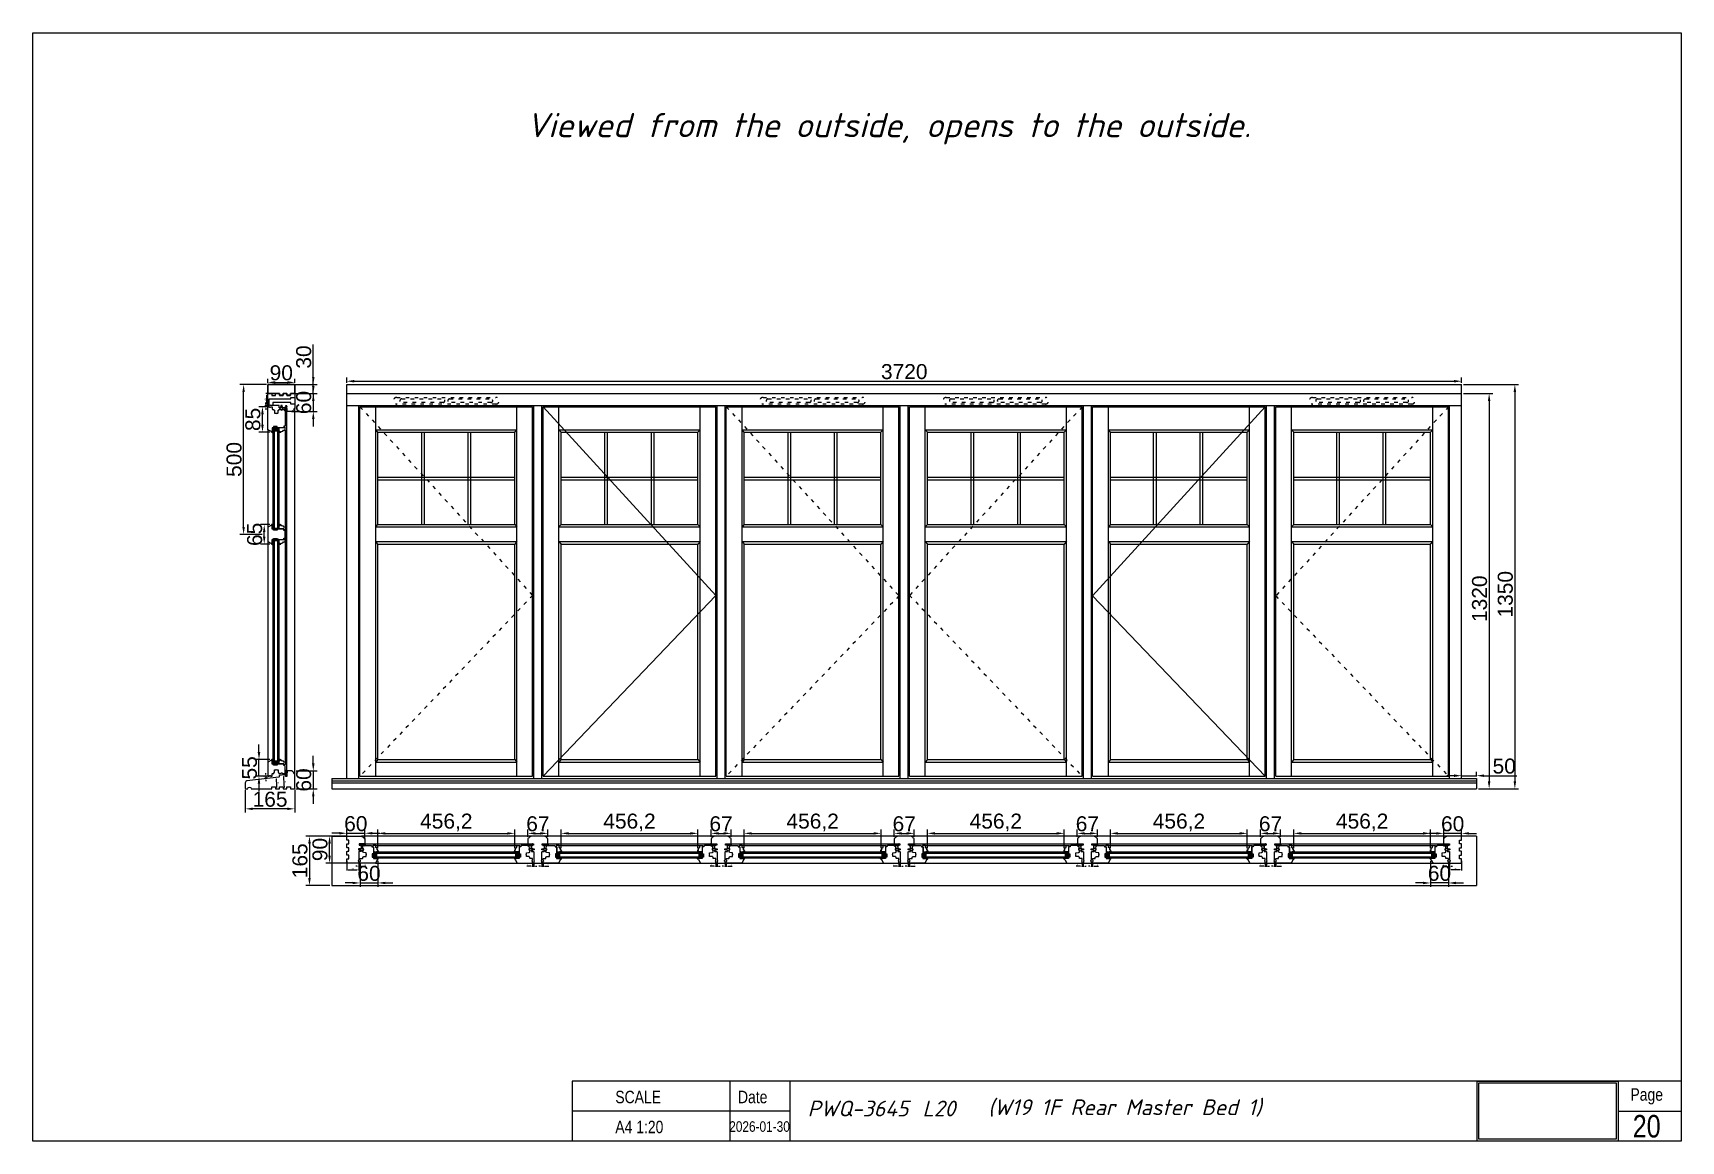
# Model space of a CAD drawing. Header units: millimetres. Extents: x 0 to 182016, y 11 to 3710.
# Drawn here: x 116422 to 121922, y 11 to 3710 of the extents above; entities that cross this region are included whole.
import ezdxf

# ---------------------------------------------------------------- set-up
doc = ezdxf.new("R2010")
doc.units = ezdxf.units.MM
doc.linetypes.add('ACAD_ISO03W100', pattern=[30, 12, -18])
for name, color, linetype, lineweight in [('Matmenys', 10, 'Continuous', 20), ('OTHER', 251, 'Continuous', 13), ('Stakta', 7, 'Continuous', 25), ('Testinės profilio linijos', 7, 'Continuous', 5)]:
    doc.layers.add(name, color=color, linetype=linetype, lineweight=lineweight)
doc.layers.add('Stiklo paketas', color=7, linetype='Continuous')
doc.styles.add('ROMANS', font='stylu.ttf', dxfattribs={"oblique": 15})
doc.styles.get("Standard").update_dxf_attribs({"font": 'arial.ttf'})
doc.linetypes.add('TRACKS', pattern='A,3.81,[130,ltypeshp.shx,S=6.35,R=0,X=0,Y=0],3.81', length=7.62)
doc.dimstyles.new('2', dxfattribs={"dimscale": 2, "dimtxt": 2.5, "dimasz": 2.5, "dimexe": 1.25, "dimexo": 0.625, "dimtad": 1, "dimtxsty": 'Standard', "dimcen": 2.5, "dimadec": 0, "dimazin": 0, "dimtfac": 1, "dimtmove": 0, "dimatfit": 3, "dimfxl": 1, "dimarcsym": 0})
doc.dimstyles.new('Padidinti matmenys', dxfattribs={"dimscale": 10, "dimtxt": 5, "dimasz": 2.5, "dimexe": 1.25, "dimexo": 0.625, "dimtad": 1, "dimdec": 1, "dimtxsty": 'Standard', "dimcen": 2.5, "dimadec": 0, "dimazin": 0, "dimtfac": 1, "dimtdec": 1, "dimtmove": 0, "dimatfit": 3, "dimfxl": 1, "dimarcsym": 0})
picture_1 = doc.add_image_def('image1.jpeg', size_in_pixel=(1233, 506))

msp = doc.modelspace()

# ---------------------------------------------------------------- texts
at = {"lineweight": 0, "width": 0.8}
for s, p in [('SCALE', (118365.531135, 137.2134153)), ('Date', (118774.922512, 137.2134153)), ('Page', (121752.8378418, 145.6096254)), ('A4 1:20', (118365.531135, 37.2009752))]:
    msp.add_text(s, height=41.62239482, dxfattribs=at).set_placement(p)
at = {"color": 1, "lineweight": 0, "width": 0.8}
msp.add_text('20', height=74.92031068, dxfattribs=at).set_placement((121760.580834, 22.9923243))
at = {"lineweight": 0, "insert": (118068.5330549, 3443.1762634), "char_height": 80.838163663, "attachment_point": 1, "style": 'ROMANS'}
msp.add_mtext('{\\fISOCPEUR|b0|i0|c186|p34;Viewed from the outside, opens to the outside.}', dxfattribs=at)
at = {"color": 0, "lineweight": 0, "char_height": 52.538446824, "attachment_point": 1, "style": 'ROMANS'}
for s, insert, width in [('{\\fISOCPEUR|b0|i0|c186|p34;\\C256;L20 }', (119390.5871084, 145.8257351), 130.666239348), ('{\\fISOCPEUR|b0|i0|c186|p34;\\C256;(W19 1F Rear Master Bed 1) }', (119609.5519103, 150.0321815), 1707.405476263)]:
    msp.add_mtext(s, dxfattribs=dict(at, insert=insert, width=width))

# ---------------------------------------------------------------- blocks, each defined once
blk = doc.blocks.new('Užsakymo nr')
at = {"color": 0, "lineweight": 0, "insert": (5198.7, 20217.8), "char_height": 52.538, "width": 1187.405, "attachment_point": 1, "style": 'ROMANS'}
blk.add_mtext('{\\fISOCPEUR|b0|i0|c0|p34;\\C256;PWQ-3645}', dxfattribs=at)
blk = doc.blocks.new('Date')
at = {"lineweight": 0, "width": 0.8}
blk.add_text('2026-01-30', height=35.38, dxfattribs=at).set_placement((4937.1, 20113.7))
blk = doc.blocks.new('*D1569')
at = {"layer": 'Defpoints', "color": 0, "transparency": 16777216}
for p in [(117469.6, 947.7), (117509.6, 942.2), (117509.6, 916.5)]:
    blk.add_point(p, dxfattribs=at)
at = {"layer": 'Matmenys', "color": 0, "lineweight": -2, "transparency": 16777216}
for p, q in [((117469.6, 946.4), (117469.6, 914)), ((117509.6, 940.9), (117509.6, 914)), ((117474.6, 916.5), (117504.6, 916.5))]:
    blk.add_line(p, q, dxfattribs=at)
at = {"layer": 'Matmenys', "color": 0, "transparency": 16777216}
for points in [[(117474.6, 917.3), (117474.6, 915.7), (117469.6, 916.5)], [(117504.6, 917.3), (117504.6, 915.7), (117509.6, 916.5)]]:
    blk.add_solid(points, dxfattribs=at)
at = {"layer": 'Matmenys', "color": 0, "lineweight": 5, "transparency": 16777216, "insert": (117489.6, 920.3), "char_height": 5, "attachment_point": 5}
blk.add_mtext('40', dxfattribs=at)
blk = doc.blocks.new('*D1570')
at = {"color": 0, "lineweight": -2, "transparency": 16777216}
for p, q in [((117469.6, 1026.9), (117469.6, 1051)), ((117529.6, 1018.4), (117529.6, 1051)), ((117444.6, 1038.5), (117419.6, 1038.5)), ((117469.6, 1038.5), (117529.6, 1038.5)), ((117554.6, 1038.5), (117579.6, 1038.5))]:
    blk.add_line(p, q, dxfattribs=at)
at = {"color": 0, "transparency": 16777216}
for points in [[(117444.6, 1042.7), (117444.6, 1034.4), (117469.6, 1038.5)], [(117554.6, 1042.7), (117554.6, 1034.4), (117529.6, 1038.5)]]:
    blk.add_solid(points, dxfattribs=at)
at = {"layer": 'Defpoints', "color": 0, "transparency": 16777216}
for p in [(117469.6, 1020.7), (117529.6, 1038.5), (117529.6, 1012.2)]:
    blk.add_point(p, dxfattribs=at)
at = {"color": 0, "lineweight": 5, "transparency": 16777216, "insert": (117499.6, 1070.3), "char_height": 50, "attachment_point": 5}
blk.add_mtext('60', dxfattribs=at)
blk = doc.blocks.new('*D1571')
at = {"color": 0, "lineweight": -2, "transparency": 16777216}
for p, q in [((117513.6, 936.2), (117513.6, 860.1)), ((117573.6, 946.4), (117573.6, 860.1)), ((117488.6, 872.6), (117463.6, 872.6)), ((117513.6, 872.6), (117573.6, 872.6)), ((117598.6, 872.6), (117623.6, 872.6))]:
    blk.add_line(p, q, dxfattribs=at)
at = {"color": 0, "transparency": 16777216}
for points in [[(117488.6, 876.7), (117488.6, 868.4), (117513.6, 872.6)], [(117598.6, 876.7), (117598.6, 868.4), (117573.6, 872.6)]]:
    blk.add_solid(points, dxfattribs=at)
at = {"layer": 'Defpoints', "color": 0, "transparency": 16777216}
for p in [(117513.6, 942.4), (117573.6, 952.7), (117573.6, 872.6)]:
    blk.add_point(p, dxfattribs=at)
at = {"color": 0, "lineweight": 5, "transparency": 16777216, "insert": (117543.6, 904.3), "char_height": 50, "attachment_point": 5}
blk.add_mtext('60', dxfattribs=at)
blk = doc.blocks.new('*D1572')
at = {"color": 0, "lineweight": -2, "transparency": 16777216}
for p, q in [((117466.3, 1029.2), (117399.5, 1029.2)), ((117412, 964.2), (117412, 1004.2)), ((117502.3, 939.2), (117399.5, 939.2))]:
    blk.add_line(p, q, dxfattribs=at)
at = {"color": 0, "transparency": 16777216}
for points in [[(117407.8, 1004.2), (117416.1, 1004.2), (117412, 1029.2)], [(117407.8, 964.2), (117416.1, 964.2), (117412, 939.2)]]:
    blk.add_solid(points, dxfattribs=at)
at = {"layer": 'Defpoints', "color": 0, "transparency": 16777216}
for p in [(117412, 1029.2), (117472.6, 1029.2), (117508.6, 939.2)]:
    blk.add_point(p, dxfattribs=at)
at = {"color": 0, "lineweight": 5, "transparency": 16777216, "insert": (117380.2, 984.2), "char_height": 50, "attachment_point": 5, "rotation": 90}
blk.add_mtext('90', dxfattribs=at)
blk = doc.blocks.new('*D1573')
at = {"layer": 'Defpoints', "color": 0, "transparency": 16777216}
for p in [(117509.6, 942.2), (117513.6, 942.4), (117513.6, 928.8)]:
    blk.add_point(p, dxfattribs=at)
at = {"layer": 'Matmenys', "color": 0, "lineweight": -2, "transparency": 16777216}
for p, q in [((117509.6, 940.9), (117509.6, 926.3)), ((117513.6, 941.2), (117513.6, 926.3)), ((117504.6, 928.8), (117499.6, 928.8)), ((117509.6, 928.8), (117513.6, 928.8)), ((117518.6, 928.8), (117533, 928.8))]:
    blk.add_line(p, q, dxfattribs=at)
at = {"layer": 'Matmenys', "color": 0, "transparency": 16777216}
for points in [[(117504.6, 929.6), (117504.6, 928), (117509.6, 928.8)], [(117518.6, 929.6), (117518.6, 928), (117513.6, 928.8)]]:
    blk.add_solid(points, dxfattribs=at)
at = {"layer": 'Matmenys', "color": 0, "lineweight": 5, "transparency": 16777216, "insert": (117530, 932.5), "char_height": 5, "attachment_point": 5}
blk.add_mtext('4', dxfattribs=at)
blk = doc.blocks.new('*D1574')
at = {"color": 0, "lineweight": -2, "transparency": 16777216}
for p, q in [((117469.6, 2542.8), (117469.6, 2560.2)), ((117494.6, 2547.7), (121164.6, 2547.7)), ((121189.6, 2542.8), (121189.6, 2560.2))]:
    blk.add_line(p, q, dxfattribs=at)
at = {"color": 0, "transparency": 16777216}
for points in [[(117494.6, 2551.9), (117494.6, 2543.5), (117469.6, 2547.7)], [(121164.6, 2551.9), (121164.6, 2543.5), (121189.6, 2547.7)]]:
    blk.add_solid(points, dxfattribs=at)
at = {"layer": 'Defpoints', "color": 0, "transparency": 16777216}
for p in [(117469.6, 2536.6), (121189.6, 2547.7), (121189.6, 2536.6)]:
    blk.add_point(p, dxfattribs=at)
at = {"color": 0, "lineweight": 5, "transparency": 16777216, "insert": (119329.6, 2579.5), "char_height": 50, "attachment_point": 5}
blk.add_mtext('3720', dxfattribs=at)
blk = doc.blocks.new('*D2041')
at = {"color": 0, "lineweight": -2, "transparency": 16777216}
for p, q in [((117413.3, 1029.2), (117332.5, 1029.2)), ((117345, 1004.2), (117345, 889.2)), ((117413.3, 864.2), (117332.5, 864.2))]:
    blk.add_line(p, q, dxfattribs=at)
at = {"color": 0, "transparency": 16777216}
for points in [[(117340.9, 1004.2), (117349.2, 1004.2), (117345, 1029.2)], [(117340.9, 889.2), (117349.2, 889.2), (117345, 864.2)]]:
    blk.add_solid(points, dxfattribs=at)
at = {"layer": 'Defpoints', "color": 0, "transparency": 16777216}
for p in [(117419.6, 1029.2), (117345, 864.2), (117419.6, 864.2)]:
    blk.add_point(p, dxfattribs=at)
at = {"color": 0, "lineweight": 5, "transparency": 16777216, "insert": (117313.3, 946.7), "char_height": 50, "attachment_point": 5, "rotation": 90}
blk.add_mtext('165', dxfattribs=at)
blk = doc.blocks.new('*D1575')
at = {"layer": 'Defpoints', "color": 0, "transparency": 16777216}
for p in [(118120.7, 942.2), (118124.7, 942.2), (118120.7, 928.8)]:
    blk.add_point(p, dxfattribs=at)
at = {"layer": 'Matmenys', "color": 0, "lineweight": -2, "transparency": 16777216}
for p, q in [((118120.7, 941), (118120.7, 926.3)), ((118124.7, 941), (118124.7, 926.3)), ((118115.7, 928.8), (118110.7, 928.8)), ((118120.7, 928.8), (118124.7, 928.8)), ((118129.7, 928.8), (118144.1, 928.8))]:
    blk.add_line(p, q, dxfattribs=at)
at = {"layer": 'Matmenys', "color": 0, "transparency": 16777216}
for points in [[(118115.7, 929.7), (118115.7, 928), (118120.7, 928.8)], [(118129.7, 929.7), (118129.7, 928), (118124.7, 928.8)]]:
    blk.add_solid(points, dxfattribs=at)
at = {"layer": 'Matmenys', "color": 0, "transparency": 16777216, "insert": (118141.1, 932.6), "char_height": 5, "attachment_point": 5}
blk.add_mtext('4', dxfattribs=at)
blk = doc.blocks.new('*D1576')
at = {"layer": 'Defpoints', "color": 0, "transparency": 16777216}
for p in [(118089.7, 942.2), (118093.7, 942.2), (118093.7, 928.8)]:
    blk.add_point(p, dxfattribs=at)
at = {"layer": 'Matmenys', "color": 0, "lineweight": -2, "transparency": 16777216}
for p, q in [((118089.7, 941), (118089.7, 926.3)), ((118093.7, 941), (118093.7, 926.3)), ((118084.7, 928.8), (118070.3, 928.8)), ((118093.7, 928.8), (118089.7, 928.8)), ((118098.7, 928.8), (118103.7, 928.8))]:
    blk.add_line(p, q, dxfattribs=at)
at = {"layer": 'Matmenys', "color": 0, "transparency": 16777216}
for points in [[(118084.7, 929.7), (118084.7, 928), (118089.7, 928.8)], [(118098.7, 929.7), (118098.7, 928), (118093.7, 928.8)]]:
    blk.add_solid(points, dxfattribs=at)
at = {"layer": 'Matmenys', "color": 0, "transparency": 16777216, "insert": (118073.3, 932.6), "char_height": 5, "attachment_point": 5}
blk.add_mtext('4', dxfattribs=at)
blk = doc.blocks.new('*D1578')
at = {"layer": 'Defpoints', "color": 0, "transparency": 16777216}
for p in [(117214.4, 2506.6), (117202, 2466.6), (117208.9, 2466.6)]:
    blk.add_point(p, dxfattribs=at)
at = {"layer": 'Matmenys', "color": 0, "lineweight": -2, "transparency": 16777216}
for p, q in [((117213.1, 2506.6), (117199.5, 2506.6)), ((117202, 2501.6), (117202, 2471.6)), ((117207.6, 2466.6), (117199.5, 2466.6))]:
    blk.add_line(p, q, dxfattribs=at)
at = {"layer": 'Matmenys', "color": 0, "transparency": 16777216}
for points in [[(117201.2, 2501.6), (117202.8, 2501.6), (117202, 2506.6)], [(117201.2, 2471.6), (117202.8, 2471.6), (117202, 2466.6)]]:
    blk.add_solid(points, dxfattribs=at)
at = {"layer": 'Matmenys', "color": 0, "lineweight": 5, "transparency": 16777216, "insert": (117198.2, 2486.6), "char_height": 5, "attachment_point": 5, "rotation": 90}
blk.add_mtext('40', dxfattribs=at)
blk = doc.blocks.new('*D1579')
at = {"color": 0, "lineweight": -2, "transparency": 16777216}
for p, q in [((117357.7, 2531.6), (117357.7, 2556.6)), ((117293.6, 2506.6), (117370.2, 2506.6)), ((117357.7, 2506.6), (117357.7, 2446.6)), ((117285.1, 2446.6), (117370.2, 2446.6)), ((117357.7, 2421.6), (117357.7, 2396.6))]:
    blk.add_line(p, q, dxfattribs=at)
at = {"color": 0, "transparency": 16777216}
for points in [[(117353.6, 2531.6), (117361.9, 2531.6), (117357.7, 2506.6)], [(117353.6, 2421.6), (117361.9, 2421.6), (117357.7, 2446.6)]]:
    blk.add_solid(points, dxfattribs=at)
at = {"layer": 'Defpoints', "color": 0, "transparency": 16777216}
for p in [(117287.4, 2506.6), (117278.9, 2446.6), (117357.7, 2446.6)]:
    blk.add_point(p, dxfattribs=at)
at = {"color": 0, "lineweight": 5, "transparency": 16777216, "insert": (117325.9, 2476.6), "char_height": 50, "attachment_point": 5, "rotation": 90}
blk.add_mtext('60', dxfattribs=at)
blk = doc.blocks.new('*D1580')
at = {"color": 0, "lineweight": -2, "transparency": 16777216}
for p, q in [((117211.4, 2462.6), (117175.6, 2462.6)), ((117188.1, 2402.6), (117188.1, 2437.6)), ((117213.1, 2377.6), (117175.6, 2377.6))]:
    blk.add_line(p, q, dxfattribs=at)
at = {"color": 0, "transparency": 16777216}
for points in [[(117183.9, 2437.6), (117192.3, 2437.6), (117188.1, 2462.6)], [(117183.9, 2402.6), (117192.3, 2402.6), (117188.1, 2377.6)]]:
    blk.add_solid(points, dxfattribs=at)
at = {"layer": 'Defpoints', "color": 0, "transparency": 16777216}
for p in [(117188.1, 2462.6), (117217.6, 2462.6), (117219.4, 2377.6)]:
    blk.add_point(p, dxfattribs=at)
at = {"color": 0, "lineweight": 5, "transparency": 16777216, "insert": (117156.3, 2420.1), "char_height": 50, "attachment_point": 5, "rotation": 90}
blk.add_mtext('85', dxfattribs=at)
blk = doc.blocks.new('*D1581')
at = {"color": 0, "lineweight": -2, "transparency": 16777216}
for p, q in [((117205.9, 2540.8), (117205.9, 2556.2)), ((117230.9, 2543.7), (117270.9, 2543.7)), ((117295.9, 2542), (117295.9, 2556.2))]:
    blk.add_line(p, q, dxfattribs=at)
at = {"color": 0, "transparency": 16777216}
for points in [[(117230.9, 2547.9), (117230.9, 2539.6), (117205.9, 2543.7)], [(117270.9, 2547.9), (117270.9, 2539.6), (117295.9, 2543.7)]]:
    blk.add_solid(points, dxfattribs=at)
at = {"layer": 'Defpoints', "color": 0, "transparency": 16777216}
for p in [(117205.9, 2534.6), (117295.9, 2543.7), (117295.9, 2535.7)]:
    blk.add_point(p, dxfattribs=at)
at = {"color": 0, "lineweight": 5, "transparency": 16777216, "insert": (117250.9, 2575.5), "char_height": 50, "attachment_point": 5}
blk.add_mtext('90', dxfattribs=at)
blk = doc.blocks.new('*D1582')
at = {"layer": 'Defpoints', "color": 0, "transparency": 16777216}
for p in [(117199.7, 2462.6), (117208.9, 2466.6), (117209.1, 2462.6)]:
    blk.add_point(p, dxfattribs=at)
at = {"layer": 'Matmenys', "color": 0, "lineweight": -2, "transparency": 16777216}
for p, q in [((117199.7, 2471.6), (117199.7, 2476.6)), ((117207.6, 2466.6), (117197.2, 2466.6)), ((117207.9, 2462.6), (117197.2, 2462.6)), ((117199.7, 2466.6), (117199.7, 2462.6)), ((117199.7, 2457.6), (117199.7, 2452.6))]:
    blk.add_line(p, q, dxfattribs=at)
at = {"layer": 'Matmenys', "color": 0, "transparency": 16777216}
for points in [[(117198.9, 2471.6), (117200.5, 2471.6), (117199.7, 2466.6)], [(117198.9, 2457.6), (117200.5, 2457.6), (117199.7, 2462.6)]]:
    blk.add_solid(points, dxfattribs=at)
at = {"layer": 'Matmenys', "color": 0, "lineweight": 5, "transparency": 16777216, "insert": (117195.9, 2464.6), "char_height": 5, "attachment_point": 5, "rotation": 90}
blk.add_mtext('4', dxfattribs=at)
blk = doc.blocks.new('*D1583')
at = {"color": 0, "lineweight": -2, "transparency": 16777216}
for p, q in [((117357.7, 1271.5), (117357.7, 1296.5)), ((117301.1, 1246.5), (117370.2, 1246.5)), ((117357.7, 1246.5), (117357.7, 1186.5)), ((117299.1, 1186.5), (117370.2, 1186.5)), ((117357.7, 1161.5), (117357.7, 1136.5))]:
    blk.add_line(p, q, dxfattribs=at)
at = {"color": 0, "transparency": 16777216}
for points in [[(117353.6, 1271.5), (117361.9, 1271.5), (117357.7, 1246.5)], [(117353.6, 1161.5), (117361.9, 1161.5), (117357.7, 1186.5)]]:
    blk.add_solid(points, dxfattribs=at)
at = {"layer": 'Defpoints', "color": 0, "transparency": 16777216}
for p in [(117294.9, 1246.5), (117292.9, 1186.5), (117357.7, 1186.5)]:
    blk.add_point(p, dxfattribs=at)
at = {"color": 0, "lineweight": 5, "transparency": 16777216, "insert": (117325.9, 1216.5), "char_height": 50, "attachment_point": 5, "rotation": 90}
blk.add_mtext('60', dxfattribs=at)
blk = doc.blocks.new('*D1584')
at = {"color": 0, "lineweight": -2, "transparency": 16777216}
for p, q in [((117130.9, 1183.3), (117130.9, 1107.6)), ((117295.9, 1183.3), (117295.9, 1107.6)), ((117270.9, 1120.1), (117155.9, 1120.1))]:
    blk.add_line(p, q, dxfattribs=at)
at = {"color": 0, "transparency": 16777216}
for points in [[(117155.9, 1124.2), (117155.9, 1115.9), (117130.9, 1120.1)], [(117270.9, 1124.2), (117270.9, 1115.9), (117295.9, 1120.1)]]:
    blk.add_solid(points, dxfattribs=at)
at = {"layer": 'Defpoints', "color": 0, "transparency": 16777216}
for p in [(117130.9, 1189.5), (117295.9, 1189.5), (117130.9, 1120.1)]:
    blk.add_point(p, dxfattribs=at)
at = {"color": 0, "lineweight": 5, "transparency": 16777216, "insert": (117213.4, 1151.8), "char_height": 50, "attachment_point": 5}
blk.add_mtext('165', dxfattribs=at)
blk = doc.blocks.new('*D1585')
at = {"layer": 'Defpoints', "color": 0, "transparency": 16777216}
for p in [(117199.7, 1221.9), (117207.6, 1221.9), (117209.3, 1229.3)]:
    blk.add_point(p, dxfattribs=at)
at = {"layer": 'Matmenys', "color": 0, "lineweight": -2, "transparency": 16777216}
for p, q in [((117208, 1229.3), (117197.2, 1229.3)), ((117206.4, 1221.9), (117197.2, 1221.9)), ((117199.7, 1234.3), (117199.7, 1239.3)), ((117199.7, 1229.3), (117199.7, 1221.9)), ((117199.7, 1216.9), (117199.7, 1211.9))]:
    blk.add_line(p, q, dxfattribs=at)
at = {"layer": 'Matmenys', "color": 0, "transparency": 16777216}
for points in [[(117198.9, 1234.3), (117200.5, 1234.3), (117199.7, 1229.3)], [(117198.9, 1216.9), (117200.5, 1216.9), (117199.7, 1221.9)]]:
    blk.add_solid(points, dxfattribs=at)
at = {"layer": 'Matmenys', "color": 0, "lineweight": 5, "transparency": 16777216, "insert": (117195.4, 1225.6), "char_height": 5, "attachment_point": 5, "rotation": 90}
blk.add_mtext('7,45', dxfattribs=at)
blk = doc.blocks.new('*D1586')
at = {"layer": 'Defpoints', "color": 0, "transparency": 16777216}
for p in [(117207.6, 1221.9), (117243, 1226.2), (117232.9, 1186.7), (117236.1, 1199.6), (117243.9, 1186.7)]:
    blk.add_point(p, dxfattribs=at)
at = {"layer": 'Matmenys', "color": 0, "lineweight": -2, "transparency": 16777216}
blk.add_arc((116921.3, 1186.7), 315, 0.9094, 6.0906, dxfattribs=at)
at = {"layer": 'Matmenys', "color": 0, "transparency": 16777216}
for points in [[(117233.8, 1220.1), (117235.4, 1220.2), (117234, 1225.1)], [(117237.2, 1191.7), (117235.5, 1191.7), (117236.4, 1186.7)]]:
    blk.add_solid(points, dxfattribs=at)
at = {"layer": 'Matmenys', "color": 0, "lineweight": 5, "transparency": 16777216, "insert": (117239.5, 1206.2), "char_height": 5, "attachment_point": 5, "rotation": 273.5}
blk.add_mtext('7°', dxfattribs=at)
blk = doc.blocks.new('*D1587')
at = {"layer": 'Defpoints', "color": 0, "transparency": 16777216}
for p in [(117244.8, 1231.8), (117259.9, 1217.9), (117265.3, 1234.3), (117257.9, 1186.7), (117268.9, 1186.7)]:
    blk.add_point(p, dxfattribs=at)
at = {"layer": 'Matmenys', "color": 0, "lineweight": -2, "transparency": 16777216}
blk.add_arc((116877.7, 1186.7), 383.5, 0.7471, 6.2529, dxfattribs=at)
at = {"layer": 'Matmenys', "color": 0, "transparency": 16777216}
for points in [[(117258, 1228.4), (117259.7, 1228.6), (117258.3, 1233.5)], [(117262, 1191.7), (117260.3, 1191.7), (117261.2, 1186.7)]]:
    blk.add_solid(points, dxfattribs=at)
at = {"layer": 'Matmenys', "color": 0, "lineweight": 5, "transparency": 16777216, "insert": (117264.2, 1210.3), "char_height": 5, "attachment_point": 5, "rotation": 273.4921}
blk.add_mtext('7°', dxfattribs=at)
blk = doc.blocks.new('*D2045')
at = {"color": 0, "lineweight": -2, "transparency": 16777216}
for p, q in [((117176.5, 1309.3), (117176.5, 1334.3)), ((117213.1, 1284.3), (117164, 1284.3)), ((117176.5, 1229.3), (117176.5, 1284.3)), ((117200.6, 1229.3), (117164, 1229.3)), ((117176.5, 1204.3), (117176.5, 1179.3))]:
    blk.add_line(p, q, dxfattribs=at)
at = {"color": 0, "transparency": 16777216}
for points in [[(117172.3, 1309.3), (117180.7, 1309.3), (117176.5, 1284.3)], [(117172.3, 1204.3), (117180.7, 1204.3), (117176.5, 1229.3)]]:
    blk.add_solid(points, dxfattribs=at)
at = {"layer": 'Defpoints', "color": 0, "transparency": 16777216}
for p in [(117176.5, 1284.3), (117219.4, 1284.3), (117206.9, 1229.3)]:
    blk.add_point(p, dxfattribs=at)
at = {"color": 0, "lineweight": 5, "transparency": 16777216, "insert": (117144.8, 1256.8), "char_height": 50, "attachment_point": 5, "rotation": 90}
blk.add_mtext('55', dxfattribs=at)
blk = doc.blocks.new('*D1588')
at = {"color": 0, "lineweight": -2, "transparency": 16777216}
for p, q in [((117573.6, 988.9), (117573.6, 1050.7)), ((118029.7, 988.9), (118029.7, 1050.7)), ((117598.6, 1038.2), (118004.7, 1038.2))]:
    blk.add_line(p, q, dxfattribs=at)
at = {"color": 0, "transparency": 16777216}
for points in [[(117598.6, 1042.3), (117598.6, 1034), (117573.6, 1038.2)], [(118004.7, 1042.3), (118004.7, 1034), (118029.7, 1038.2)]]:
    blk.add_solid(points, dxfattribs=at)
at = {"layer": 'Defpoints', "color": 0, "transparency": 16777216}
for p in [(118029.7, 1038.2), (117573.6, 982.7), (118029.7, 982.7)]:
    blk.add_point(p, dxfattribs=at)
at = {"color": 0, "lineweight": 5, "transparency": 16777216, "insert": (117801.6, 1074.5), "char_height": 50, "attachment_point": 5}
blk.add_mtext('456,2', dxfattribs=at)
blk = doc.blocks.new('*D1589')
at = {"color": 0, "lineweight": -2, "transparency": 16777216}
for p, q in [((118184.7, 988.9), (118184.7, 1050.7)), ((118640.9, 988.9), (118640.9, 1050.7)), ((118209.7, 1038.2), (118615.9, 1038.2))]:
    blk.add_line(p, q, dxfattribs=at)
at = {"color": 0, "transparency": 16777216}
for points in [[(118209.7, 1042.3), (118209.7, 1034), (118184.7, 1038.2)], [(118615.9, 1042.3), (118615.9, 1034), (118640.9, 1038.2)]]:
    blk.add_solid(points, dxfattribs=at)
at = {"layer": 'Defpoints', "color": 0, "transparency": 16777216}
for p in [(118640.9, 1038.2), (118184.7, 982.7), (118640.9, 982.7)]:
    blk.add_point(p, dxfattribs=at)
at = {"color": 0, "lineweight": 5, "transparency": 16777216, "insert": (118412.8, 1074.5), "char_height": 50, "attachment_point": 5}
blk.add_mtext('456,2', dxfattribs=at)
blk = doc.blocks.new('*D2046')
at = {"color": 0, "lineweight": -2, "transparency": 16777216}
for p, q in [((118073.7, 1026.4), (118073.7, 1050.7)), ((118140.7, 1026.4), (118140.7, 1050.7)), ((118098.7, 1038.2), (118115.7, 1038.2))]:
    blk.add_line(p, q, dxfattribs=at)
at = {"color": 0, "transparency": 16777216}
for points in [[(118098.7, 1042.3), (118098.7, 1034), (118073.7, 1038.2)], [(118115.7, 1042.3), (118115.7, 1034), (118140.7, 1038.2)]]:
    blk.add_solid(points, dxfattribs=at)
at = {"layer": 'Defpoints', "color": 0, "transparency": 16777216}
for p in [(118073.7, 1020.2), (118140.7, 1038.2), (118140.7, 1020.2)]:
    blk.add_point(p, dxfattribs=at)
at = {"color": 0, "lineweight": 5, "transparency": 16777216, "insert": (118107.2, 1069.9), "char_height": 50, "attachment_point": 5}
blk.add_mtext('67', dxfattribs=at)
blk = doc.blocks.new('*D2042')
at = {"color": 0, "lineweight": -2, "ltscale": 0.1, "transparency": 16777216}
for p, q in [((117357.7, 2561.6), (117357.7, 2670.5)), ((117297.8, 2536.6), (117370.2, 2536.6)), ((117357.7, 2506.6), (117357.7, 2536.6)), ((117297.8, 2506.6), (117370.2, 2506.6)), ((117357.7, 2481.6), (117357.7, 2456.6))]:
    blk.add_line(p, q, dxfattribs=at)
at = {"color": 0, "ltscale": 0.1, "transparency": 16777216}
for points in [[(117353.6, 2561.6), (117361.9, 2561.6), (117357.7, 2536.6)], [(117353.6, 2481.6), (117361.9, 2481.6), (117357.7, 2506.6)]]:
    blk.add_solid(points, dxfattribs=at)
at = {"layer": 'Defpoints', "color": 0, "ltscale": 0.1, "transparency": 16777216}
for p in [(117291.5, 2536.6), (117357.7, 2536.6), (117291.5, 2506.6)]:
    blk.add_point(p, dxfattribs=at)
at = {"color": 0, "ltscale": 0.1, "transparency": 16777216, "insert": (117325.9, 2628.5), "char_height": 50, "attachment_point": 5, "rotation": 90}
blk.add_mtext('30', dxfattribs=at)
blk = doc.blocks.new('tv')
at = {"linetype": 'ACAD_ISO03W100', "lineweight": 5}
for p, q in [((29400.1, 41533.7), (29731.1, 41533.7)), ((29731.1, 41511.7), (29400.1, 41511.7))]:
    blk.add_line(p, q, dxfattribs=at)
for points in [[(29416.6, 41528.7), (29554.6, 41528.7, -1), (29554.6, 41516.7), (29416.6, 41516.7, -1)], [(29576.6, 41516.7, -1), (29576.6, 41528.7), (29714.6, 41528.7, -1), (29714.6, 41516.7)]]:
    blk.add_lwpolyline(points, format="xyb", close=True, dxfattribs=at)
for centre, start, end in [((29400.1, 41522.7), 90, 270), ((29731.1, 41522.7), 270, 90)]:
    blk.add_arc(centre, 11, start, end, dxfattribs=at)
blk = doc.blocks.new('*D2043')
at = {"color": 0, "lineweight": -2, "ltscale": 0.1, "transparency": 16777216}
for p, q in [((117213.1, 2069), (117181.5, 2069)), ((117194, 2029), (117194, 2044)), ((117213.1, 2004), (117181.5, 2004))]:
    blk.add_line(p, q, dxfattribs=at)
at = {"color": 0, "ltscale": 0.1, "transparency": 16777216}
for points in [[(117189.8, 2044), (117198.1, 2044), (117194, 2069)], [(117189.8, 2029), (117198.1, 2029), (117194, 2004)]]:
    blk.add_solid(points, dxfattribs=at)
at = {"layer": 'Defpoints', "color": 0, "ltscale": 0.1, "transparency": 16777216}
for p in [(117194, 2069), (117219.4, 2069), (117219.4, 2004)]:
    blk.add_point(p, dxfattribs=at)
at = {"color": 0, "ltscale": 0.1, "transparency": 16777216, "insert": (117162.2, 2036.5), "char_height": 50, "attachment_point": 5, "rotation": 90}
blk.add_mtext('65', dxfattribs=at)
blk = doc.blocks.new('*D2044')
at = {"color": 0, "lineweight": -2, "ltscale": 0.1, "transparency": 16777216}
for p, q in [((117201.6, 2536.6), (117112.8, 2536.6)), ((117125.3, 2061.5), (117125.3, 2511.6)), ((117187.7, 2036.5), (117112.8, 2036.5))]:
    blk.add_line(p, q, dxfattribs=at)
at = {"color": 0, "ltscale": 0.1, "transparency": 16777216}
for points in [[(117121.1, 2511.6), (117129.4, 2511.6), (117125.3, 2536.6)], [(117121.1, 2061.5), (117129.4, 2061.5), (117125.3, 2036.5)]]:
    blk.add_solid(points, dxfattribs=at)
at = {"layer": 'Defpoints', "color": 0, "ltscale": 0.1, "transparency": 16777216}
for p in [(117125.3, 2536.6), (117207.9, 2536.6), (117194, 2036.5)]:
    blk.add_point(p, dxfattribs=at)
at = {"color": 0, "ltscale": 0.1, "transparency": 16777216, "insert": (117093.5, 2286.5), "char_height": 50, "attachment_point": 5, "rotation": 90}
blk.add_mtext('500', dxfattribs=at)
blk = doc.blocks.new('*D1577')
at = {"layer": 'Defpoints', "color": 0, "transparency": 16777216}
for p in [(118731.9, 942.2), (118735.9, 942.2), (118731.9, 928.8)]:
    blk.add_point(p, dxfattribs=at)
at = {"layer": 'Matmenys', "color": 0, "lineweight": -2, "transparency": 16777216}
for p, q in [((118731.9, 941), (118731.9, 926.3)), ((118735.9, 941), (118735.9, 926.3)), ((118726.9, 928.8), (118721.9, 928.8)), ((118731.9, 928.8), (118735.9, 928.8)), ((118740.9, 928.8), (118755.3, 928.8))]:
    blk.add_line(p, q, dxfattribs=at)
at = {"layer": 'Matmenys', "color": 0, "transparency": 16777216}
for points in [[(118726.9, 929.7), (118726.9, 928), (118731.9, 928.8)], [(118740.9, 929.7), (118740.9, 928), (118735.9, 928.8)]]:
    blk.add_solid(points, dxfattribs=at)
at = {"layer": 'Matmenys', "color": 0, "transparency": 16777216, "insert": (118752.3, 932.6), "char_height": 5, "attachment_point": 5}
blk.add_mtext('4', dxfattribs=at)
blk = doc.blocks.new('*D1592')
at = {"layer": 'Defpoints', "color": 0, "transparency": 16777216}
for p in [(118700.9, 942.2), (118704.9, 942.2), (118704.9, 928.8)]:
    blk.add_point(p, dxfattribs=at)
at = {"layer": 'Matmenys', "color": 0, "lineweight": -2, "transparency": 16777216}
for p, q in [((118700.9, 941), (118700.9, 926.3)), ((118704.9, 941), (118704.9, 926.3)), ((118695.9, 928.8), (118681.5, 928.8)), ((118704.9, 928.8), (118700.9, 928.8)), ((118709.9, 928.8), (118714.9, 928.8))]:
    blk.add_line(p, q, dxfattribs=at)
at = {"layer": 'Matmenys', "color": 0, "transparency": 16777216}
for points in [[(118695.9, 929.7), (118695.9, 928), (118700.9, 928.8)], [(118709.9, 929.7), (118709.9, 928), (118704.9, 928.8)]]:
    blk.add_solid(points, dxfattribs=at)
at = {"layer": 'Matmenys', "color": 0, "transparency": 16777216, "insert": (118684.5, 932.6), "char_height": 5, "attachment_point": 5}
blk.add_mtext('4', dxfattribs=at)
blk = doc.blocks.new('*D1593')
at = {"color": 0, "lineweight": -2, "transparency": 16777216}
for p, q in [((118795.9, 988.9), (118795.9, 1050.7)), ((119252.1, 988.9), (119252.1, 1050.7)), ((118820.9, 1038.2), (119227.1, 1038.2))]:
    blk.add_line(p, q, dxfattribs=at)
at = {"color": 0, "transparency": 16777216}
for points in [[(118820.9, 1042.3), (118820.9, 1034), (118795.9, 1038.2)], [(119227.1, 1042.3), (119227.1, 1034), (119252.1, 1038.2)]]:
    blk.add_solid(points, dxfattribs=at)
at = {"layer": 'Defpoints', "color": 0, "transparency": 16777216}
for p in [(119252.1, 1038.2), (118795.9, 982.7), (119252.1, 982.7)]:
    blk.add_point(p, dxfattribs=at)
at = {"color": 0, "lineweight": 5, "transparency": 16777216, "insert": (119024, 1074.5), "char_height": 50, "attachment_point": 5}
blk.add_mtext('456,2', dxfattribs=at)
blk = doc.blocks.new('*D2048')
at = {"color": 0, "lineweight": -2, "transparency": 16777216}
for p, q in [((118684.9, 1026.4), (118684.9, 1050.7)), ((118751.9, 1026.4), (118751.9, 1050.7)), ((118709.9, 1038.2), (118726.9, 1038.2))]:
    blk.add_line(p, q, dxfattribs=at)
at = {"color": 0, "transparency": 16777216}
for points in [[(118709.9, 1042.3), (118709.9, 1034), (118684.9, 1038.2)], [(118726.9, 1042.3), (118726.9, 1034), (118751.9, 1038.2)]]:
    blk.add_solid(points, dxfattribs=at)
at = {"layer": 'Defpoints', "color": 0, "transparency": 16777216}
for p in [(118684.9, 1020.2), (118751.9, 1038.2), (118751.9, 1020.2)]:
    blk.add_point(p, dxfattribs=at)
at = {"color": 0, "lineweight": 5, "transparency": 16777216, "insert": (118718.4, 1069.9), "char_height": 50, "attachment_point": 5}
blk.add_mtext('67', dxfattribs=at)
blk = doc.blocks.new('*D1594')
at = {"layer": 'Defpoints', "color": 0, "transparency": 16777216}
for p in [(119343.1, 942.2), (119347.1, 942.2), (119343.1, 928.8)]:
    blk.add_point(p, dxfattribs=at)
at = {"layer": 'Matmenys', "color": 0, "lineweight": -2, "transparency": 16777216}
for p, q in [((119343.1, 941), (119343.1, 926.3)), ((119347.1, 941), (119347.1, 926.3)), ((119338.1, 928.8), (119333.1, 928.8)), ((119343.1, 928.8), (119347.1, 928.8)), ((119352.1, 928.8), (119366.5, 928.8))]:
    blk.add_line(p, q, dxfattribs=at)
at = {"layer": 'Matmenys', "color": 0, "transparency": 16777216}
for points in [[(119338.1, 929.7), (119338.1, 928), (119343.1, 928.8)], [(119352.1, 929.7), (119352.1, 928), (119347.1, 928.8)]]:
    blk.add_solid(points, dxfattribs=at)
at = {"layer": 'Matmenys', "color": 0, "transparency": 16777216, "insert": (119363.5, 932.6), "char_height": 5, "attachment_point": 5}
blk.add_mtext('4', dxfattribs=at)
blk = doc.blocks.new('*D1590')
at = {"layer": 'Defpoints', "color": 0, "transparency": 16777216}
for p in [(119312.1, 942.2), (119316.1, 942.2), (119316.1, 928.8)]:
    blk.add_point(p, dxfattribs=at)
at = {"layer": 'Matmenys', "color": 0, "lineweight": -2, "transparency": 16777216}
for p, q in [((119312.1, 941), (119312.1, 926.3)), ((119316.1, 941), (119316.1, 926.3)), ((119307.1, 928.8), (119292.7, 928.8)), ((119316.1, 928.8), (119312.1, 928.8)), ((119321.1, 928.8), (119326.1, 928.8))]:
    blk.add_line(p, q, dxfattribs=at)
at = {"layer": 'Matmenys', "color": 0, "transparency": 16777216}
for points in [[(119307.1, 929.7), (119307.1, 928), (119312.1, 928.8)], [(119321.1, 929.7), (119321.1, 928), (119316.1, 928.8)]]:
    blk.add_solid(points, dxfattribs=at)
at = {"layer": 'Matmenys', "color": 0, "transparency": 16777216, "insert": (119295.6, 932.6), "char_height": 5, "attachment_point": 5}
blk.add_mtext('4', dxfattribs=at)
blk = doc.blocks.new('*D1591')
at = {"color": 0, "lineweight": -2, "transparency": 16777216}
for p, q in [((119407.1, 988.9), (119407.1, 1050.7)), ((119863.2, 988.9), (119863.2, 1050.7)), ((119432.1, 1038.2), (119838.2, 1038.2))]:
    blk.add_line(p, q, dxfattribs=at)
at = {"color": 0, "transparency": 16777216}
for points in [[(119432.1, 1042.3), (119432.1, 1034), (119407.1, 1038.2)], [(119838.2, 1042.3), (119838.2, 1034), (119863.2, 1038.2)]]:
    blk.add_solid(points, dxfattribs=at)
at = {"layer": 'Defpoints', "color": 0, "transparency": 16777216}
for p in [(119863.2, 1038.2), (119407.1, 982.7), (119863.2, 982.7)]:
    blk.add_point(p, dxfattribs=at)
at = {"color": 0, "lineweight": 5, "transparency": 16777216, "insert": (119635.2, 1074.5), "char_height": 50, "attachment_point": 5}
blk.add_mtext('456,2', dxfattribs=at)
blk = doc.blocks.new('*D2047')
at = {"color": 0, "lineweight": -2, "transparency": 16777216}
for p, q in [((119296.1, 1026.4), (119296.1, 1050.7)), ((119363.1, 1026.4), (119363.1, 1050.7)), ((119321.1, 1038.2), (119338.1, 1038.2))]:
    blk.add_line(p, q, dxfattribs=at)
at = {"color": 0, "transparency": 16777216}
for points in [[(119321.1, 1042.3), (119321.1, 1034), (119296.1, 1038.2)], [(119338.1, 1042.3), (119338.1, 1034), (119363.1, 1038.2)]]:
    blk.add_solid(points, dxfattribs=at)
at = {"layer": 'Defpoints', "color": 0, "transparency": 16777216}
for p in [(119296.1, 1020.2), (119363.1, 1038.2), (119363.1, 1020.2)]:
    blk.add_point(p, dxfattribs=at)
at = {"color": 0, "lineweight": 5, "transparency": 16777216, "insert": (119329.6, 1069.9), "char_height": 50, "attachment_point": 5}
blk.add_mtext('67', dxfattribs=at)
blk = doc.blocks.new('*D1595')
at = {"layer": 'Defpoints', "color": 0, "transparency": 16777216}
for p in [(119954.2, 942.2), (119958.2, 942.2), (119954.2, 928.8)]:
    blk.add_point(p, dxfattribs=at)
at = {"layer": 'Matmenys', "color": 0, "lineweight": -2, "transparency": 16777216}
for p, q in [((119954.2, 941), (119954.2, 926.3)), ((119958.2, 941), (119958.2, 926.3)), ((119949.2, 928.8), (119944.2, 928.8)), ((119954.2, 928.8), (119958.2, 928.8)), ((119963.2, 928.8), (119977.6, 928.8))]:
    blk.add_line(p, q, dxfattribs=at)
at = {"layer": 'Matmenys', "color": 0, "transparency": 16777216}
for points in [[(119949.2, 929.7), (119949.2, 928), (119954.2, 928.8)], [(119963.2, 929.7), (119963.2, 928), (119958.2, 928.8)]]:
    blk.add_solid(points, dxfattribs=at)
at = {"layer": 'Matmenys', "color": 0, "transparency": 16777216, "insert": (119974.7, 932.6), "char_height": 5, "attachment_point": 5}
blk.add_mtext('4', dxfattribs=at)
blk = doc.blocks.new('*D1596')
at = {"layer": 'Defpoints', "color": 0, "transparency": 16777216}
for p in [(119923.2, 942.2), (119927.2, 942.2), (119927.2, 928.8)]:
    blk.add_point(p, dxfattribs=at)
at = {"layer": 'Matmenys', "color": 0, "lineweight": -2, "transparency": 16777216}
for p, q in [((119923.2, 941), (119923.2, 926.3)), ((119927.2, 941), (119927.2, 926.3)), ((119918.2, 928.8), (119903.8, 928.8)), ((119927.2, 928.8), (119923.2, 928.8)), ((119932.2, 928.8), (119937.2, 928.8))]:
    blk.add_line(p, q, dxfattribs=at)
at = {"layer": 'Matmenys', "color": 0, "transparency": 16777216}
for points in [[(119918.2, 929.7), (119918.2, 928), (119923.2, 928.8)], [(119932.2, 929.7), (119932.2, 928), (119927.2, 928.8)]]:
    blk.add_solid(points, dxfattribs=at)
at = {"layer": 'Matmenys', "color": 0, "transparency": 16777216, "insert": (119906.8, 932.6), "char_height": 5, "attachment_point": 5}
blk.add_mtext('4', dxfattribs=at)
blk = doc.blocks.new('*D1597')
at = {"color": 0, "lineweight": -2, "transparency": 16777216}
for p, q in [((120018.2, 988.9), (120018.2, 1050.7)), ((120474.4, 988.9), (120474.4, 1050.7)), ((120043.2, 1038.2), (120449.4, 1038.2))]:
    blk.add_line(p, q, dxfattribs=at)
at = {"color": 0, "transparency": 16777216}
for points in [[(120043.2, 1042.3), (120043.2, 1034), (120018.2, 1038.2)], [(120449.4, 1042.3), (120449.4, 1034), (120474.4, 1038.2)]]:
    blk.add_solid(points, dxfattribs=at)
at = {"layer": 'Defpoints', "color": 0, "transparency": 16777216}
for p in [(120474.4, 1038.2), (120018.2, 982.7), (120474.4, 982.7)]:
    blk.add_point(p, dxfattribs=at)
at = {"color": 0, "lineweight": 5, "transparency": 16777216, "insert": (120246.3, 1074.5), "char_height": 50, "attachment_point": 5}
blk.add_mtext('456,2', dxfattribs=at)
blk = doc.blocks.new('*D2049')
at = {"color": 0, "lineweight": -2, "transparency": 16777216}
for p, q in [((119907.2, 1026.4), (119907.2, 1050.7)), ((119974.2, 1026.4), (119974.2, 1050.7)), ((119932.2, 1038.2), (119949.2, 1038.2))]:
    blk.add_line(p, q, dxfattribs=at)
at = {"color": 0, "transparency": 16777216}
for points in [[(119932.2, 1042.3), (119932.2, 1034), (119907.2, 1038.2)], [(119949.2, 1042.3), (119949.2, 1034), (119974.2, 1038.2)]]:
    blk.add_solid(points, dxfattribs=at)
at = {"layer": 'Defpoints', "color": 0, "transparency": 16777216}
for p in [(119907.2, 1020.2), (119974.2, 1038.2), (119974.2, 1020.2)]:
    blk.add_point(p, dxfattribs=at)
at = {"color": 0, "lineweight": 5, "transparency": 16777216, "insert": (119940.7, 1069.9), "char_height": 50, "attachment_point": 5}
blk.add_mtext('67', dxfattribs=at)
blk = doc.blocks.new('*D1598')
at = {"layer": 'Defpoints', "color": 0, "transparency": 16777216}
for p in [(121149.6, 942.2), (121189.6, 947.7), (121149.6, 916.5)]:
    blk.add_point(p, dxfattribs=at)
at = {"layer": 'Matmenys', "color": 0, "lineweight": -2, "transparency": 16777216}
for p, q in [((121149.6, 940.9), (121149.6, 914)), ((121189.6, 946.4), (121189.6, 914)), ((121184.6, 916.5), (121154.6, 916.5))]:
    blk.add_line(p, q, dxfattribs=at)
at = {"layer": 'Matmenys', "color": 0, "transparency": 16777216}
for points in [[(121154.6, 917.3), (121154.6, 915.7), (121149.6, 916.5)], [(121184.6, 917.3), (121184.6, 915.7), (121189.6, 916.5)]]:
    blk.add_solid(points, dxfattribs=at)
at = {"layer": 'Matmenys', "color": 0, "lineweight": 5, "transparency": 16777216, "insert": (121169.6, 920.3), "char_height": 5, "attachment_point": 5}
blk.add_mtext('40', dxfattribs=at)
blk = doc.blocks.new('*D1599')
at = {"color": 0, "lineweight": -2, "transparency": 16777216}
for p, q in [((121129.6, 1018.4), (121129.6, 1050.7)), ((121189.6, 1026.9), (121189.6, 1050.7)), ((121104.6, 1038.2), (121079.6, 1038.2)), ((121189.6, 1038.2), (121129.6, 1038.2)), ((121214.6, 1038.2), (121239.6, 1038.2))]:
    blk.add_line(p, q, dxfattribs=at)
at = {"color": 0, "transparency": 16777216}
for points in [[(121104.6, 1042.3), (121104.6, 1034), (121129.6, 1038.2)], [(121214.6, 1042.3), (121214.6, 1034), (121189.6, 1038.2)]]:
    blk.add_solid(points, dxfattribs=at)
at = {"layer": 'Defpoints', "color": 0, "transparency": 16777216}
for p in [(121129.6, 1038.2), (121129.6, 1012.2), (121189.6, 1020.7)]:
    blk.add_point(p, dxfattribs=at)
at = {"color": 0, "lineweight": 5, "transparency": 16777216, "insert": (121159.6, 1069.9), "char_height": 50, "attachment_point": 5}
blk.add_mtext('60', dxfattribs=at)
blk = doc.blocks.new('*D1600')
at = {"color": 0, "lineweight": -2, "transparency": 16777216}
for p, q in [((121085.6, 946.4), (121085.6, 860.1)), ((121145.6, 936.2), (121145.6, 860.1)), ((121060.6, 872.6), (121035.6, 872.6)), ((121145.6, 872.6), (121085.6, 872.6)), ((121170.6, 872.6), (121195.6, 872.6))]:
    blk.add_line(p, q, dxfattribs=at)
at = {"color": 0, "transparency": 16777216}
for points in [[(121060.6, 876.7), (121060.6, 868.4), (121085.6, 872.6)], [(121170.6, 876.7), (121170.6, 868.4), (121145.6, 872.6)]]:
    blk.add_solid(points, dxfattribs=at)
at = {"layer": 'Defpoints', "color": 0, "transparency": 16777216}
for p in [(121085.6, 952.7), (121145.6, 942.4), (121085.6, 872.6)]:
    blk.add_point(p, dxfattribs=at)
at = {"color": 0, "lineweight": 5, "transparency": 16777216, "insert": (121115.6, 904.3), "char_height": 50, "attachment_point": 5}
blk.add_mtext('60', dxfattribs=at)
blk = doc.blocks.new('*D1601')
at = {"layer": 'Defpoints', "color": 0, "transparency": 16777216}
for p in [(121145.6, 942.2), (121149.6, 942.2), (121145.6, 928.8)]:
    blk.add_point(p, dxfattribs=at)
at = {"layer": 'Matmenys', "color": 0, "lineweight": -2, "transparency": 16777216}
for p, q in [((121145.6, 940.9), (121145.6, 926.3)), ((121149.6, 940.9), (121149.6, 926.3)), ((121140.6, 928.8), (121126.2, 928.8)), ((121149.6, 928.8), (121145.6, 928.8)), ((121154.6, 928.8), (121159.6, 928.8))]:
    blk.add_line(p, q, dxfattribs=at)
at = {"layer": 'Matmenys', "color": 0, "transparency": 16777216}
for points in [[(121140.6, 929.6), (121140.6, 928), (121145.6, 928.8)], [(121154.6, 929.6), (121154.6, 928), (121149.6, 928.8)]]:
    blk.add_solid(points, dxfattribs=at)
at = {"layer": 'Matmenys', "color": 0, "lineweight": 5, "transparency": 16777216, "insert": (121129.2, 932.5), "char_height": 5, "attachment_point": 5}
blk.add_mtext('4', dxfattribs=at)
blk = doc.blocks.new('*D1602')
at = {"color": 0, "lineweight": -2, "transparency": 16777216}
for p, q in [((121195.8, 2506.6), (121293.8, 2506.6)), ((121281.3, 2481.6), (121281.3, 1211.5)), ((121245.8, 1186.5), (121293.8, 1186.5))]:
    blk.add_line(p, q, dxfattribs=at)
at = {"color": 0, "transparency": 16777216}
for points in [[(121277.1, 2481.6), (121285.5, 2481.6), (121281.3, 2506.6)], [(121277.1, 1211.5), (121285.5, 1211.5), (121281.3, 1186.5)]]:
    blk.add_solid(points, dxfattribs=at)
at = {"layer": 'Defpoints', "color": 0, "transparency": 16777216}
for p in [(121189.6, 2506.6), (121239.6, 1186.5), (121281.3, 1186.5)]:
    blk.add_point(p, dxfattribs=at)
at = {"color": 0, "lineweight": 5, "transparency": 16777216, "insert": (121249.5, 1821.5), "char_height": 50, "attachment_point": 5, "rotation": 90}
blk.add_mtext('1320', dxfattribs=at)
blk = doc.blocks.new('*D1603')
at = {"layer": 'Defpoints', "color": 0, "transparency": 16777216}
for p in [(120565.4, 942.2), (120569.4, 942.2), (120565.4, 928.8)]:
    blk.add_point(p, dxfattribs=at)
at = {"layer": 'Matmenys', "color": 0, "lineweight": -2, "transparency": 16777216}
for p, q in [((120565.4, 941), (120565.4, 926.3)), ((120569.4, 941), (120569.4, 926.3)), ((120560.4, 928.8), (120555.4, 928.8)), ((120565.4, 928.8), (120569.4, 928.8)), ((120574.4, 928.8), (120588.8, 928.8))]:
    blk.add_line(p, q, dxfattribs=at)
at = {"layer": 'Matmenys', "color": 0, "transparency": 16777216}
for points in [[(120560.4, 929.7), (120560.4, 928), (120565.4, 928.8)], [(120574.4, 929.7), (120574.4, 928), (120569.4, 928.8)]]:
    blk.add_solid(points, dxfattribs=at)
at = {"layer": 'Matmenys', "color": 0, "transparency": 16777216, "insert": (120585.8, 932.6), "char_height": 5, "attachment_point": 5}
blk.add_mtext('4', dxfattribs=at)
blk = doc.blocks.new('*D1604')
at = {"layer": 'Defpoints', "color": 0, "transparency": 16777216}
for p in [(120534.4, 942.2), (120538.4, 942.2), (120538.4, 928.8)]:
    blk.add_point(p, dxfattribs=at)
at = {"layer": 'Matmenys', "color": 0, "lineweight": -2, "transparency": 16777216}
for p, q in [((120534.4, 941), (120534.4, 926.3)), ((120538.4, 941), (120538.4, 926.3)), ((120529.4, 928.8), (120515, 928.8)), ((120538.4, 928.8), (120534.4, 928.8)), ((120543.4, 928.8), (120548.4, 928.8))]:
    blk.add_line(p, q, dxfattribs=at)
at = {"layer": 'Matmenys', "color": 0, "transparency": 16777216}
for points in [[(120529.4, 929.7), (120529.4, 928), (120534.4, 928.8)], [(120543.4, 929.7), (120543.4, 928), (120538.4, 928.8)]]:
    blk.add_solid(points, dxfattribs=at)
at = {"layer": 'Matmenys', "color": 0, "transparency": 16777216, "insert": (120518, 932.6), "char_height": 5, "attachment_point": 5}
blk.add_mtext('4', dxfattribs=at)
blk = doc.blocks.new('*D1605')
at = {"color": 0, "lineweight": -2, "transparency": 16777216}
for p, q in [((120629.4, 988.9), (120629.4, 1050.7)), ((121085.6, 988.9), (121085.6, 1050.7)), ((120654.4, 1038.2), (121060.6, 1038.2))]:
    blk.add_line(p, q, dxfattribs=at)
at = {"color": 0, "transparency": 16777216}
for points in [[(120654.4, 1042.3), (120654.4, 1034), (120629.4, 1038.2)], [(121060.6, 1042.3), (121060.6, 1034), (121085.6, 1038.2)]]:
    blk.add_solid(points, dxfattribs=at)
at = {"layer": 'Defpoints', "color": 0, "transparency": 16777216}
for p in [(121085.6, 1038.2), (120629.4, 982.7), (121085.6, 982.7)]:
    blk.add_point(p, dxfattribs=at)
at = {"color": 0, "lineweight": 5, "transparency": 16777216, "insert": (120857.5, 1074.5), "char_height": 50, "attachment_point": 5}
blk.add_mtext('456,2', dxfattribs=at)
blk = doc.blocks.new('*D2050')
at = {"color": 0, "lineweight": -2, "transparency": 16777216}
for p, q in [((120518.4, 1026.4), (120518.4, 1050.7)), ((120585.4, 1026.4), (120585.4, 1050.7)), ((120543.4, 1038.2), (120560.4, 1038.2))]:
    blk.add_line(p, q, dxfattribs=at)
at = {"color": 0, "transparency": 16777216}
for points in [[(120543.4, 1042.3), (120543.4, 1034), (120518.4, 1038.2)], [(120560.4, 1042.3), (120560.4, 1034), (120585.4, 1038.2)]]:
    blk.add_solid(points, dxfattribs=at)
at = {"layer": 'Defpoints', "color": 0, "transparency": 16777216}
for p in [(120518.4, 1020.2), (120585.4, 1038.2), (120585.4, 1020.2)]:
    blk.add_point(p, dxfattribs=at)
at = {"color": 0, "lineweight": 5, "transparency": 16777216, "insert": (120551.9, 1069.9), "char_height": 50, "attachment_point": 5}
blk.add_mtext('67', dxfattribs=at)
blk = doc.blocks.new('*D2051')
at = {"color": 0, "lineweight": -2, "ltscale": 0.1, "transparency": 16777216}
for p, q in [((121164.6, 1230.7), (121139.6, 1230.7)), ((121189.6, 1228.1), (121189.6, 1243.2)), ((121189.6, 1230.7), (121239.6, 1230.7)), ((121239.6, 1228.1), (121239.6, 1243.2)), ((121264.6, 1230.7), (121373.5, 1230.7))]:
    blk.add_line(p, q, dxfattribs=at)
at = {"color": 0, "ltscale": 0.1, "transparency": 16777216}
for points in [[(121164.6, 1234.9), (121164.6, 1226.5), (121189.6, 1230.7)], [(121264.6, 1234.9), (121264.6, 1226.5), (121239.6, 1230.7)]]:
    blk.add_solid(points, dxfattribs=at)
at = {"layer": 'Defpoints', "color": 0, "ltscale": 0.1, "transparency": 16777216}
for p in [(121189.6, 1221.9), (121239.6, 1230.7), (121239.6, 1221.9)]:
    blk.add_point(p, dxfattribs=at)
at = {"color": 0, "ltscale": 0.1, "transparency": 16777216, "insert": (121331.6, 1262.5), "char_height": 50, "attachment_point": 5}
blk.add_mtext('50', dxfattribs=at)
blk = doc.blocks.new('*D2052')
at = {"color": 0, "lineweight": -2, "ltscale": 0.1, "transparency": 16777216}
for p, q in [((121195.8, 2536.6), (121379.7, 2536.6)), ((121367.2, 2511.6), (121367.2, 1211.5)), ((121245.8, 1186.5), (121379.7, 1186.5))]:
    blk.add_line(p, q, dxfattribs=at)
at = {"color": 0, "ltscale": 0.1, "transparency": 16777216}
for points in [[(121363, 2511.6), (121371.3, 2511.6), (121367.2, 2536.6)], [(121363, 1211.5), (121371.3, 1211.5), (121367.2, 1186.5)]]:
    blk.add_solid(points, dxfattribs=at)
at = {"layer": 'Defpoints', "color": 0, "ltscale": 0.1, "transparency": 16777216}
for p in [(121189.6, 2536.6), (121239.6, 1186.5), (121367.2, 1186.5)]:
    blk.add_point(p, dxfattribs=at)
at = {"color": 0, "ltscale": 0.1, "transparency": 16777216, "insert": (121335.4, 1836.5), "char_height": 50, "attachment_point": 5, "rotation": 90}
blk.add_mtext('1350', dxfattribs=at)

# ---------------------------------------------------------------- dimensions: what is measured, and where the dimension line sits
at = {"color": 1, "ltscale": 0.1}
for base, p1, p2, picture, middle in [((117357.7247258, 2536.559103), (117291.5210186, 2506.559103), (117291.5210186, 2536.559103), '*D2042', (117325.9290232, 2628.5185164)), ((117125.2793836, 2536.559103), (117193.9813801, 2036.5358829), (117207.8655068, 2536.559103), '*D2044', (117093.5007342, 2286.547493))]:
    dim = msp.add_linear_dim(base=base, p1=p1, p2=p2, angle=90, dimstyle='Padidinti matmenys', dxfattribs=at)
    dim.commit()
    dim.dimension.update_dxf_attribs({"geometry": picture, "text_midpoint": middle})
at = {"color": 1, "lineweight": 5}
for base, p1, p2, picture, middle in [((117295.8655068, 2543.7299967), (117205.8655068, 2534.559103), (117295.8655068, 2535.7104137), '*D1581', (117250.8655068, 2543.7299967)), ((118140.7226233, 1038.171305), (118073.7226233, 1020.1697629), (118140.7226233, 1020.1697629), '*D2046', (118107.2226233, 1038.171305)), ((118751.8948535, 1038.171305), (118684.8948535, 1020.1697629), (118751.8948535, 1020.1697629), '*D2048', (118718.3948535, 1038.171305)), ((119363.0670836, 1038.171305), (119296.0670836, 1020.1697629), (119363.0670836, 1020.1697629), '*D2047', (119329.5670836, 1038.171305)), ((119974.2393138, 1038.171305), (119907.2393138, 1020.1697629), (119974.2393138, 1020.1697629), '*D2049', (119940.7393138, 1038.171305)), ((120585.4115439, 1038.171305), (120518.4115439, 1020.1697629), (120585.4115439, 1020.1697629), '*D2050', (120551.9115439, 1038.171305)), ((121129.583774, 1038.171305), (121189.583774, 1020.6785279), (121129.583774, 1012.1785279), '*D1599', (121159.583774, 1038.171305)), ((121085.583774, 872.568795), (121145.583774, 942.4285279), (121085.583774, 952.6785279), '*D1600', (121115.583774, 872.568795))]:
    dim = msp.add_linear_dim(base=base, p1=p1, p2=p2, dimstyle='Padidinti matmenys', dxfattribs=at)
    dim.commit()
    dim.dimension.update_dxf_attribs({"geometry": picture, "text_midpoint": middle, "dimtype": 160})
for base, p1, p2, picture, middle in [((121189.583774, 2547.6976031), (117469.5503929, 2536.559103), (121189.583774, 2536.559103), '*D1574', (119329.5670834, 2579.4933057)), ((117130.8567441, 1120.0629949), (117295.8567441, 1189.5286539), (117130.8567441, 1189.5286539), '*D1584', (117213.3567441, 1151.8416443)), ((118029.7226233, 1038.171305), (117573.5503932, 982.6785279), (118029.7226233, 982.6785279), '*D1588', (117801.6365083, 1074.469054)), ((118640.8948535, 1038.171305), (118184.7226234, 982.6785279), (118640.8948535, 982.6785279), '*D1589', (118412.8087384, 1074.469054)), ((119252.0670836, 1038.171305), (118795.8948535, 982.6785279), (119252.0670836, 982.6785279), '*D1593', (119023.9809685, 1074.469054)), ((119863.2393137, 1038.171305), (119407.0670836, 982.6785279), (119863.2393137, 982.6785279), '*D1591', (119635.1531987, 1074.469054)), ((120474.4115439, 1038.171305), (120018.2393138, 982.6785279), (120474.4115439, 982.6785279), '*D1597', (120246.3254288, 1074.469054)), ((121085.583774, 1038.171305), (120629.4115439, 982.6785279), (121085.583774, 982.6785279), '*D1605', (120857.497659, 1074.469054))]:
    dim = msp.add_linear_dim(base=base, p1=p1, p2=p2, dimstyle='Padidinti matmenys', dxfattribs=at)
    dim.commit()
    dim.dimension.update_dxf_attribs({"geometry": picture, "text_midpoint": middle})
for base, p1, p2, angle, picture, middle in [((117357.7247258, 2446.5591026), (117287.3567419, 2506.5591026), (117278.8567419, 2446.5591026), 90, '*D1579', (117357.7247258, 2476.5591026)), ((121281.2874024, 1186.5286538), (121189.583774, 2506.559103), (121239.583774, 1186.5286538), 90, '*D1602', (121281.2874024, 1821.5438784)), ((117188.1139009, 2462.5591026), (117219.3567419, 2377.5591026), (117217.6067419, 2462.5591026), 90, '*D1580', (117188.1139009, 2420.0591026)), ((117176.5158051, 1284.3286539), (117206.8567419, 1229.3286539), (117219.3611243, 1284.3286539), 90, '*D2045', (117176.5158051, 1256.8286539)), ((117357.7247258, 1186.5286539), (117294.8567419, 1246.5286539), (117292.8567441, 1186.5286539), 90, '*D1583', (117357.7247258, 1216.5286539)), ((117529.5503932, 1038.545534), (117469.5503932, 1020.6785279), (117529.5503932, 1012.1785279), 180, '*D1570', (117499.5503932, 1038.545534)), ((117411.9529113, 1029.1785279), (117508.5503932, 939.1785279), (117472.5503932, 1029.1785279), 90, '*D1572', (117411.9529113, 984.1785279)), ((117573.5503932, 872.568795), (117513.5503932, 942.4285279), (117573.5503932, 952.6785279), 180, '*D1571', (117543.5503932, 872.568795))]:
    dim = msp.add_linear_dim(base=base, p1=p1, p2=p2, angle=angle, dimstyle='Padidinti matmenys', dxfattribs=at)
    dim.commit()
    dim.dimension.update_dxf_attribs({"geometry": picture, "text_midpoint": middle, "dimtype": 160})
at = {"color": 1, "ltscale": 0.1}
for base, p1, p2, picture, middle in [((121367.1586374, 1186.5286538), (121189.583774, 2536.559103), (121239.583774, 1186.5286538), '*D2052', (121367.1586374, 1836.5438784)), ((117193.9813801, 2069.0358829), (117219.3611247, 2004.0358829), (117219.3567423, 2069.0358829), '*D2043', (117193.9813801, 2036.5358829))]:
    dim = msp.add_linear_dim(base=base, p1=p1, p2=p2, angle=90, dimstyle='Padidinti matmenys', dxfattribs=at)
    dim.commit()
    dim.dimension.update_dxf_attribs({"geometry": picture, "text_midpoint": middle, "dimtype": 160})
dim = msp.add_linear_dim(base=(121239.583774, 1230.7162704), p1=(121189.583774, 1221.8784823), p2=(121239.583774, 1221.8784823), dimstyle='Padidinti matmenys', dxfattribs=at)
dim.commit()
dim.dimension.update_dxf_attribs({"geometry": '*D2051', "text_midpoint": (121331.5602406, 1262.4949198)})
at = {"color": 1, "lineweight": 5}
dim = msp.add_linear_dim(base=(117345.0467154, 864.1785279), p1=(117419.5503929, 1029.1785279), p2=(117419.5503929, 864.1785279), angle=90, dimstyle='Padidinti matmenys', dxfattribs=at)
dim.commit()
dim.dimension.update_dxf_attribs({"geometry": '*D2041', "text_midpoint": (117313.268066, 946.6785279)})
at = {"layer": 'Matmenys', "lineweight": 5}
for base, p1, p2, picture, middle in [((117199.6843498, 2462.5591026), (117208.8567419, 2466.5591026), (117209.1067419, 2462.5591026), '*D1582', (117199.6843498, 2464.5591026)), ((117201.9975475, 2466.5591026), (117214.3567419, 2506.5591026), (117208.8567419, 2466.5591026), '*D1578', (117201.9975475, 2486.5591026)), ((117199.6843498, 1221.8784823), (117209.2919205, 1229.3286539), (117207.6130032, 1221.8784823), '*D1585', (117199.6843498, 1225.6035681))]:
    dim = msp.add_linear_dim(base=base, p1=p1, p2=p2, angle=90, dimstyle='2', dxfattribs=at)
    dim.commit()
    dim.dimension.update_dxf_attribs({"geometry": picture, "text_midpoint": middle, "dimtype": 160})
dim = msp.add_angular_dim_2l(base=(117236.1048789, 1199.5543144), line1=((117232.8567441, 1186.7286539), (117243.8567441, 1186.7286539)), line2=((117242.9863022, 1226.2217773), (117207.6130032, 1221.8784823)), dimstyle='2', dxfattribs=at)
dim.commit()
dim.dimension.update_dxf_attribs({"geometry": '*D1586', "text_midpoint": (117239.5214929, 1206.1894295)})
dim = msp.add_angular_dim_2l(base=(117259.8827057, 1217.9263948), line1=((117257.8567441, 1186.7286539), (117268.8567441, 1186.7286539)), line2=((117265.3351466, 1234.3249269), (117244.7739994, 1231.8003355)), dimstyle='2', dxfattribs=at)
dim.commit()
dim.dimension.update_dxf_attribs({"geometry": '*D1587', "text_midpoint": (117260.4419038, 1210.0856375), "dimtype": 162})
for base, p1, p2, picture, middle in [((117509.5503932, 916.4956456), (117469.5503932, 947.6785279), (117509.5503932, 942.1785279), '*D1569', (117489.5503932, 916.4956456)), ((117513.5503932, 928.7860159), (117509.5503932, 942.1785279), (117513.5503932, 942.4285279), '*D1573', (117529.9712664, 928.7860159))]:
    dim = msp.add_linear_dim(base=base, p1=p1, p2=p2, angle=180, dimstyle='2', override={"dimtmove": 0}, dxfattribs=at)
    dim.commit()
    dim.dimension.update_dxf_attribs({"geometry": picture, "text_midpoint": middle, "dimtype": 160})
at = {"layer": 'Matmenys'}
for base, p1, p2, picture, middle in [((118093.7226233, 928.8392042), (118089.7226233, 942.203783), (118093.7226233, 942.203783), '*D1576', (118073.3017502, 928.8392042)), ((118704.8948535, 928.8392042), (118700.8948535, 942.203783), (118704.8948535, 942.203783), '*D1592', (118684.4739803, 928.8392042)), ((119316.0670836, 928.8392042), (119312.0670836, 942.203783), (119316.0670836, 942.203783), '*D1590', (119295.6462105, 928.8392042)), ((119927.2393138, 928.8392042), (119923.2393137, 942.203783), (119927.2393138, 942.203783), '*D1596', (119906.8184406, 928.8392042)), ((120538.4115439, 928.8392042), (120534.4115439, 942.203783), (120538.4115439, 942.203783), '*D1604', (120517.9906707, 928.8392042))]:
    dim = msp.add_linear_dim(base=base, p1=p1, p2=p2, angle=180, dimstyle='2', override={"dimdec": 6}, dxfattribs=at)
    dim.commit()
    dim.dimension.update_dxf_attribs({"geometry": picture, "text_midpoint": middle, "dimtype": 160})
for base, p1, p2, picture, middle in [((118120.7226233, 928.8392042), (118124.7226234, 942.203783), (118120.7226233, 942.203783), '*D1575', (118141.1434965, 928.8392042)), ((118731.8948535, 928.8392042), (118735.8948535, 942.203783), (118731.8948535, 942.203783), '*D1577', (118752.3157266, 928.8392042)), ((119343.0670836, 928.8392042), (119347.0670836, 942.203783), (119343.0670836, 942.203783), '*D1594', (119363.4879568, 928.8392042)), ((119954.2393138, 928.8392042), (119958.2393138, 942.203783), (119954.2393138, 942.203783), '*D1595', (119974.6601869, 928.8392042)), ((120565.4115439, 928.8392042), (120569.4115439, 942.203783), (120565.4115439, 942.203783), '*D1603', (120585.832417, 928.8392042))]:
    dim = msp.add_linear_dim(base=base, p1=p1, p2=p2, dimstyle='2', override={"dimdec": 6}, dxfattribs=at)
    dim.commit()
    dim.dimension.update_dxf_attribs({"geometry": picture, "text_midpoint": middle, "dimtype": 160})
at = {"layer": 'Matmenys', "lineweight": 5}
for base, p1, p2, picture, middle in [((121145.583774, 928.7860159), (121149.583774, 942.1785279), (121145.583774, 942.1785279), '*D1601', (121129.1629009, 928.7860159)), ((121149.583774, 916.4956456), (121189.583774, 947.6785279), (121149.583774, 942.1785279), '*D1598', (121169.583774, 916.4956456))]:
    dim = msp.add_linear_dim(base=base, p1=p1, p2=p2, dimstyle='2', override={"dimtmove": 0}, dxfattribs=at)
    dim.commit()
    dim.dimension.update_dxf_attribs({"geometry": picture, "text_midpoint": middle, "dimtype": 160})

# ---------------------------------------------------------------- hatches: boundary and pattern name
at = {"lineweight": 0, "ltscale": 0.5}
h = msp.add_hatch(dxfattribs=at)
h.set_pattern_fill('ANSI37', color=256, scale=0.5, style=0)
h.set_pattern_definition([(45, (117220.8567, 2393.0591), (-1.12253, 1.12253), []), (135, (117220.8567, 2393.0591), (-1.12253, -1.12253), [])])
h.paths.add_polyline_path([(117222.8567419, 2380.5591026), (117222.8567419, 2389.5591026), (117220.8567419, 2389.5591026), (117220.8567419, 2380.5591026)])
at = {"lineweight": 0}
h = msp.add_hatch(dxfattribs=at)
h.set_pattern_fill('HEX', color=256, scale=0.25, style=0)
h.set_pattern_definition([(360, (104319.4477, 20736.8301), (-7e-16, -1.374815), [0.79375, -1.5875]), (240, (104319.4477, 20736.8301), (-1.190624716, 0.6874075), [0.79375, -1.5875]), (300, (104320.2415, 20736.8301), (-1.190624716, -0.6874075), [0.79375, -1.5875])])
h.paths.add_polyline_path([(117226.8560328, 2389.5591026), (117226.8560328, 2384.5591026), (117228.8560328, 2386.5591026), (117236.8560328, 2386.5591026), (117238.8560328, 2384.5591026), (117238.8567419, 2389.5591026)])
h = msp.add_hatch(dxfattribs=at)
h.set_pattern_fill('JIS_WOOD', color=256, style=0)
h.set_pattern_definition([(315, (104319.44774, 20736.8301), (-0.5, -0.5), [])])
h.paths.add_polyline_path([(117236.8560328, 2386.5591026), (117228.8560328, 2386.5591026), (117226.8560328, 2384.5591026), (117226.8560328, 2381.5591026), (117238.8926154, 2381.5413692), (117238.8560328, 2384.5591026)])
h.paths.add_polyline_path([(117229.2702464, 2385.5591026), (117236.4418192, 2385.5591026), (117237.8560328, 2384.1448891), (117237.8560328, 2382.5591026), (117227.8560328, 2382.5591026), (117227.8560328, 2384.1448891)], flags=16)
at = {"lineweight": 0, "ltscale": 0.5}
h = msp.add_hatch(dxfattribs=at)
h.set_pattern_fill('ANSI37', color=256, scale=0.5, style=0)
h.set_pattern_definition([(45, (117220.8567, 1013.1832), (-1.122532, 1.122532), []), (135, (117220.8567, 1013.1832), (-1.122532, -1.122532), [])])
h.paths.add_polyline_path([(117222.8567423, 2066.0358829), (117222.8567423, 2057.0358829), (117220.8567423, 2057.0358829), (117220.8567423, 2066.0358829)])
h = msp.add_hatch(dxfattribs=at)
h.set_pattern_fill('ANSI37', color=256, scale=0.5, style=0)
h.set_pattern_definition([(45, (117220.8567, 1120.1832), (-1.122532, 1.122532), []), (135, (117220.8567, 1120.1832), (-1.122532, -1.122532), [])])
h.paths.add_polyline_path([(117222.8567423, 2007.0358829), (117222.8567423, 2016.0358829), (117220.8567423, 2016.0358829), (117220.8567423, 2007.0358829)])
h = msp.add_hatch(dxfattribs=at)
h.set_pattern_fill('ANSI37', color=256, scale=0.5, style=0)
h.set_pattern_definition([(45, (117220.8567, 1679.3287), (-1.122532, 1.122532), []), (135, (117220.8567, 1679.3287), (-1.122532, -1.122532), [])])
h.paths.add_polyline_path([(117222.8567419, 1281.3286539), (117222.8567419, 1272.3286539), (117220.8567419, 1272.3286539), (117220.8567419, 1281.3286539)])
at = {"lineweight": 0}
h = msp.add_hatch(dxfattribs=at)
h.set_pattern_fill('JIS_WOOD', color=256, style=0)
h.set_pattern_definition([(315, (104319.44774, 20023.09976), (-0.5, -0.5), [])])
h.paths.add_polyline_path([(117236.8560328, 1275.3286539), (117228.8560328, 1275.3286539), (117226.8560328, 1277.3286539), (117226.8560328, 1280.3286539), (117238.8926154, 1280.3463873), (117238.8560328, 1277.3286539)])
h.paths.add_polyline_path([(117229.2702464, 1276.3286539), (117236.4418192, 1276.3286539), (117237.8560328, 1277.7428674), (117237.8560328, 1279.3286539), (117227.8560328, 1279.3286539), (117227.8560328, 1277.7428674)], flags=16)
h = msp.add_hatch(dxfattribs=at)
h.set_pattern_fill('HEX', color=256, scale=0.25, style=0)
h.set_pattern_definition([(360, (104319.4477, 20023.0998), (-7e-16, -1.374815), [0.79375, -1.5875]), (240, (104319.4477, 20023.0998), (-1.190624716, 0.6874075), [0.79375, -1.5875]), (300, (104320.2415, 20023.0998), (-1.190624716, -0.6874075), [0.79375, -1.5875])])
h.paths.add_polyline_path([(117226.8560328, 1272.3286539), (117226.8560328, 1277.3286539), (117228.8560328, 1275.3286539), (117236.8560328, 1275.3286539), (117238.8560328, 1277.3286539), (117238.8567419, 1272.3286539)])
h = msp.add_hatch(dxfattribs=at)
h.set_pattern_fill('HEX', color=256, scale=0.25, angle=90, style=0)
h.set_pattern_definition([(90, (99214.2794, -11947.2305), (1.374815, -4e-16), [0.79375, -1.5875]), (330, (99214.2794, -11947.2305), (-0.6874075, -1.190624716), [0.79375, -1.5875]), (30, (99214.2794, -11946.4367), (0.6874075, -1.190624716), [0.79375, -1.5875])])
h.paths.add_polyline_path([(117561.5503932, 960.1778188), (117566.5503932, 960.1778188), (117564.5503932, 962.1778188), (117564.5503932, 970.1778188), (117566.5503932, 972.1778188), (117561.5503932, 972.1785279)])
at = {"lineweight": 0, "ltscale": 0.5}
h = msp.add_hatch(dxfattribs=at)
h.set_pattern_fill('ANSI37', color=256, scale=0.5, angle=90, style=0)
h.set_pattern_definition([(135, (117558.0504, 954.1785), (-1.12253, -1.12253), []), (225, (117558.0504, 954.1785), (1.12253, -1.12253), [])])
h.paths.add_polyline_path([(117570.5503932, 956.1785279), (117561.5503932, 956.1785279), (117561.5503932, 954.1785279), (117570.5503932, 954.1785279)])
at = {"lineweight": 0}
h = msp.add_hatch(dxfattribs=at)
h.set_pattern_fill('JIS_WOOD', color=256, angle=90, style=0)
h.set_pattern_definition([(45, (99214.2794, -11947.2305), (0.5, -0.5), [])])
h.paths.add_polyline_path([(117564.5503932, 970.1778188), (117564.5503932, 962.1778188), (117566.5503932, 960.1778188), (117569.5503932, 960.1778188), (117569.5681266, 972.2144014), (117566.5503932, 972.1778188)])
h.paths.add_polyline_path([(117565.5503932, 962.5920324), (117565.5503932, 969.7636052), (117566.9646068, 971.1778188), (117568.5503932, 971.1778188), (117568.5503932, 961.1778188), (117566.9646068, 961.1778188)], flags=16)
at = {"lineweight": 0, "ltscale": 0.5}
h = msp.add_hatch(dxfattribs=at)
h.set_pattern_fill('ANSI37', color=256, scale=0.5, angle=90, style=0)
h.set_pattern_definition([(135, (117634.7225, 954.1785), (-1.122532, -1.122532), []), (225, (117634.7225, 954.1785), (1.122532, -1.122532), [])])
h.paths.add_polyline_path([(118032.7226233, 956.1785279), (118041.7226233, 956.1785279), (118041.7226233, 954.1785279), (118032.7226233, 954.1785279)])
at = {"lineweight": 0}
h = msp.add_hatch(dxfattribs=at)
h.set_pattern_fill('JIS_WOOD', color=256, angle=90, style=0)
h.set_pattern_definition([(45, (99290.9515, -11947.2305), (0.5, -0.5), [])])
h.paths.add_polyline_path([(118038.7226233, 970.1778188), (118038.7226233, 962.1778188), (118036.7226233, 960.1778188), (118033.7226233, 960.1778188), (118033.7048899, 972.2144014), (118036.7226233, 972.1778188)])
h.paths.add_polyline_path([(118037.7226233, 962.5920324), (118037.7226233, 969.7636052), (118036.3084098, 971.1778188), (118034.7226233, 971.1778188), (118034.7226233, 961.1778188), (118036.3084098, 961.1778188)], flags=16)
h = msp.add_hatch(dxfattribs=at)
h.set_pattern_fill('HEX', color=256, scale=0.25, angle=90, style=0)
h.set_pattern_definition([(90, (99290.9515, -11947.2305), (1.374815, -4e-16), [0.79375, -1.5875]), (330, (99290.9515, -11947.2305), (-0.6874075, -1.190624716), [0.79375, -1.5875]), (30, (99290.9515, -11946.4367), (0.6874075, -1.190624716), [0.79375, -1.5875])])
h.paths.add_polyline_path([(118041.7226233, 960.1778188), (118036.7226233, 960.1778188), (118038.7226233, 962.1778188), (118038.7226233, 970.1778188), (118036.7226233, 972.1778188), (118041.7226233, 972.1785279)])
h = msp.add_hatch(dxfattribs=at)
h.set_pattern_fill('HEX', color=256, scale=0.25, angle=90, style=0)
h.set_pattern_definition([(90, (99825.4516, -11947.2305), (1.374815, -4e-16), [0.79375, -1.5875]), (330, (99825.4516, -11947.2305), (-0.6874075, -1.190624716), [0.79375, -1.5875]), (30, (99825.4516, -11946.4367), (0.6874075, -1.190624716), [0.79375, -1.5875])])
h.paths.add_polyline_path([(118172.7226234, 960.1778188), (118177.7226234, 960.1778188), (118175.7226234, 962.1778188), (118175.7226234, 970.1778188), (118177.7226234, 972.1778188), (118172.7226234, 972.1785279)])
at = {"lineweight": 0, "ltscale": 0.5}
h = msp.add_hatch(dxfattribs=at)
h.set_pattern_fill('ANSI37', color=256, scale=0.5, angle=90, style=0)
h.set_pattern_definition([(135, (118169.2226, 954.1785), (-1.12253, -1.12253), []), (225, (118169.2226, 954.1785), (1.12253, -1.12253), [])])
h.paths.add_polyline_path([(118181.7226234, 956.1785279), (118172.7226234, 956.1785279), (118172.7226234, 954.1785279), (118181.7226234, 954.1785279)])
at = {"lineweight": 0}
h = msp.add_hatch(dxfattribs=at)
h.set_pattern_fill('JIS_WOOD', color=256, angle=90, style=0)
h.set_pattern_definition([(45, (99825.4516, -11947.2305), (0.5, -0.5), [])])
h.paths.add_polyline_path([(118175.7226234, 970.1778188), (118175.7226234, 962.1778188), (118177.7226234, 960.1778188), (118180.7226234, 960.1778188), (118180.7403568, 972.2144014), (118177.7226234, 972.1778188)])
h.paths.add_polyline_path([(118176.7226234, 962.5920324), (118176.7226234, 969.7636052), (118178.1368369, 971.1778188), (118179.7226234, 971.1778188), (118179.7226234, 961.1778188), (118178.1368369, 961.1778188)], flags=16)
at = {"lineweight": 0, "ltscale": 0.5}
h = msp.add_hatch(dxfattribs=at)
h.set_pattern_fill('ANSI37', color=256, scale=0.5, angle=90, style=0)
h.set_pattern_definition([(135, (118245.8948, 954.1785), (-1.122532, -1.122532), []), (225, (118245.8948, 954.1785), (1.122532, -1.122532), [])])
h.paths.add_polyline_path([(118643.8948535, 956.1785279), (118652.8948535, 956.1785279), (118652.8948535, 954.1785279), (118643.8948535, 954.1785279)])
at = {"lineweight": 0}
h = msp.add_hatch(dxfattribs=at)
h.set_pattern_fill('JIS_WOOD', color=256, angle=90, style=0)
h.set_pattern_definition([(45, (99902.12374, -11947.2305), (0.5, -0.5), [])])
h.paths.add_polyline_path([(118649.8948535, 970.1778188), (118649.8948535, 962.1778188), (118647.8948535, 960.1778188), (118644.8948535, 960.1778188), (118644.87712, 972.2144014), (118647.8948535, 972.1778188)])
h.paths.add_polyline_path([(118648.8948535, 962.5920324), (118648.8948535, 969.7636052), (118647.4806399, 971.1778188), (118645.8948535, 971.1778188), (118645.8948535, 961.1778188), (118647.4806399, 961.1778188)], flags=16)
h = msp.add_hatch(dxfattribs=at)
h.set_pattern_fill('HEX', color=256, scale=0.25, angle=90, style=0)
h.set_pattern_definition([(90, (99902.1237, -11947.2305), (1.374815, -4e-16), [0.79375, -1.5875]), (330, (99902.1237, -11947.2305), (-0.6874075, -1.190624716), [0.79375, -1.5875]), (30, (99902.1237, -11946.4367), (0.6874075, -1.190624716), [0.79375, -1.5875])])
h.paths.add_polyline_path([(118652.8948535, 960.1778188), (118647.8948535, 960.1778188), (118649.8948535, 962.1778188), (118649.8948535, 970.1778188), (118647.8948535, 972.1778188), (118652.8948535, 972.1785279)])
h = msp.add_hatch(dxfattribs=at)
h.set_pattern_fill('HEX', color=256, scale=0.25, angle=90, style=0)
h.set_pattern_definition([(90, (100436.6238, -11947.2305), (1.374815, -4e-16), [0.79375, -1.5875]), (330, (100436.6238, -11947.2305), (-0.6874075, -1.190624716), [0.79375, -1.5875]), (30, (100436.6238, -11946.4367), (0.6874075, -1.190624716), [0.79375, -1.5875])])
h.paths.add_polyline_path([(118783.8948535, 960.1778188), (118788.8948535, 960.1778188), (118786.8948535, 962.1778188), (118786.8948535, 970.1778188), (118788.8948535, 972.1778188), (118783.8948535, 972.1785279)])
at = {"lineweight": 0, "ltscale": 0.5}
h = msp.add_hatch(dxfattribs=at)
h.set_pattern_fill('ANSI37', color=256, scale=0.5, angle=90, style=0)
h.set_pattern_definition([(135, (118780.3949, 954.1785), (-1.12253, -1.12253), []), (225, (118780.3949, 954.1785), (1.12253, -1.12253), [])])
h.paths.add_polyline_path([(118792.8948535, 956.1785279), (118783.8948535, 956.1785279), (118783.8948535, 954.1785279), (118792.8948535, 954.1785279)])
at = {"lineweight": 0}
h = msp.add_hatch(dxfattribs=at)
h.set_pattern_fill('JIS_WOOD', color=256, angle=90, style=0)
h.set_pattern_definition([(45, (100436.6238, -11947.2305), (0.5, -0.5), [])])
h.paths.add_polyline_path([(118786.8948535, 970.1778188), (118786.8948535, 962.1778188), (118788.8948535, 960.1778188), (118791.8948535, 960.1778188), (118791.9125869, 972.2144014), (118788.8948535, 972.1778188)])
h.paths.add_polyline_path([(118787.8948535, 962.5920324), (118787.8948535, 969.7636052), (118789.3090671, 971.1778188), (118790.8948535, 971.1778188), (118790.8948535, 961.1778188), (118789.3090671, 961.1778188)], flags=16)
at = {"lineweight": 0, "ltscale": 0.5}
h = msp.add_hatch(dxfattribs=at)
h.set_pattern_fill('ANSI37', color=256, scale=0.5, angle=90, style=0)
h.set_pattern_definition([(135, (118857.067, 954.1785), (-1.122532, -1.122532), []), (225, (118857.067, 954.1785), (1.122532, -1.122532), [])])
h.paths.add_polyline_path([(119255.0670836, 956.1785279), (119264.0670836, 956.1785279), (119264.0670836, 954.1785279), (119255.0670836, 954.1785279)])
at = {"lineweight": 0}
h = msp.add_hatch(dxfattribs=at)
h.set_pattern_fill('JIS_WOOD', color=256, angle=90, style=0)
h.set_pattern_definition([(45, (100513.296, -11947.2305), (0.5, -0.5), [])])
h.paths.add_polyline_path([(119261.0670836, 970.1778188), (119261.0670836, 962.1778188), (119259.0670836, 960.1778188), (119256.0670836, 960.1778188), (119256.0493502, 972.2144014), (119259.0670836, 972.1778188)])
h.paths.add_polyline_path([(119260.0670836, 962.5920324), (119260.0670836, 969.7636052), (119258.65287, 971.1778188), (119257.0670836, 971.1778188), (119257.0670836, 961.1778188), (119258.65287, 961.1778188)], flags=16)
h = msp.add_hatch(dxfattribs=at)
h.set_pattern_fill('HEX', color=256, scale=0.25, angle=90, style=0)
h.set_pattern_definition([(90, (100513.296, -11947.2305), (1.374815, -4e-16), [0.79375, -1.5875]), (330, (100513.296, -11947.2305), (-0.6874075, -1.190624716), [0.79375, -1.5875]), (30, (100513.296, -11946.4367), (0.6874075, -1.190624716), [0.79375, -1.5875])])
h.paths.add_polyline_path([(119264.0670836, 960.1778188), (119259.0670836, 960.1778188), (119261.0670836, 962.1778188), (119261.0670836, 970.1778188), (119259.0670836, 972.1778188), (119264.0670836, 972.1785279)])
h = msp.add_hatch(dxfattribs=at)
h.set_pattern_fill('HEX', color=256, scale=0.25, angle=90, style=0)
h.set_pattern_definition([(90, (101047.796, -11947.2305), (1.374815, -4e-16), [0.79375, -1.5875]), (330, (101047.796, -11947.2305), (-0.6874075, -1.190624716), [0.79375, -1.5875]), (30, (101047.796, -11946.4367), (0.6874075, -1.190624716), [0.79375, -1.5875])])
h.paths.add_polyline_path([(119395.0670836, 960.1778188), (119400.0670836, 960.1778188), (119398.0670836, 962.1778188), (119398.0670836, 970.1778188), (119400.0670836, 972.1778188), (119395.0670836, 972.1785279)])
at = {"lineweight": 0, "ltscale": 0.5}
h = msp.add_hatch(dxfattribs=at)
h.set_pattern_fill('ANSI37', color=256, scale=0.5, angle=90, style=0)
h.set_pattern_definition([(135, (119391.5671, 954.1785), (-1.12253, -1.12253), []), (225, (119391.5671, 954.1785), (1.12253, -1.12253), [])])
h.paths.add_polyline_path([(119404.0670836, 956.1785279), (119395.0670836, 956.1785279), (119395.0670836, 954.1785279), (119404.0670836, 954.1785279)])
at = {"lineweight": 0}
h = msp.add_hatch(dxfattribs=at)
h.set_pattern_fill('JIS_WOOD', color=256, angle=90, style=0)
h.set_pattern_definition([(45, (101047.79606, -11947.2305), (0.5, -0.5), [])])
h.paths.add_polyline_path([(119398.0670836, 970.1778188), (119398.0670836, 962.1778188), (119400.0670836, 960.1778188), (119403.0670836, 960.1778188), (119403.0848171, 972.2144014), (119400.0670836, 972.1778188)])
h.paths.add_polyline_path([(119399.0670836, 962.5920324), (119399.0670836, 969.7636052), (119400.4812972, 971.1778188), (119402.0670836, 971.1778188), (119402.0670836, 961.1778188), (119400.4812972, 961.1778188)], flags=16)
at = {"lineweight": 0, "ltscale": 0.5}
h = msp.add_hatch(dxfattribs=at)
h.set_pattern_fill('ANSI37', color=256, scale=0.5, angle=90, style=0)
h.set_pattern_definition([(135, (119468.2392, 954.1785), (-1.122532, -1.122532), []), (225, (119468.2392, 954.1785), (1.122532, -1.122532), [])])
h.paths.add_polyline_path([(119866.2393137, 956.1785279), (119875.2393137, 956.1785279), (119875.2393137, 954.1785279), (119866.2393137, 954.1785279)])
at = {"lineweight": 0}
h = msp.add_hatch(dxfattribs=at)
h.set_pattern_fill('JIS_WOOD', color=256, angle=90, style=0)
h.set_pattern_definition([(45, (101124.4682, -11947.2305), (0.5, -0.5), [])])
h.paths.add_polyline_path([(119872.2393137, 970.1778188), (119872.2393137, 962.1778188), (119870.2393137, 960.1778188), (119867.2393137, 960.1778188), (119867.2215803, 972.2144014), (119870.2393137, 972.1778188)])
h.paths.add_polyline_path([(119871.2393137, 962.5920324), (119871.2393137, 969.7636052), (119869.8251002, 971.1778188), (119868.2393137, 971.1778188), (119868.2393137, 961.1778188), (119869.8251002, 961.1778188)], flags=16)
h = msp.add_hatch(dxfattribs=at)
h.set_pattern_fill('HEX', color=256, scale=0.25, angle=90, style=0)
h.set_pattern_definition([(90, (101124.4682, -11947.2305), (1.374815, -4e-16), [0.79375, -1.5875]), (330, (101124.4682, -11947.2305), (-0.6874075, -1.190624716), [0.79375, -1.5875]), (30, (101124.4682, -11946.4367), (0.6874075, -1.190624716), [0.79375, -1.5875])])
h.paths.add_polyline_path([(119875.2393137, 960.1778188), (119870.2393137, 960.1778188), (119872.2393137, 962.1778188), (119872.2393137, 970.1778188), (119870.2393137, 972.1778188), (119875.2393137, 972.1785279)])
h = msp.add_hatch(dxfattribs=at)
h.set_pattern_fill('HEX', color=256, scale=0.25, angle=90, style=0)
h.set_pattern_definition([(90, (101658.9683, -11947.2305), (1.374815, -4e-16), [0.79375, -1.5875]), (330, (101658.9683, -11947.2305), (-0.6874075, -1.190624716), [0.79375, -1.5875]), (30, (101658.9683, -11946.4367), (0.6874075, -1.190624716), [0.79375, -1.5875])])
h.paths.add_polyline_path([(120006.2393138, 960.1778188), (120011.2393138, 960.1778188), (120009.2393138, 962.1778188), (120009.2393138, 970.1778188), (120011.2393138, 972.1778188), (120006.2393138, 972.1785279)])
at = {"lineweight": 0, "ltscale": 0.5}
h = msp.add_hatch(dxfattribs=at)
h.set_pattern_fill('ANSI37', color=256, scale=0.5, angle=90, style=0)
h.set_pattern_definition([(135, (120002.7393, 954.1785), (-1.12253, -1.12253), []), (225, (120002.7393, 954.1785), (1.12253, -1.12253), [])])
h.paths.add_polyline_path([(120015.2393138, 956.1785279), (120006.2393138, 956.1785279), (120006.2393138, 954.1785279), (120015.2393138, 954.1785279)])
at = {"lineweight": 0}
h = msp.add_hatch(dxfattribs=at)
h.set_pattern_fill('JIS_WOOD', color=256, angle=90, style=0)
h.set_pattern_definition([(45, (101658.9683, -11947.2305), (0.5, -0.5), [])])
h.paths.add_polyline_path([(120009.2393138, 970.1778188), (120009.2393138, 962.1778188), (120011.2393138, 960.1778188), (120014.2393138, 960.1778188), (120014.2570472, 972.2144014), (120011.2393138, 972.1778188)])
h.paths.add_polyline_path([(120010.2393138, 962.5920324), (120010.2393138, 969.7636052), (120011.6535273, 971.1778188), (120013.2393138, 971.1778188), (120013.2393138, 961.1778188), (120011.6535273, 961.1778188)], flags=16)
at = {"lineweight": 0, "ltscale": 0.5}
h = msp.add_hatch(dxfattribs=at)
h.set_pattern_fill('ANSI37', color=256, scale=0.5, angle=90, style=0)
h.set_pattern_definition([(135, (120079.4115, 954.1785), (-1.122532, -1.122532), []), (225, (120079.4115, 954.1785), (1.122532, -1.122532), [])])
h.paths.add_polyline_path([(120477.4115439, 956.1785279), (120486.4115439, 956.1785279), (120486.4115439, 954.1785279), (120477.4115439, 954.1785279)])
at = {"lineweight": 0}
h = msp.add_hatch(dxfattribs=at)
h.set_pattern_fill('JIS_WOOD', color=256, angle=90, style=0)
h.set_pattern_definition([(45, (101735.6404, -11947.2305), (0.5, -0.5), [])])
h.paths.add_polyline_path([(120483.4115439, 970.1778188), (120483.4115439, 962.1778188), (120481.4115439, 960.1778188), (120478.4115439, 960.1778188), (120478.3938105, 972.2144014), (120481.4115439, 972.1778188)])
h.paths.add_polyline_path([(120482.4115439, 962.5920324), (120482.4115439, 969.7636052), (120480.9973303, 971.1778188), (120479.4115439, 971.1778188), (120479.4115439, 961.1778188), (120480.9973303, 961.1778188)], flags=16)
h = msp.add_hatch(dxfattribs=at)
h.set_pattern_fill('HEX', color=256, scale=0.25, angle=90, style=0)
h.set_pattern_definition([(90, (101735.6404, -11947.2305), (1.374815, -4e-16), [0.79375, -1.5875]), (330, (101735.6404, -11947.2305), (-0.6874075, -1.190624716), [0.79375, -1.5875]), (30, (101735.6404, -11946.4367), (0.6874075, -1.190624716), [0.79375, -1.5875])])
h.paths.add_polyline_path([(120486.4115439, 960.1778188), (120481.4115439, 960.1778188), (120483.4115439, 962.1778188), (120483.4115439, 970.1778188), (120481.4115439, 972.1778188), (120486.4115439, 972.1785279)])
h = msp.add_hatch(dxfattribs=at)
h.set_pattern_fill('HEX', color=256, scale=0.25, angle=90, style=0)
h.set_pattern_definition([(90, (102270.1405, -11947.2305), (1.374815, -4e-16), [0.79375, -1.5875]), (330, (102270.1405, -11947.2305), (-0.6874075, -1.190624716), [0.79375, -1.5875]), (30, (102270.1405, -11946.4367), (0.6874075, -1.190624716), [0.79375, -1.5875])])
h.paths.add_polyline_path([(120617.4115439, 960.1778188), (120622.4115439, 960.1778188), (120620.4115439, 962.1778188), (120620.4115439, 970.1778188), (120622.4115439, 972.1778188), (120617.4115439, 972.1785279)])
at = {"lineweight": 0, "ltscale": 0.5}
h = msp.add_hatch(dxfattribs=at)
h.set_pattern_fill('ANSI37', color=256, scale=0.5, angle=90, style=0)
h.set_pattern_definition([(135, (120613.9115, 954.1785), (-1.12253, -1.12253), []), (225, (120613.9115, 954.1785), (1.12253, -1.12253), [])])
h.paths.add_polyline_path([(120626.4115439, 956.1785279), (120617.4115439, 956.1785279), (120617.4115439, 954.1785279), (120626.4115439, 954.1785279)])
at = {"lineweight": 0}
h = msp.add_hatch(dxfattribs=at)
h.set_pattern_fill('JIS_WOOD', color=256, angle=90, style=0)
h.set_pattern_definition([(45, (102270.1405, -11947.2305), (0.5, -0.5), [])])
h.paths.add_polyline_path([(120620.4115439, 970.1778188), (120620.4115439, 962.1778188), (120622.4115439, 960.1778188), (120625.4115439, 960.1778188), (120625.4292773, 972.2144014), (120622.4115439, 972.1778188)])
h.paths.add_polyline_path([(120621.4115439, 962.5920324), (120621.4115439, 969.7636052), (120622.8257575, 971.1778188), (120624.4115439, 971.1778188), (120624.4115439, 961.1778188), (120622.8257575, 961.1778188)], flags=16)
at = {"lineweight": 0, "ltscale": 0.5}
h = msp.add_hatch(dxfattribs=at)
h.set_pattern_fill('ANSI37', color=256, scale=0.5, angle=90, style=0)
h.set_pattern_definition([(135, (120690.5837, 954.1785), (-1.122532, -1.122532), []), (225, (120690.5837, 954.1785), (1.122532, -1.122532), [])])
h.paths.add_polyline_path([(121088.583774, 956.1785279), (121097.583774, 956.1785279), (121097.583774, 954.1785279), (121088.583774, 954.1785279)])
at = {"lineweight": 0}
h = msp.add_hatch(dxfattribs=at)
h.set_pattern_fill('JIS_WOOD', color=256, angle=90, style=0)
h.set_pattern_definition([(45, (102346.8127, -11947.2305), (0.5, -0.5), [])])
h.paths.add_polyline_path([(121094.583774, 970.1778188), (121094.583774, 962.1778188), (121092.583774, 960.1778188), (121089.583774, 960.1778188), (121089.5660406, 972.2144014), (121092.583774, 972.1778188)])
h.paths.add_polyline_path([(121093.583774, 962.5920324), (121093.583774, 969.7636052), (121092.1695604, 971.1778188), (121090.583774, 971.1778188), (121090.583774, 961.1778188), (121092.1695604, 961.1778188)], flags=16)
h = msp.add_hatch(dxfattribs=at)
h.set_pattern_fill('HEX', color=256, scale=0.25, angle=90, style=0)
h.set_pattern_definition([(90, (102346.8127, -11947.2305), (1.374815, -4e-16), [0.79375, -1.5875]), (330, (102346.8127, -11947.2305), (-0.6874075, -1.190624716), [0.79375, -1.5875]), (30, (102346.8127, -11946.4367), (0.6874075, -1.190624716), [0.79375, -1.5875])])
h.paths.add_polyline_path([(121097.583774, 960.1778188), (121092.583774, 960.1778188), (121094.583774, 962.1778188), (121094.583774, 970.1778188), (121092.583774, 972.1778188), (121097.583774, 972.1785279)])
at = {"layer": 'Matmenys'}
h = msp.add_hatch(dxfattribs=at)
h.set_pattern_fill('ANSI37', color=252, scale=0.5, angle=-180, style=0)
h.set_pattern_definition([(225, (-38399.4394, -1098159.5134), (1.1225320151, -1.1225320151), []), (315, (-38399.4394, -1098159.5134), (1.1225320151, 1.1225320151), [])])
edge = h.paths.add_edge_path()
edge.add_arc((117268.9764717, 2450.0732545), 0.1, 273.5893456117, 363.5893456117, ccw=False)
edge.add_line((117268.9827322, 2449.9734506), (117267.4350465, 2449.8763674))
edge.add_arc((117267.4506977, 2449.6268578), 0.25, 93.5893456117, 273.5893456117)
edge.add_line((117267.4663489, 2449.3773482), (117269.5130539, 2449.5057339))
edge.add_arc((117269.5067934, 2449.6055377), 0.1, 273.5893456117, 363.589345619)
edge.add_line((117269.6065972, 2449.6117982), (117269.6822402, 2449.6165432))
edge.add_line((117269.6822402, 2449.6165432), (117269.8065546, 2447.6347423))
edge.add_spline(control_points=[(117269.8065546, 2447.6347423), (117269.7947523, 2447.5555838), (117269.7835767, 2447.4855921), (117269.7617828, 2447.4018413), (117269.752397, 2447.378277), (117269.7397021, 2447.354394), (117269.7334529, 2447.3463344), (117269.707864, 2447.3218465), (117269.678627, 2447.3029537), (117269.5743073, 2447.2692503), (117269.501375, 2447.2561284), (117269.248392, 2447.2364262), (117269.0345579, 2447.2469246), (117268.5920794, 2447.2662527), (117268.3727506, 2447.2707281), (117267.9528597, 2447.2718043), (117267.7497735, 2447.2687723), (117267.1595662, 2447.2560619), (117266.7915161, 2447.2428854), (117266.0383347, 2447.2431471), (117265.6615848, 2447.2616434), (117265.0684803, 2447.3648298), (117264.8409094, 2447.4247238), (117264.4438082, 2447.5777594), (117264.2720205, 2447.6605088), (117263.9308528, 2447.864509), (117263.7646501, 2447.9846238), (117263.4734904, 2448.2520689), (117263.3499104, 2448.3997426), (117263.1901916, 2448.6809271), (117263.1426377, 2448.8162234), (117263.0830327, 2449.1175222), (117263.0723294, 2449.2811222), (117263.0860733, 2449.865719), (117263.1808275, 2450.3296346), (117263.3525698, 2451.2221307), (117263.4362644, 2451.6492109), (117263.6474507, 2452.7275596), (117263.7811848, 2453.3856101), (117263.9061108, 2454.378712), (117263.9366046, 2454.6823132), (117263.9609401, 2455.3043568), (117263.9533993, 2455.6202609), (117263.868515, 2456.1694691), (117263.8071763, 2456.4055525), (117263.634716, 2456.8062039), (117263.5398675, 2456.9648365), (117263.3555992, 2457.2634952), (117263.2657417, 2457.4049525), (117263.1096586, 2457.7067354), (117263.0396884, 2457.8717881), (117262.9199572, 2458.2369098), (117262.8769547, 2458.4378599), (117262.853056, 2458.7772765), (117262.8662618, 2458.919262), (117262.926301, 2459.1144827), (117262.9630412, 2459.1798105), (117263.0715903, 2459.3065338), (117263.1436565, 2459.3657117), (117263.4077441, 2459.5227892), (117263.6488523, 2459.6042889), (117264.1992633, 2459.7209062), (117264.5074584, 2459.7574377), (117265.1036762, 2459.8107092), (117265.3912272, 2459.8299317), (117265.9217171, 2459.8732911), (117266.1699755, 2459.8954273), (117266.5747778, 2459.9316416), (117266.7321812, 2459.945728), (117267.0561136, 2459.9738501), (117267.2344308, 2459.9888862), (117267.5372979, 2460.0571712), (117267.6551199, 2460.0928062), (117267.8675987, 2460.188403), (117267.9615134, 2460.2415499), (117268.1067072, 2460.3601907), (117268.1617253, 2460.4158129), (117268.2508173, 2460.5395801), (117268.2836967, 2460.6032071), (117268.3318648, 2460.7220712), (117268.3487461, 2460.7791482), (117268.37469, 2460.8797286), (117268.3844076, 2460.9241242), (117268.3934435, 2460.9651205)], knot_values=[0, 0, 0, 0, 0.2245066002, 0.2245066002, 0.377043448, 0.377043448, 0.5295802957, 0.5295802957, 0.8082977366, 0.8082977366, 1.0870151774, 1.0870151774, 1.6244414062, 1.6244414062, 2.161867635, 2.161867635, 2.6992938638, 2.6992938638, 3.7741463214, 3.7741463214, 5.0334406395, 5.0334406395, 5.8656302806, 5.8656302806, 6.5060139406, 6.5060139406, 7.1463976006, 7.1463976006, 7.7996240151, 7.7996240151, 8.3563201169, 8.3563201169, 8.9130162187, 8.9130162187, 10.239934143, 10.239934143, 11.5668520673, 11.5668520673, 13.5970761059, 13.5970761059, 14.4582175179, 14.4582175179, 15.3193589298, 15.3193589298, 15.9856015553, 15.9856015553, 16.5061017172, 16.5061017172, 17.0266018791, 17.0266018791, 17.547102041, 17.547102041, 18.1672448488, 18.1672448488, 18.7176261004, 18.7176261004, 19.1465766047, 19.1465766047, 19.5755271091, 19.5755271091, 20.3898249977, 20.3898249977, 21.2041228863, 21.2041228863, 21.9655448497, 21.9655448497, 22.7269668131, 22.7269668131, 23.2229068178, 23.2229068178, 23.7188468224, 23.7188468224, 24.0184411081, 24.0184411081, 24.2549295987, 24.2549295987, 24.4119994701, 24.4119994701, 24.5501072405, 24.5501072405, 24.6882150108, 24.6882150108, 24.8099116426, 24.8099116426, 24.8099116426, 24.8099116426], degree=3, periodic=0)
edge.add_line((117268.3934435, 2460.9651205), (117269.0762756, 2450.079515))
h = msp.add_hatch(dxfattribs=at)
h.set_pattern_fill('ANSI37', color=252, scale=0.5, angle=-183.5893456117, style=0)
h.set_pattern_definition([(221.4106544, (-154924.1439, 4811.5433), (1.0500540025, -1.190606082), []), (311.4106544, (-154924.1439, 4811.5433), (1.190606082, 1.0500540025), [])])
edge = h.paths.add_edge_path()
edge.add_arc((117269.1623182, 1244.5919555), 0.1, -3.5893456117, 86.4106543883)
edge.add_line((117269.1685787, 1244.6917593), (117267.6208929, 1244.7888425))
edge.add_arc((117267.6365441, 1245.0383521), 0.25, 86.4106543883, 266.4106543883, ccw=False)
edge.add_line((117267.6521954, 1245.2878617), (117269.6989003, 1245.159476))
edge.add_arc((117269.6926398, 1245.0596722), 0.1, -3.589345619, 86.4106543883, ccw=False)
edge.add_line((117269.7924437, 1245.0534117), (117269.8680867, 1245.0486668))
edge.add_line((117269.8680867, 1245.0486668), (117269.992401, 1247.0304677))
edge.add_spline(control_points=[(117269.992401, 1247.0304677), (117269.9805987, 1247.1096262), (117269.9694231, 1247.1796178), (117269.9476292, 1247.2633686), (117269.9382434, 1247.2869329), (117269.9255485, 1247.310816), (117269.9192993, 1247.3188756), (117269.8937105, 1247.3433634), (117269.8644735, 1247.3622563), (117269.7601537, 1247.3959596), (117269.6872214, 1247.4090816), (117269.4342384, 1247.4287837), (117269.2204043, 1247.4182854), (117268.7779259, 1247.3989572), (117268.558597, 1247.3944819), (117268.1387061, 1247.3934057), (117267.9356199, 1247.3964377), (117267.3454126, 1247.4091481), (117266.9773625, 1247.4223245), (117266.2241811, 1247.4220628), (117265.8474312, 1247.4035665), (117265.2543268, 1247.3003802), (117265.0267558, 1247.2404861), (117264.6296546, 1247.0874505), (117264.4578669, 1247.0047011), (117264.1166992, 1246.800701), (117263.9504965, 1246.6805861), (117263.6593368, 1246.413141), (117263.5357568, 1246.2654674), (117263.3760381, 1245.9842828), (117263.3284841, 1245.8489866), (117263.2688792, 1245.5476877), (117263.2581758, 1245.3840878), (117263.2719197, 1244.7994909), (117263.3666739, 1244.3355754), (117263.5384162, 1243.4430793), (117263.6221108, 1243.015999), (117263.8332971, 1241.9376504), (117263.9670312, 1241.2795998), (117264.0919572, 1240.2864979), (117264.1224511, 1239.9828968), (117264.1467865, 1239.3608531), (117264.1392458, 1239.0449491), (117264.0543614, 1238.4957409), (117263.9930228, 1238.2596574), (117263.8205624, 1237.859006), (117263.7257139, 1237.7003735), (117263.5414456, 1237.4017147), (117263.4515881, 1237.2602575), (117263.295505, 1236.9584746), (117263.2255349, 1236.7934219), (117263.1058036, 1236.4283002), (117263.0628011, 1236.2273501), (117263.0389024, 1235.8879334), (117263.0521082, 1235.745948), (117263.1121475, 1235.5507273), (117263.1488876, 1235.4853995), (117263.2574367, 1235.3586761), (117263.3295029, 1235.2994983), (117263.5935905, 1235.1424207), (117263.8346988, 1235.060921), (117264.3851098, 1234.9443037), (117264.6933049, 1234.9077722), (117265.2895227, 1234.8545008), (117265.5770736, 1234.8352783), (117266.1075635, 1234.7919189), (117266.355822, 1234.7697827), (117266.7606243, 1234.7335683), (117266.9180276, 1234.7194819), (117267.24196, 1234.6913598), (117267.4202772, 1234.6763237), (117267.7231443, 1234.6080388), (117267.8409663, 1234.5724037), (117268.0534451, 1234.476807), (117268.1473599, 1234.42366), (117268.2925536, 1234.3050193), (117268.3475717, 1234.2493971), (117268.4366637, 1234.1256299), (117268.4695431, 1234.0620028), (117268.5177113, 1233.9431388), (117268.5345925, 1233.8860617), (117268.5605364, 1233.7854813), (117268.570254, 1233.7410857), (117268.57929, 1233.7000894)], knot_values=[0, 0, 0, 0, 0.2245066002, 0.2245066002, 0.377043448, 0.377043448, 0.5295802957, 0.5295802957, 0.8082977366, 0.8082977366, 1.0870151774, 1.0870151774, 1.6244414062, 1.6244414062, 2.161867635, 2.161867635, 2.6992938638, 2.6992938638, 3.7741463214, 3.7741463214, 5.0334406395, 5.0334406395, 5.8656302806, 5.8656302806, 6.5060139406, 6.5060139406, 7.1463976006, 7.1463976006, 7.7996240151, 7.7996240151, 8.3563201169, 8.3563201169, 8.9130162187, 8.9130162187, 10.239934143, 10.239934143, 11.5668520673, 11.5668520673, 13.5970761059, 13.5970761059, 14.4582175179, 14.4582175179, 15.3193589298, 15.3193589298, 15.9856015553, 15.9856015553, 16.5061017172, 16.5061017172, 17.0266018791, 17.0266018791, 17.547102041, 17.547102041, 18.1672448488, 18.1672448488, 18.7176261004, 18.7176261004, 19.1465766047, 19.1465766047, 19.5755271091, 19.5755271091, 20.3898249977, 20.3898249977, 21.2041228863, 21.2041228863, 21.9655448497, 21.9655448497, 22.7269668131, 22.7269668131, 23.2229068178, 23.2229068178, 23.7188468224, 23.7188468224, 24.0184411081, 24.0184411081, 24.2549295987, 24.2549295987, 24.4119994701, 24.4119994701, 24.5501072405, 24.5501072405, 24.6882150108, 24.6882150108, 24.8099116426, 24.8099116426, 24.8099116426, 24.8099116426], degree=3, periodic=0)
edge.add_line((117268.57929, 1233.7000894), (117269.262122, 1244.585695))
h = msp.add_hatch(dxfattribs=at)
h.set_pattern_fill('ANSI37', color=252, scale=0.5, angle=-180, style=0)
h.set_pattern_definition([(225, (-38399.4394, -1098479.5134), (1.1225320151, -1.1225320151), []), (315, (-38399.4394, -1098479.5134), (1.1225320151, 1.1225320151), [])])
edge = h.paths.add_edge_path()
edge.add_arc((117527.6362414, 1002.2982577), 0.1, 363.5893456117, 453.5893456117, ccw=False)
edge.add_line((117527.7360452, 1002.3045182), (117527.8331284, 1000.7568324))
edge.add_arc((117528.082638, 1000.7724837), 0.25, 183.5893456117, 363.5893456117)
edge.add_line((117528.3321476, 1000.7881349), (117528.203762, 1002.8348398))
edge.add_arc((117528.1039581, 1002.8285793), 0.1, 363.5893456117, 453.589345619)
edge.add_line((117528.0976976, 1002.9283832), (117528.0929527, 1003.0040262))
edge.add_line((117528.0929527, 1003.0040262), (117530.0747536, 1003.1283406))
edge.add_spline(control_points=[(117530.0747536, 1003.1283406), (117530.1539121, 1003.1165382), (117530.2239037, 1003.1053627), (117530.3076545, 1003.0835688), (117530.3312188, 1003.0741829), (117530.3551019, 1003.0614881), (117530.3631615, 1003.0552388), (117530.3876493, 1003.02965), (117530.4065422, 1003.000413), (117530.4402455, 1002.8960932), (117530.4533675, 1002.823161), (117530.4730696, 1002.570178), (117530.4625713, 1002.3563438), (117530.4432431, 1001.9138654), (117530.4387678, 1001.6945365), (117530.4376916, 1001.2746456), (117530.4407236, 1001.0715595), (117530.453434, 1000.4813521), (117530.4666105, 1000.113302), (117530.4663488, 999.3601206), (117530.4478524, 998.9833707), (117530.3446661, 998.3902663), (117530.2847721, 998.1626953), (117530.1317364, 997.7655941), (117530.048987, 997.5938065), (117529.8449869, 997.2526387), (117529.7248721, 997.0864361), (117529.457427, 996.7952763), (117529.3097533, 996.6716963), (117529.0285687, 996.5119776), (117528.8932725, 996.4644236), (117528.5919737, 996.4048187), (117528.4283737, 996.3941154), (117527.8437769, 996.4078592), (117527.3798613, 996.5026135), (117526.4873652, 996.6743557), (117526.0602849, 996.7580503), (117524.9819363, 996.9692366), (117524.3238857, 997.1029707), (117523.3307838, 997.2278967), (117523.0271827, 997.2583906), (117522.405139, 997.282726), (117522.089235, 997.2751853), (117521.5400268, 997.1903009), (117521.3039433, 997.1289623), (117520.9032919, 996.956502), (117520.7446594, 996.8616535), (117520.4460006, 996.6773851), (117520.3045434, 996.5875276), (117520.0027605, 996.4314445), (117519.8377078, 996.3614744), (117519.4725861, 996.2417432), (117519.271636, 996.1987406), (117518.9322193, 996.1748419), (117518.7902339, 996.1880477), (117518.5950132, 996.248087), (117518.5296854, 996.2848272), (117518.402962, 996.3933763), (117518.3437842, 996.4654424), (117518.1867066, 996.72953), (117518.105207, 996.9706383), (117517.9885897, 997.5210493), (117517.9520582, 997.8292444), (117517.8987867, 998.4254622), (117517.8795642, 998.7130132), (117517.8362048, 999.243503), (117517.8140686, 999.4917615), (117517.7778542, 999.8965638), (117517.7637678, 1000.0539671), (117517.7356457, 1000.3778995), (117517.7206097, 1000.5562167), (117517.6523247, 1000.8590838), (117517.6166896, 1000.9769058), (117517.5210929, 1001.1893846), (117517.467946, 1001.2832994), (117517.3493052, 1001.4284931), (117517.293683, 1001.4835113), (117517.1699158, 1001.5726032), (117517.1062887, 1001.6054826), (117516.9874247, 1001.6536508), (117516.9303476, 1001.670532), (117516.8297673, 1001.696476), (117516.7853717, 1001.7061935), (117516.7443754, 1001.7152295)], knot_values=[0, 0, 0, 0, 0.2245066002, 0.2245066002, 0.377043448, 0.377043448, 0.5295802957, 0.5295802957, 0.8082977366, 0.8082977366, 1.0870151774, 1.0870151774, 1.6244414062, 1.6244414062, 2.161867635, 2.161867635, 2.6992938638, 2.6992938638, 3.7741463214, 3.7741463214, 5.0334406395, 5.0334406395, 5.8656302806, 5.8656302806, 6.5060139406, 6.5060139406, 7.1463976006, 7.1463976006, 7.7996240151, 7.7996240151, 8.3563201169, 8.3563201169, 8.9130162187, 8.9130162187, 10.239934143, 10.239934143, 11.5668520673, 11.5668520673, 13.5970761059, 13.5970761059, 14.4582175179, 14.4582175179, 15.3193589298, 15.3193589298, 15.9856015553, 15.9856015553, 16.5061017172, 16.5061017172, 17.0266018791, 17.0266018791, 17.547102041, 17.547102041, 18.1672448488, 18.1672448488, 18.7176261004, 18.7176261004, 19.1465766047, 19.1465766047, 19.5755271091, 19.5755271091, 20.3898249977, 20.3898249977, 21.2041228863, 21.2041228863, 21.9655448497, 21.9655448497, 22.7269668131, 22.7269668131, 23.2229068178, 23.2229068178, 23.7188468224, 23.7188468224, 24.0184411081, 24.0184411081, 24.2549295987, 24.2549295987, 24.4119994701, 24.4119994701, 24.5501072405, 24.5501072405, 24.6882150108, 24.6882150108, 24.8099116426, 24.8099116426, 24.8099116426, 24.8099116426], degree=3, periodic=0)
edge.add_line((117516.7443754, 1001.7152295), (117527.6299809, 1002.3980615))
h = msp.add_hatch(dxfattribs=at)
h.set_pattern_fill('ANSI37', color=252, scale=0.5, angle=-93.5893456117, style=0)
h.set_pattern_definition([(311.4106544, (114508.6971, -271190.8221), (1.190606082, 1.0500540025), []), (41.4106544, (114508.6971, -271190.8221), (-1.0500540025, 1.190606082), [])])
edge = h.paths.add_edge_path()
edge.add_arc((118075.6485074, 1002.4841042), 0.1, 86.4106543883, 176.4106543883)
edge.add_line((118075.5487036, 1002.4903646), (118075.4516204, 1000.9426789))
edge.add_arc((118075.2021108, 1000.9583301), 0.25, 176.4106543883, 356.4106543883, ccw=False)
edge.add_line((118074.9526012, 1000.9739814), (118075.0809869, 1003.0206863))
edge.add_arc((118075.1807907, 1003.0144258), 0.1, 86.410654381, 176.4106543883, ccw=False)
edge.add_line((118075.1870512, 1003.1142296), (118075.1917961, 1003.1898727))
edge.add_line((118075.1917961, 1003.1898727), (118073.2099952, 1003.314187))
edge.add_spline(control_points=[(118073.2099952, 1003.314187), (118073.1308367, 1003.3023847), (118073.0608451, 1003.2912091), (118072.9770943, 1003.2694152), (118072.95353, 1003.2600294), (118072.9296469, 1003.2473345), (118072.9215873, 1003.2410853), (118072.8970995, 1003.2154965), (118072.8782066, 1003.1862594), (118072.8445033, 1003.0819397), (118072.8313813, 1003.0090074), (118072.8116792, 1002.7560244), (118072.8221775, 1002.5421903), (118072.8415057, 1002.0997118), (118072.845981, 1001.880383), (118072.8470572, 1001.4604921), (118072.8440252, 1001.2574059), (118072.8313148, 1000.6671986), (118072.8181384, 1000.2991485), (118072.8184001, 999.5459671), (118072.8368964, 999.1692172), (118072.9400827, 998.5761128), (118072.9999768, 998.3485418), (118073.1530124, 997.9514406), (118073.2357618, 997.7796529), (118073.4397619, 997.4384852), (118073.5598768, 997.2722825), (118073.8273219, 996.9811228), (118073.9749955, 996.8575428), (118074.2561801, 996.6978241), (118074.3914763, 996.6502701), (118074.6927752, 996.5906651), (118074.8563752, 996.5799618), (118075.440972, 996.5937057), (118075.9048875, 996.6884599), (118076.7973836, 996.8602022), (118077.2244639, 996.9438968), (118078.3028125, 997.1550831), (118078.9608631, 997.2888172), (118079.953965, 997.4137432), (118080.2575661, 997.4442371), (118080.8796098, 997.4685725), (118081.1955138, 997.4610317), (118081.7447221, 997.3761474), (118081.9808055, 997.3148087), (118082.3814569, 997.1423484), (118082.5400894, 997.0474999), (118082.8387482, 996.8632316), (118082.9802054, 996.7733741), (118083.2819883, 996.617291), (118083.447041, 996.5473208), (118083.8121628, 996.4275896), (118084.0131129, 996.3845871), (118084.3525295, 996.3606884), (118084.4945149, 996.3738942), (118084.6897356, 996.4339335), (118084.7550634, 996.4706736), (118084.8817868, 996.5792227), (118084.9409646, 996.6512889), (118085.0980422, 996.9153765), (118085.1795419, 997.1564848), (118085.2961592, 997.7068958), (118085.3326907, 998.0150909), (118085.3859622, 998.6113087), (118085.4051846, 998.8988596), (118085.4485441, 999.4293495), (118085.4706802, 999.677608), (118085.5068946, 1000.0824103), (118085.520981, 1000.2398136), (118085.5491031, 1000.563746), (118085.5641392, 1000.7420632), (118085.6324242, 1001.0449303), (118085.6680592, 1001.1627523), (118085.7636559, 1001.3752311), (118085.8168029, 1001.4691459), (118085.9354436, 1001.6143396), (118085.9910658, 1001.6693577), (118086.114833, 1001.7584497), (118086.1784601, 1001.7913291), (118086.2973241, 1001.8394973), (118086.3544012, 1001.8563785), (118086.4549816, 1001.8823224), (118086.4993772, 1001.89204), (118086.5403735, 1001.901076)], knot_values=[0, 0, 0, 0, 0.2245066002, 0.2245066002, 0.377043448, 0.377043448, 0.5295802957, 0.5295802957, 0.8082977366, 0.8082977366, 1.0870151774, 1.0870151774, 1.6244414062, 1.6244414062, 2.161867635, 2.161867635, 2.6992938638, 2.6992938638, 3.7741463214, 3.7741463214, 5.0334406395, 5.0334406395, 5.8656302806, 5.8656302806, 6.5060139406, 6.5060139406, 7.1463976006, 7.1463976006, 7.7996240151, 7.7996240151, 8.3563201169, 8.3563201169, 8.9130162187, 8.9130162187, 10.239934143, 10.239934143, 11.5668520673, 11.5668520673, 13.5970761059, 13.5970761059, 14.4582175179, 14.4582175179, 15.3193589298, 15.3193589298, 15.9856015553, 15.9856015553, 16.5061017172, 16.5061017172, 17.0266018791, 17.0266018791, 17.547102041, 17.547102041, 18.1672448488, 18.1672448488, 18.7176261004, 18.7176261004, 19.1465766047, 19.1465766047, 19.5755271091, 19.5755271091, 20.3898249977, 20.3898249977, 21.2041228863, 21.2041228863, 21.9655448497, 21.9655448497, 22.7269668131, 22.7269668131, 23.2229068178, 23.2229068178, 23.7188468224, 23.7188468224, 24.0184411081, 24.0184411081, 24.2549295987, 24.2549295987, 24.4119994701, 24.4119994701, 24.5501072405, 24.5501072405, 24.6882150108, 24.6882150108, 24.8099116426, 24.8099116426, 24.8099116426, 24.8099116426], degree=3, periodic=0)
edge.add_line((118086.5403735, 1001.901076), (118075.6547679, 1002.583908))
h = msp.add_hatch(dxfattribs=at)
h.set_pattern_fill('ANSI37', color=252, scale=0.5, angle=-180, style=0)
h.set_pattern_definition([(225, (-41506.1624, -1098479.5134), (1.1225320151, -1.1225320151), []), (315, (-41506.1624, -1098479.5134), (1.1225320151, 1.1225320151), [])])
edge = h.paths.add_edge_path()
edge.add_arc((118138.1341763, 1002.4841042), 0.1, 363.5893456117, 453.5893456117, ccw=False)
edge.add_line((118138.2339801, 1002.4903646), (118138.3310633, 1000.9426789))
edge.add_arc((118138.5805729, 1000.9583301), 0.25, 183.5893456117, 363.5893456117)
edge.add_line((118138.8300825, 1000.9739814), (118138.7016969, 1003.0206863))
edge.add_arc((118138.601893, 1003.0144258), 0.1, 363.5893456117, 453.589345619)
edge.add_line((118138.5956325, 1003.1142296), (118138.5908876, 1003.1898727))
edge.add_line((118138.5908876, 1003.1898727), (118140.5726885, 1003.314187))
edge.add_spline(control_points=[(118140.5726885, 1003.314187), (118140.651847, 1003.3023847), (118140.7218386, 1003.2912091), (118140.8055894, 1003.2694152), (118140.8291537, 1003.2600294), (118140.8530368, 1003.2473345), (118140.8610964, 1003.2410853), (118140.8855842, 1003.2154965), (118140.9044771, 1003.1862594), (118140.9381804, 1003.0819397), (118140.9513024, 1003.0090074), (118140.9710045, 1002.7560244), (118140.9605062, 1002.5421903), (118140.941178, 1002.0997118), (118140.9367027, 1001.880383), (118140.9356265, 1001.4604921), (118140.9386585, 1001.2574059), (118140.9513689, 1000.6671986), (118140.9645454, 1000.2991485), (118140.9642837, 999.5459671), (118140.9457873, 999.1692172), (118140.842601, 998.5761128), (118140.782707, 998.3485418), (118140.6296713, 997.9514406), (118140.5469219, 997.7796529), (118140.3429218, 997.4384852), (118140.222807, 997.2722825), (118139.9553619, 996.9811228), (118139.8076882, 996.8575428), (118139.5265036, 996.6978241), (118139.3912074, 996.6502701), (118139.0899086, 996.5906651), (118138.9263086, 996.5799618), (118138.3417118, 996.5937057), (118137.8777962, 996.6884599), (118136.9853001, 996.8602022), (118136.5582198, 996.9438968), (118135.4798712, 997.1550831), (118134.8218206, 997.2888172), (118133.8287187, 997.4137432), (118133.5251176, 997.4442371), (118132.903074, 997.4685725), (118132.5871699, 997.4610317), (118132.0379617, 997.3761474), (118131.8018783, 997.3148087), (118131.4012268, 997.1423484), (118131.2425943, 997.0474999), (118130.9439355, 996.8632316), (118130.8024783, 996.7733741), (118130.5006954, 996.617291), (118130.3356427, 996.5473208), (118129.970521, 996.4275896), (118129.7695709, 996.3845871), (118129.4301543, 996.3606884), (118129.2881688, 996.3738942), (118129.0929481, 996.4339335), (118129.0276203, 996.4706736), (118128.9008969, 996.5792227), (118128.8417191, 996.6512889), (118128.6846415, 996.9153765), (118128.6031419, 997.1564848), (118128.4865246, 997.7068958), (118128.4499931, 998.0150909), (118128.3967216, 998.6113087), (118128.3774991, 998.8988596), (118128.3341397, 999.4293495), (118128.3120035, 999.677608), (118128.2757892, 1000.0824103), (118128.2617027, 1000.2398136), (118128.2335806, 1000.563746), (118128.2185446, 1000.7420632), (118128.1502596, 1001.0449303), (118128.1146245, 1001.1627523), (118128.0190278, 1001.3752311), (118127.9658809, 1001.4691459), (118127.8472401, 1001.6143396), (118127.7916179, 1001.6693577), (118127.6678507, 1001.7584497), (118127.6042236, 1001.7913291), (118127.4853596, 1001.8394973), (118127.4282825, 1001.8563785), (118127.3277022, 1001.8823224), (118127.2833066, 1001.89204), (118127.2423103, 1001.901076)], knot_values=[0, 0, 0, 0, 0.2245066002, 0.2245066002, 0.377043448, 0.377043448, 0.5295802957, 0.5295802957, 0.8082977366, 0.8082977366, 1.0870151774, 1.0870151774, 1.6244414062, 1.6244414062, 2.161867635, 2.161867635, 2.6992938638, 2.6992938638, 3.7741463214, 3.7741463214, 5.0334406395, 5.0334406395, 5.8656302806, 5.8656302806, 6.5060139406, 6.5060139406, 7.1463976006, 7.1463976006, 7.7996240151, 7.7996240151, 8.3563201169, 8.3563201169, 8.9130162187, 8.9130162187, 10.239934143, 10.239934143, 11.5668520673, 11.5668520673, 13.5970761059, 13.5970761059, 14.4582175179, 14.4582175179, 15.3193589298, 15.3193589298, 15.9856015553, 15.9856015553, 16.5061017172, 16.5061017172, 17.0266018791, 17.0266018791, 17.547102041, 17.547102041, 18.1672448488, 18.1672448488, 18.7176261004, 18.7176261004, 19.1465766047, 19.1465766047, 19.5755271091, 19.5755271091, 20.3898249977, 20.3898249977, 21.2041228863, 21.2041228863, 21.9655448497, 21.9655448497, 22.7269668131, 22.7269668131, 23.2229068178, 23.2229068178, 23.7188468224, 23.7188468224, 24.0184411081, 24.0184411081, 24.2549295987, 24.2549295987, 24.4119994701, 24.4119994701, 24.5501072405, 24.5501072405, 24.6882150108, 24.6882150108, 24.8099116426, 24.8099116426, 24.8099116426, 24.8099116426], degree=3, periodic=0)
edge.add_line((118127.2423103, 1001.901076), (118138.1279158, 1002.583908))
h = msp.add_hatch(dxfattribs=at)
h.set_pattern_fill('ANSI37', color=252, scale=0.5, angle=-93.5893456117, style=0)
h.set_pattern_definition([(311.4106544, (115119.8694, -271190.8221), (1.190606082, 1.0500540025), []), (41.4106544, (115119.8694, -271190.8221), (-1.0500540025, 1.190606082), [])])
edge = h.paths.add_edge_path()
edge.add_arc((118686.8207376, 1002.4841042), 0.1, 86.4106543883, 176.4106543883)
edge.add_line((118686.7209337, 1002.4903646), (118686.6238505, 1000.9426789))
edge.add_arc((118686.3743409, 1000.9583301), 0.25, 176.4106543883, 356.4106543883, ccw=False)
edge.add_line((118686.1248313, 1000.9739814), (118686.253217, 1003.0206863))
edge.add_arc((118686.3530208, 1003.0144258), 0.1, 86.410654381, 176.4106543883, ccw=False)
edge.add_line((118686.3592813, 1003.1142296), (118686.3640263, 1003.1898727))
edge.add_line((118686.3640263, 1003.1898727), (118684.3822254, 1003.314187))
edge.add_spline(control_points=[(118684.3822254, 1003.314187), (118684.3030669, 1003.3023847), (118684.2330752, 1003.2912091), (118684.1493244, 1003.2694152), (118684.1257601, 1003.2600294), (118684.1018771, 1003.2473345), (118684.0938175, 1003.2410853), (118684.0693296, 1003.2154965), (118684.0504368, 1003.1862594), (118684.0167334, 1003.0819397), (118684.0036115, 1003.0090074), (118683.9839093, 1002.7560244), (118683.9944076, 1002.5421903), (118684.0137358, 1002.0997118), (118684.0182112, 1001.880383), (118684.0192873, 1001.4604921), (118684.0162554, 1001.2574059), (118684.0035449, 1000.6671986), (118683.9903685, 1000.2991485), (118683.9906302, 999.5459671), (118684.0091265, 999.1692172), (118684.1123129, 998.5761128), (118684.1722069, 998.3485418), (118684.3252425, 997.9514406), (118684.4079919, 997.7796529), (118684.6119921, 997.4384852), (118684.7321069, 997.2722825), (118684.999552, 996.9811228), (118685.1472257, 996.8575428), (118685.4284102, 996.6978241), (118685.5637065, 996.6502701), (118685.8650053, 996.5906651), (118686.0286053, 996.5799618), (118686.6132021, 996.5937057), (118687.0771177, 996.6884599), (118687.9696138, 996.8602022), (118688.396694, 996.9438968), (118689.4750426, 997.1550831), (118690.1330932, 997.2888172), (118691.1261951, 997.4137432), (118691.4297963, 997.4442371), (118692.0518399, 997.4685725), (118692.367744, 997.4610317), (118692.9169522, 997.3761474), (118693.1530356, 997.3148087), (118693.553687, 997.1423484), (118693.7123196, 997.0474999), (118694.0109783, 996.8632316), (118694.1524356, 996.7733741), (118694.4542185, 996.617291), (118694.6192712, 996.5473208), (118694.9843929, 996.4275896), (118695.185343, 996.3845871), (118695.5247596, 996.3606884), (118695.6667451, 996.3738942), (118695.8619658, 996.4339335), (118695.9272936, 996.4706736), (118696.0540169, 996.5792227), (118696.1131948, 996.6512889), (118696.2702723, 996.9153765), (118696.351772, 997.1564848), (118696.4683893, 997.7068958), (118696.5049208, 998.0150909), (118696.5581923, 998.6113087), (118696.5774147, 998.8988596), (118696.6207742, 999.4293495), (118696.6429104, 999.677608), (118696.6791247, 1000.0824103), (118696.6932111, 1000.2398136), (118696.7213332, 1000.563746), (118696.7363693, 1000.7420632), (118696.8046543, 1001.0449303), (118696.8402893, 1001.1627523), (118696.9358861, 1001.3752311), (118696.989033, 1001.4691459), (118697.1076737, 1001.6143396), (118697.163296, 1001.6693577), (118697.2870632, 1001.7584497), (118697.3506902, 1001.7913291), (118697.4695543, 1001.8394973), (118697.5266313, 1001.8563785), (118697.6272117, 1001.8823224), (118697.6716073, 1001.89204), (118697.7126036, 1001.901076)], knot_values=[0, 0, 0, 0, 0.2245066002, 0.2245066002, 0.377043448, 0.377043448, 0.5295802957, 0.5295802957, 0.8082977366, 0.8082977366, 1.0870151774, 1.0870151774, 1.6244414062, 1.6244414062, 2.161867635, 2.161867635, 2.6992938638, 2.6992938638, 3.7741463214, 3.7741463214, 5.0334406395, 5.0334406395, 5.8656302806, 5.8656302806, 6.5060139406, 6.5060139406, 7.1463976006, 7.1463976006, 7.7996240151, 7.7996240151, 8.3563201169, 8.3563201169, 8.9130162187, 8.9130162187, 10.239934143, 10.239934143, 11.5668520673, 11.5668520673, 13.5970761059, 13.5970761059, 14.4582175179, 14.4582175179, 15.3193589298, 15.3193589298, 15.9856015553, 15.9856015553, 16.5061017172, 16.5061017172, 17.0266018791, 17.0266018791, 17.547102041, 17.547102041, 18.1672448488, 18.1672448488, 18.7176261004, 18.7176261004, 19.1465766047, 19.1465766047, 19.5755271091, 19.5755271091, 20.3898249977, 20.3898249977, 21.2041228863, 21.2041228863, 21.9655448497, 21.9655448497, 22.7269668131, 22.7269668131, 23.2229068178, 23.2229068178, 23.7188468224, 23.7188468224, 24.0184411081, 24.0184411081, 24.2549295987, 24.2549295987, 24.4119994701, 24.4119994701, 24.5501072405, 24.5501072405, 24.6882150108, 24.6882150108, 24.8099116426, 24.8099116426, 24.8099116426, 24.8099116426], degree=3, periodic=0)
edge.add_line((118697.7126036, 1001.901076), (118686.8269981, 1002.583908))
h = msp.add_hatch(dxfattribs=at)
h.set_pattern_fill('ANSI37', color=252, scale=0.5, angle=-180, style=0)
h.set_pattern_definition([(225, (-40894.9902, -1098479.5134), (1.1225320151, -1.1225320151), []), (315, (-40894.9902, -1098479.5134), (1.1225320151, 1.1225320151), [])])
edge = h.paths.add_edge_path()
edge.add_arc((118749.3064064, 1002.4841042), 0.1, 363.5893456117, 453.5893456117, ccw=False)
edge.add_line((118749.4062103, 1002.4903646), (118749.5032935, 1000.9426789))
edge.add_arc((118749.7528031, 1000.9583301), 0.25, 183.5893456117, 363.5893456117)
edge.add_line((118750.0023127, 1000.9739814), (118749.873927, 1003.0206863))
edge.add_arc((118749.7741232, 1003.0144258), 0.1, 363.5893456117, 453.589345619)
edge.add_line((118749.7678627, 1003.1142296), (118749.7631177, 1003.1898727))
edge.add_line((118749.7631177, 1003.1898727), (118751.7449186, 1003.314187))
edge.add_spline(control_points=[(118751.7449186, 1003.314187), (118751.8240771, 1003.3023847), (118751.8940688, 1003.2912091), (118751.9778196, 1003.2694152), (118752.0013839, 1003.2600294), (118752.0252669, 1003.2473345), (118752.0333266, 1003.2410853), (118752.0578144, 1003.2154965), (118752.0767072, 1003.1862594), (118752.1104106, 1003.0819397), (118752.1235325, 1003.0090074), (118752.1432347, 1002.7560244), (118752.1327364, 1002.5421903), (118752.1134082, 1002.0997118), (118752.1089328, 1001.880383), (118752.1078567, 1001.4604921), (118752.1108886, 1001.2574059), (118752.1235991, 1000.6671986), (118752.1367755, 1000.2991485), (118752.1365138, 999.5459671), (118752.1180175, 999.1692172), (118752.0148311, 998.5761128), (118751.9549371, 998.3485418), (118751.8019015, 997.9514406), (118751.7191521, 997.7796529), (118751.5151519, 997.4384852), (118751.3950371, 997.2722825), (118751.127592, 996.9811228), (118750.9799183, 996.8575428), (118750.6987338, 996.6978241), (118750.5634375, 996.6502701), (118750.2621387, 996.5906651), (118750.0985387, 996.5799618), (118749.5139419, 996.5937057), (118749.0500263, 996.6884599), (118748.1575302, 996.8602022), (118747.73045, 996.9438968), (118746.6521014, 997.1550831), (118745.9940508, 997.2888172), (118745.0009489, 997.4137432), (118744.6973477, 997.4442371), (118744.0753041, 997.4685725), (118743.7594001, 997.4610317), (118743.2101918, 997.3761474), (118742.9741084, 997.3148087), (118742.573457, 997.1423484), (118742.4148245, 997.0474999), (118742.1161657, 996.8632316), (118741.9747084, 996.7733741), (118741.6729256, 996.617291), (118741.5078728, 996.5473208), (118741.1427511, 996.4275896), (118740.941801, 996.3845871), (118740.6023844, 996.3606884), (118740.4603989, 996.3738942), (118740.2651782, 996.4339335), (118740.1998504, 996.4706736), (118740.0731271, 996.5792227), (118740.0139492, 996.6512889), (118739.8568717, 996.9153765), (118739.775372, 997.1564848), (118739.6587547, 997.7068958), (118739.6222232, 998.0150909), (118739.5689517, 998.6113087), (118739.5497293, 998.8988596), (118739.5063698, 999.4293495), (118739.4842336, 999.677608), (118739.4480193, 1000.0824103), (118739.4339329, 1000.2398136), (118739.4058108, 1000.563746), (118739.3907747, 1000.7420632), (118739.3224897, 1001.0449303), (118739.2868547, 1001.1627523), (118739.1912579, 1001.3752311), (118739.138111, 1001.4691459), (118739.0194703, 1001.6143396), (118738.963848, 1001.6693577), (118738.8400808, 1001.7584497), (118738.7764538, 1001.7913291), (118738.6575897, 1001.8394973), (118738.6005127, 1001.8563785), (118738.4999323, 1001.8823224), (118738.4555367, 1001.89204), (118738.4145404, 1001.901076)], knot_values=[0, 0, 0, 0, 0.2245066002, 0.2245066002, 0.377043448, 0.377043448, 0.5295802957, 0.5295802957, 0.8082977366, 0.8082977366, 1.0870151774, 1.0870151774, 1.6244414062, 1.6244414062, 2.161867635, 2.161867635, 2.6992938638, 2.6992938638, 3.7741463214, 3.7741463214, 5.0334406395, 5.0334406395, 5.8656302806, 5.8656302806, 6.5060139406, 6.5060139406, 7.1463976006, 7.1463976006, 7.7996240151, 7.7996240151, 8.3563201169, 8.3563201169, 8.9130162187, 8.9130162187, 10.239934143, 10.239934143, 11.5668520673, 11.5668520673, 13.5970761059, 13.5970761059, 14.4582175179, 14.4582175179, 15.3193589298, 15.3193589298, 15.9856015553, 15.9856015553, 16.5061017172, 16.5061017172, 17.0266018791, 17.0266018791, 17.547102041, 17.547102041, 18.1672448488, 18.1672448488, 18.7176261004, 18.7176261004, 19.1465766047, 19.1465766047, 19.5755271091, 19.5755271091, 20.3898249977, 20.3898249977, 21.2041228863, 21.2041228863, 21.9655448497, 21.9655448497, 22.7269668131, 22.7269668131, 23.2229068178, 23.2229068178, 23.7188468224, 23.7188468224, 24.0184411081, 24.0184411081, 24.2549295987, 24.2549295987, 24.4119994701, 24.4119994701, 24.5501072405, 24.5501072405, 24.6882150108, 24.6882150108, 24.8099116426, 24.8099116426, 24.8099116426, 24.8099116426], degree=3, periodic=0)
edge.add_line((118738.4145404, 1001.901076), (118749.3001459, 1002.583908))
h = msp.add_hatch(dxfattribs=at)
h.set_pattern_fill('ANSI37', color=252, scale=0.5, angle=-93.5893456117, style=0)
h.set_pattern_definition([(311.4106544, (115731.0416, -271190.8221), (1.190606082, 1.0500540025), []), (41.4106544, (115731.0416, -271190.8221), (-1.0500540025, 1.190606082), [])])
edge = h.paths.add_edge_path()
edge.add_arc((119297.9929677, 1002.4841042), 0.1, 86.4106543883, 176.4106543883)
edge.add_line((119297.8931639, 1002.4903646), (119297.7960807, 1000.9426789))
edge.add_arc((119297.5465711, 1000.9583301), 0.25, 176.4106543883, 356.4106543883, ccw=False)
edge.add_line((119297.2970615, 1000.9739814), (119297.4254471, 1003.0206863))
edge.add_arc((119297.525251, 1003.0144258), 0.1, 86.410654381, 176.4106543883, ccw=False)
edge.add_line((119297.5315115, 1003.1142296), (119297.5362564, 1003.1898727))
edge.add_line((119297.5362564, 1003.1898727), (119295.5544555, 1003.314187))
edge.add_spline(control_points=[(119295.5544555, 1003.314187), (119295.475297, 1003.3023847), (119295.4053054, 1003.2912091), (119295.3215546, 1003.2694152), (119295.2979903, 1003.2600294), (119295.2741072, 1003.2473345), (119295.2660476, 1003.2410853), (119295.2415598, 1003.2154965), (119295.2226669, 1003.1862594), (119295.1889636, 1003.0819397), (119295.1758416, 1003.0090074), (119295.1561395, 1002.7560244), (119295.1666378, 1002.5421903), (119295.185966, 1002.0997118), (119295.1904413, 1001.880383), (119295.1915175, 1001.4604921), (119295.1884855, 1001.2574059), (119295.1757751, 1000.6671986), (119295.1625987, 1000.2991485), (119295.1628603, 999.5459671), (119295.1813567, 999.1692172), (119295.284543, 998.5761128), (119295.344437, 998.3485418), (119295.4974727, 997.9514406), (119295.5802221, 997.7796529), (119295.7842222, 997.4384852), (119295.904337, 997.2722825), (119296.1717821, 996.9811228), (119296.3194558, 996.8575428), (119296.6006404, 996.6978241), (119296.7359366, 996.6502701), (119297.0372354, 996.5906651), (119297.2008354, 996.5799618), (119297.7854322, 996.5937057), (119298.2493478, 996.6884599), (119299.1418439, 996.8602022), (119299.5689242, 996.9438968), (119300.6472728, 997.1550831), (119301.3053234, 997.2888172), (119302.2984253, 997.4137432), (119302.6020264, 997.4442371), (119303.2240701, 997.4685725), (119303.5399741, 997.4610317), (119304.0891823, 997.3761474), (119304.3252658, 997.3148087), (119304.7259172, 997.1423484), (119304.8845497, 997.0474999), (119305.1832085, 996.8632316), (119305.3246657, 996.7733741), (119305.6264486, 996.617291), (119305.7915013, 996.5473208), (119306.156623, 996.4275896), (119306.3575731, 996.3845871), (119306.6969898, 996.3606884), (119306.8389752, 996.3738942), (119307.0341959, 996.4339335), (119307.0995237, 996.4706736), (119307.2262471, 996.5792227), (119307.2854249, 996.6512889), (119307.4425025, 996.9153765), (119307.5240021, 997.1564848), (119307.6406194, 997.7068958), (119307.6771509, 998.0150909), (119307.7304224, 998.6113087), (119307.7496449, 998.8988596), (119307.7930043, 999.4293495), (119307.8151405, 999.677608), (119307.8513549, 1000.0824103), (119307.8654413, 1000.2398136), (119307.8935634, 1000.563746), (119307.9085994, 1000.7420632), (119307.9768844, 1001.0449303), (119308.0125195, 1001.1627523), (119308.1081162, 1001.3752311), (119308.1612631, 1001.4691459), (119308.2799039, 1001.6143396), (119308.3355261, 1001.6693577), (119308.4592933, 1001.7584497), (119308.5229204, 1001.7913291), (119308.6417844, 1001.8394973), (119308.6988615, 1001.8563785), (119308.7994419, 1001.8823224), (119308.8438374, 1001.89204), (119308.8848337, 1001.901076)], knot_values=[0, 0, 0, 0, 0.2245066002, 0.2245066002, 0.377043448, 0.377043448, 0.5295802957, 0.5295802957, 0.8082977366, 0.8082977366, 1.0870151774, 1.0870151774, 1.6244414062, 1.6244414062, 2.161867635, 2.161867635, 2.6992938638, 2.6992938638, 3.7741463214, 3.7741463214, 5.0334406395, 5.0334406395, 5.8656302806, 5.8656302806, 6.5060139406, 6.5060139406, 7.1463976006, 7.1463976006, 7.7996240151, 7.7996240151, 8.3563201169, 8.3563201169, 8.9130162187, 8.9130162187, 10.239934143, 10.239934143, 11.5668520673, 11.5668520673, 13.5970761059, 13.5970761059, 14.4582175179, 14.4582175179, 15.3193589298, 15.3193589298, 15.9856015553, 15.9856015553, 16.5061017172, 16.5061017172, 17.0266018791, 17.0266018791, 17.547102041, 17.547102041, 18.1672448488, 18.1672448488, 18.7176261004, 18.7176261004, 19.1465766047, 19.1465766047, 19.5755271091, 19.5755271091, 20.3898249977, 20.3898249977, 21.2041228863, 21.2041228863, 21.9655448497, 21.9655448497, 22.7269668131, 22.7269668131, 23.2229068178, 23.2229068178, 23.7188468224, 23.7188468224, 24.0184411081, 24.0184411081, 24.2549295987, 24.2549295987, 24.4119994701, 24.4119994701, 24.5501072405, 24.5501072405, 24.6882150108, 24.6882150108, 24.8099116426, 24.8099116426, 24.8099116426, 24.8099116426], degree=3, periodic=0)
edge.add_line((119308.8848337, 1001.901076), (119297.9992282, 1002.583908))
h = msp.add_hatch(dxfattribs=at)
h.set_pattern_fill('ANSI37', color=252, scale=0.5, angle=-180, style=0)
h.set_pattern_definition([(225, (-40283.818, -1098479.5134), (1.1225320151, -1.1225320151), []), (315, (-40283.818, -1098479.5134), (1.1225320151, 1.1225320151), [])])
edge = h.paths.add_edge_path()
edge.add_arc((119360.4786366, 1002.4841042), 0.1, 363.5893456117, 453.5893456117, ccw=False)
edge.add_line((119360.5784404, 1002.4903646), (119360.6755236, 1000.9426789))
edge.add_arc((119360.9250332, 1000.9583301), 0.25, 183.5893456117, 363.5893456117)
edge.add_line((119361.1745428, 1000.9739814), (119361.0461571, 1003.0206863))
edge.add_arc((119360.9463533, 1003.0144258), 0.1, 363.5893456117, 453.589345619)
edge.add_line((119360.9400928, 1003.1142296), (119360.9353479, 1003.1898727))
edge.add_line((119360.9353479, 1003.1898727), (119362.9171488, 1003.314187))
edge.add_spline(control_points=[(119362.9171488, 1003.314187), (119362.9963073, 1003.3023847), (119363.0662989, 1003.2912091), (119363.1500497, 1003.2694152), (119363.173614, 1003.2600294), (119363.1974971, 1003.2473345), (119363.2055567, 1003.2410853), (119363.2300445, 1003.2154965), (119363.2489374, 1003.1862594), (119363.2826407, 1003.0819397), (119363.2957627, 1003.0090074), (119363.3154648, 1002.7560244), (119363.3049665, 1002.5421903), (119363.2856383, 1002.0997118), (119363.281163, 1001.880383), (119363.2800868, 1001.4604921), (119363.2831188, 1001.2574059), (119363.2958292, 1000.6671986), (119363.3090056, 1000.2991485), (119363.3087439, 999.5459671), (119363.2902476, 999.1692172), (119363.1870613, 998.5761128), (119363.1271672, 998.3485418), (119362.9741316, 997.9514406), (119362.8913822, 997.7796529), (119362.6873821, 997.4384852), (119362.5672672, 997.2722825), (119362.2998221, 996.9811228), (119362.1521485, 996.8575428), (119361.8709639, 996.6978241), (119361.7356677, 996.6502701), (119361.4343689, 996.5906651), (119361.2707689, 996.5799618), (119360.6861721, 996.5937057), (119360.2222565, 996.6884599), (119359.3297604, 996.8602022), (119358.9026801, 996.9438968), (119357.8243315, 997.1550831), (119357.1662809, 997.2888172), (119356.173179, 997.4137432), (119355.8695779, 997.4442371), (119355.2475342, 997.4685725), (119354.9316302, 997.4610317), (119354.382422, 997.3761474), (119354.1463385, 997.3148087), (119353.7456871, 997.1423484), (119353.5870546, 997.0474999), (119353.2883958, 996.8632316), (119353.1469386, 996.7733741), (119352.8451557, 996.617291), (119352.680103, 996.5473208), (119352.3149813, 996.4275896), (119352.1140312, 996.3845871), (119351.7746145, 996.3606884), (119351.6326291, 996.3738942), (119351.4374084, 996.4339335), (119351.3720806, 996.4706736), (119351.2453572, 996.5792227), (119351.1861794, 996.6512889), (119351.0291018, 996.9153765), (119350.9476021, 997.1564848), (119350.8309848, 997.7068958), (119350.7944533, 998.0150909), (119350.7411819, 998.6113087), (119350.7219594, 998.8988596), (119350.6786, 999.4293495), (119350.6564638, 999.677608), (119350.6202494, 1000.0824103), (119350.606163, 1000.2398136), (119350.5780409, 1000.563746), (119350.5630048, 1000.7420632), (119350.4947199, 1001.0449303), (119350.4590848, 1001.1627523), (119350.3634881, 1001.3752311), (119350.3103411, 1001.4691459), (119350.1917004, 1001.6143396), (119350.1360782, 1001.6693577), (119350.012311, 1001.7584497), (119349.9486839, 1001.7913291), (119349.8298199, 1001.8394973), (119349.7727428, 1001.8563785), (119349.6721624, 1001.8823224), (119349.6277668, 1001.89204), (119349.5867705, 1001.901076)], knot_values=[0, 0, 0, 0, 0.2245066002, 0.2245066002, 0.377043448, 0.377043448, 0.5295802957, 0.5295802957, 0.8082977366, 0.8082977366, 1.0870151774, 1.0870151774, 1.6244414062, 1.6244414062, 2.161867635, 2.161867635, 2.6992938638, 2.6992938638, 3.7741463214, 3.7741463214, 5.0334406395, 5.0334406395, 5.8656302806, 5.8656302806, 6.5060139406, 6.5060139406, 7.1463976006, 7.1463976006, 7.7996240151, 7.7996240151, 8.3563201169, 8.3563201169, 8.9130162187, 8.9130162187, 10.239934143, 10.239934143, 11.5668520673, 11.5668520673, 13.5970761059, 13.5970761059, 14.4582175179, 14.4582175179, 15.3193589298, 15.3193589298, 15.9856015553, 15.9856015553, 16.5061017172, 16.5061017172, 17.0266018791, 17.0266018791, 17.547102041, 17.547102041, 18.1672448488, 18.1672448488, 18.7176261004, 18.7176261004, 19.1465766047, 19.1465766047, 19.5755271091, 19.5755271091, 20.3898249977, 20.3898249977, 21.2041228863, 21.2041228863, 21.9655448497, 21.9655448497, 22.7269668131, 22.7269668131, 23.2229068178, 23.2229068178, 23.7188468224, 23.7188468224, 24.0184411081, 24.0184411081, 24.2549295987, 24.2549295987, 24.4119994701, 24.4119994701, 24.5501072405, 24.5501072405, 24.6882150108, 24.6882150108, 24.8099116426, 24.8099116426, 24.8099116426, 24.8099116426], degree=3, periodic=0)
edge.add_line((119349.5867705, 1001.901076), (119360.4723761, 1002.583908))
h = msp.add_hatch(dxfattribs=at)
h.set_pattern_fill('ANSI37', color=252, scale=0.5, angle=-93.5893456117, style=0)
h.set_pattern_definition([(311.4106544, (116342.2138, -271190.8221), (1.190606082, 1.0500540025), []), (41.4106544, (116342.2138, -271190.8221), (-1.0500540025, 1.190606082), [])])
edge = h.paths.add_edge_path()
edge.add_arc((119909.1651978, 1002.4841042), 0.1, 86.4106543883, 176.4106543883)
edge.add_line((119909.065394, 1002.4903646), (119908.9683108, 1000.9426789))
edge.add_arc((119908.7188012, 1000.9583301), 0.25, 176.4106543883, 356.4106543883, ccw=False)
edge.add_line((119908.4692916, 1000.9739814), (119908.5976773, 1003.0206863))
edge.add_arc((119908.6974811, 1003.0144258), 0.1, 86.410654381, 176.4106543883, ccw=False)
edge.add_line((119908.7037416, 1003.1142296), (119908.7084865, 1003.1898727))
edge.add_line((119908.7084865, 1003.1898727), (119906.7266856, 1003.314187))
edge.add_spline(control_points=[(119906.7266856, 1003.314187), (119906.6475272, 1003.3023847), (119906.5775355, 1003.2912091), (119906.4937847, 1003.2694152), (119906.4702204, 1003.2600294), (119906.4463374, 1003.2473345), (119906.4382777, 1003.2410853), (119906.4137899, 1003.2154965), (119906.394897, 1003.1862594), (119906.3611937, 1003.0819397), (119906.3480718, 1003.0090074), (119906.3283696, 1002.7560244), (119906.3388679, 1002.5421903), (119906.3581961, 1002.0997118), (119906.3626714, 1001.880383), (119906.3637476, 1001.4604921), (119906.3607156, 1001.2574059), (119906.3480052, 1000.6671986), (119906.3348288, 1000.2991485), (119906.3350905, 999.5459671), (119906.3535868, 999.1692172), (119906.4567731, 998.5761128), (119906.5166672, 998.3485418), (119906.6697028, 997.9514406), (119906.7524522, 997.7796529), (119906.9564524, 997.4384852), (119907.0765672, 997.2722825), (119907.3440123, 996.9811228), (119907.491686, 996.8575428), (119907.7728705, 996.6978241), (119907.9081667, 996.6502701), (119908.2094656, 996.5906651), (119908.3730656, 996.5799618), (119908.9576624, 996.5937057), (119909.421578, 996.6884599), (119910.3140741, 996.8602022), (119910.7411543, 996.9438968), (119911.8195029, 997.1550831), (119912.4775535, 997.2888172), (119913.4706554, 997.4137432), (119913.7742566, 997.4442371), (119914.3963002, 997.4685725), (119914.7122042, 997.4610317), (119915.2614125, 997.3761474), (119915.4974959, 997.3148087), (119915.8981473, 997.1423484), (119916.0567798, 997.0474999), (119916.3554386, 996.8632316), (119916.4968958, 996.7733741), (119916.7986787, 996.617291), (119916.9637314, 996.5473208), (119917.3288532, 996.4275896), (119917.5298033, 996.3845871), (119917.8692199, 996.3606884), (119918.0112054, 996.3738942), (119918.206426, 996.4339335), (119918.2717538, 996.4706736), (119918.3984772, 996.5792227), (119918.457655, 996.6512889), (119918.6147326, 996.9153765), (119918.6962323, 997.1564848), (119918.8128496, 997.7068958), (119918.8493811, 998.0150909), (119918.9026526, 998.6113087), (119918.921875, 998.8988596), (119918.9652345, 999.4293495), (119918.9873707, 999.677608), (119919.023585, 1000.0824103), (119919.0376714, 1000.2398136), (119919.0657935, 1000.563746), (119919.0808296, 1000.7420632), (119919.1491146, 1001.0449303), (119919.1847496, 1001.1627523), (119919.2803464, 1001.3752311), (119919.3334933, 1001.4691459), (119919.452134, 1001.6143396), (119919.5077562, 1001.6693577), (119919.6315235, 1001.7584497), (119919.6951505, 1001.7913291), (119919.8140146, 1001.8394973), (119919.8710916, 1001.8563785), (119919.971672, 1001.8823224), (119920.0160676, 1001.89204), (119920.0570639, 1001.901076)], knot_values=[0, 0, 0, 0, 0.2245066002, 0.2245066002, 0.377043448, 0.377043448, 0.5295802957, 0.5295802957, 0.8082977366, 0.8082977366, 1.0870151774, 1.0870151774, 1.6244414062, 1.6244414062, 2.161867635, 2.161867635, 2.6992938638, 2.6992938638, 3.7741463214, 3.7741463214, 5.0334406395, 5.0334406395, 5.8656302806, 5.8656302806, 6.5060139406, 6.5060139406, 7.1463976006, 7.1463976006, 7.7996240151, 7.7996240151, 8.3563201169, 8.3563201169, 8.9130162187, 8.9130162187, 10.239934143, 10.239934143, 11.5668520673, 11.5668520673, 13.5970761059, 13.5970761059, 14.4582175179, 14.4582175179, 15.3193589298, 15.3193589298, 15.9856015553, 15.9856015553, 16.5061017172, 16.5061017172, 17.0266018791, 17.0266018791, 17.547102041, 17.547102041, 18.1672448488, 18.1672448488, 18.7176261004, 18.7176261004, 19.1465766047, 19.1465766047, 19.5755271091, 19.5755271091, 20.3898249977, 20.3898249977, 21.2041228863, 21.2041228863, 21.9655448497, 21.9655448497, 22.7269668131, 22.7269668131, 23.2229068178, 23.2229068178, 23.7188468224, 23.7188468224, 24.0184411081, 24.0184411081, 24.2549295987, 24.2549295987, 24.4119994701, 24.4119994701, 24.5501072405, 24.5501072405, 24.6882150108, 24.6882150108, 24.8099116426, 24.8099116426, 24.8099116426, 24.8099116426], degree=3, periodic=0)
edge.add_line((119920.0570639, 1001.901076), (119909.1714583, 1002.583908))
h = msp.add_hatch(dxfattribs=at)
h.set_pattern_fill('ANSI37', color=252, scale=0.5, angle=-180, style=0)
h.set_pattern_definition([(225, (-39672.6457, -1098479.5134), (1.1225320151, -1.1225320151), []), (315, (-39672.6457, -1098479.5134), (1.1225320151, 1.1225320151), [])])
edge = h.paths.add_edge_path()
edge.add_arc((119971.6508667, 1002.4841042), 0.1, 363.5893456117, 453.5893456117, ccw=False)
edge.add_line((119971.7506706, 1002.4903646), (119971.8477538, 1000.9426789))
edge.add_arc((119972.0972633, 1000.9583301), 0.25, 183.5893456117, 363.5893456117)
edge.add_line((119972.3467729, 1000.9739814), (119972.2183873, 1003.0206863))
edge.add_arc((119972.1185834, 1003.0144258), 0.1, 363.5893456117, 453.589345619)
edge.add_line((119972.1123229, 1003.1142296), (119972.107578, 1003.1898727))
edge.add_line((119972.107578, 1003.1898727), (119974.0893789, 1003.314187))
edge.add_spline(control_points=[(119974.0893789, 1003.314187), (119974.1685374, 1003.3023847), (119974.238529, 1003.2912091), (119974.3222798, 1003.2694152), (119974.3458442, 1003.2600294), (119974.3697272, 1003.2473345), (119974.3777868, 1003.2410853), (119974.4022746, 1003.2154965), (119974.4211675, 1003.1862594), (119974.4548708, 1003.0819397), (119974.4679928, 1003.0090074), (119974.4876949, 1002.7560244), (119974.4771966, 1002.5421903), (119974.4578685, 1002.0997118), (119974.4533931, 1001.880383), (119974.4523169, 1001.4604921), (119974.4553489, 1001.2574059), (119974.4680593, 1000.6671986), (119974.4812358, 1000.2991485), (119974.4809741, 999.5459671), (119974.4624778, 999.1692172), (119974.3592914, 998.5761128), (119974.2993974, 998.3485418), (119974.1463618, 997.9514406), (119974.0636124, 997.7796529), (119973.8596122, 997.4384852), (119973.7394974, 997.2722825), (119973.4720523, 996.9811228), (119973.3243786, 996.8575428), (119973.0431941, 996.6978241), (119972.9078978, 996.6502701), (119972.606599, 996.5906651), (119972.442999, 996.5799618), (119971.8584022, 996.5937057), (119971.3944866, 996.6884599), (119970.5019905, 996.8602022), (119970.0749102, 996.9438968), (119968.9965616, 997.1550831), (119968.338511, 997.2888172), (119967.3454091, 997.4137432), (119967.041808, 997.4442371), (119966.4197644, 997.4685725), (119966.1038603, 997.4610317), (119965.5546521, 997.3761474), (119965.3185687, 997.3148087), (119964.9179173, 997.1423484), (119964.7592847, 997.0474999), (119964.460626, 996.8632316), (119964.3191687, 996.7733741), (119964.0173858, 996.617291), (119963.8523331, 996.5473208), (119963.4872114, 996.4275896), (119963.2862613, 996.3845871), (119962.9468447, 996.3606884), (119962.8048592, 996.3738942), (119962.6096385, 996.4339335), (119962.5443107, 996.4706736), (119962.4175874, 996.5792227), (119962.3584095, 996.6512889), (119962.201332, 996.9153765), (119962.1198323, 997.1564848), (119962.003215, 997.7068958), (119961.9666835, 998.0150909), (119961.913412, 998.6113087), (119961.8941895, 998.8988596), (119961.8508301, 999.4293495), (119961.8286939, 999.677608), (119961.7924796, 1000.0824103), (119961.7783931, 1000.2398136), (119961.7502711, 1000.563746), (119961.735235, 1000.7420632), (119961.66695, 1001.0449303), (119961.631315, 1001.1627523), (119961.5357182, 1001.3752311), (119961.4825713, 1001.4691459), (119961.3639305, 1001.6143396), (119961.3083083, 1001.6693577), (119961.1845411, 1001.7584497), (119961.120914, 1001.7913291), (119961.00205, 1001.8394973), (119960.944973, 1001.8563785), (119960.8443926, 1001.8823224), (119960.799997, 1001.89204), (119960.7590007, 1001.901076)], knot_values=[0, 0, 0, 0, 0.2245066002, 0.2245066002, 0.377043448, 0.377043448, 0.5295802957, 0.5295802957, 0.8082977366, 0.8082977366, 1.0870151774, 1.0870151774, 1.6244414062, 1.6244414062, 2.161867635, 2.161867635, 2.6992938638, 2.6992938638, 3.7741463214, 3.7741463214, 5.0334406395, 5.0334406395, 5.8656302806, 5.8656302806, 6.5060139406, 6.5060139406, 7.1463976006, 7.1463976006, 7.7996240151, 7.7996240151, 8.3563201169, 8.3563201169, 8.9130162187, 8.9130162187, 10.239934143, 10.239934143, 11.5668520673, 11.5668520673, 13.5970761059, 13.5970761059, 14.4582175179, 14.4582175179, 15.3193589298, 15.3193589298, 15.9856015553, 15.9856015553, 16.5061017172, 16.5061017172, 17.0266018791, 17.0266018791, 17.547102041, 17.547102041, 18.1672448488, 18.1672448488, 18.7176261004, 18.7176261004, 19.1465766047, 19.1465766047, 19.5755271091, 19.5755271091, 20.3898249977, 20.3898249977, 21.2041228863, 21.2041228863, 21.9655448497, 21.9655448497, 22.7269668131, 22.7269668131, 23.2229068178, 23.2229068178, 23.7188468224, 23.7188468224, 24.0184411081, 24.0184411081, 24.2549295987, 24.2549295987, 24.4119994701, 24.4119994701, 24.5501072405, 24.5501072405, 24.6882150108, 24.6882150108, 24.8099116426, 24.8099116426, 24.8099116426, 24.8099116426], degree=3, periodic=0)
edge.add_line((119960.7590007, 1001.901076), (119971.6446062, 1002.583908))
h = msp.add_hatch(dxfattribs=at)
h.set_pattern_fill('ANSI37', color=252, scale=0.5, angle=-93.5893456117, style=0)
h.set_pattern_definition([(311.4106544, (116953.386, -271190.8221), (1.190606082, 1.0500540025), []), (41.4106544, (116953.386, -271190.8221), (-1.0500540025, 1.190606082), [])])
edge = h.paths.add_edge_path()
edge.add_arc((120520.337428, 1002.4841042), 0.1, 86.4106543883, 176.4106543883)
edge.add_line((120520.2376241, 1002.4903646), (120520.1405409, 1000.9426789))
edge.add_arc((120519.8910313, 1000.9583301), 0.25, 176.4106543883, 356.4106543883, ccw=False)
edge.add_line((120519.6415217, 1000.9739814), (120519.7699074, 1003.0206863))
edge.add_arc((120519.8697113, 1003.0144258), 0.1, 86.410654381, 176.4106543883, ccw=False)
edge.add_line((120519.8759717, 1003.1142296), (120519.8807167, 1003.1898727))
edge.add_line((120519.8807167, 1003.1898727), (120517.8989158, 1003.314187))
edge.add_spline(control_points=[(120517.8989158, 1003.314187), (120517.8197573, 1003.3023847), (120517.7497657, 1003.2912091), (120517.6660148, 1003.2694152), (120517.6424505, 1003.2600294), (120517.6185675, 1003.2473345), (120517.6105079, 1003.2410853), (120517.5860201, 1003.2154965), (120517.5671272, 1003.1862594), (120517.5334238, 1003.0819397), (120517.5203019, 1003.0090074), (120517.5005997, 1002.7560244), (120517.5110981, 1002.5421903), (120517.5304262, 1002.0997118), (120517.5349016, 1001.880383), (120517.5359778, 1001.4604921), (120517.5329458, 1001.2574059), (120517.5202354, 1000.6671986), (120517.5070589, 1000.2991485), (120517.5073206, 999.5459671), (120517.5258169, 999.1692172), (120517.6290033, 998.5761128), (120517.6888973, 998.3485418), (120517.8419329, 997.9514406), (120517.9246823, 997.7796529), (120518.1286825, 997.4384852), (120518.2487973, 997.2722825), (120518.5162424, 996.9811228), (120518.6639161, 996.8575428), (120518.9451006, 996.6978241), (120519.0803969, 996.6502701), (120519.3816957, 996.5906651), (120519.5452957, 996.5799618), (120520.1298925, 996.5937057), (120520.5938081, 996.6884599), (120521.4863042, 996.8602022), (120521.9133845, 996.9438968), (120522.9917331, 997.1550831), (120523.6497837, 997.2888172), (120524.6428856, 997.4137432), (120524.9464867, 997.4442371), (120525.5685303, 997.4685725), (120525.8844344, 997.4610317), (120526.4336426, 997.3761474), (120526.669726, 997.3148087), (120527.0703774, 997.1423484), (120527.22901, 997.0474999), (120527.5276687, 996.8632316), (120527.669126, 996.7733741), (120527.9709089, 996.617291), (120528.1359616, 996.5473208), (120528.5010833, 996.4275896), (120528.7020334, 996.3845871), (120529.04145, 996.3606884), (120529.1834355, 996.3738942), (120529.3786562, 996.4339335), (120529.443984, 996.4706736), (120529.5707073, 996.5792227), (120529.6298852, 996.6512889), (120529.7869627, 996.9153765), (120529.8684624, 997.1564848), (120529.9850797, 997.7068958), (120530.0216112, 998.0150909), (120530.0748827, 998.6113087), (120530.0941052, 998.8988596), (120530.1374646, 999.4293495), (120530.1596008, 999.677608), (120530.1958151, 1000.0824103), (120530.2099015, 1000.2398136), (120530.2380236, 1000.563746), (120530.2530597, 1000.7420632), (120530.3213447, 1001.0449303), (120530.3569797, 1001.1627523), (120530.4525765, 1001.3752311), (120530.5057234, 1001.4691459), (120530.6243642, 1001.6143396), (120530.6799864, 1001.6693577), (120530.8037536, 1001.7584497), (120530.8673807, 1001.7913291), (120530.9862447, 1001.8394973), (120531.0433217, 1001.8563785), (120531.1439021, 1001.8823224), (120531.1882977, 1001.89204), (120531.229294, 1001.901076)], knot_values=[0, 0, 0, 0, 0.2245066002, 0.2245066002, 0.377043448, 0.377043448, 0.5295802957, 0.5295802957, 0.8082977366, 0.8082977366, 1.0870151774, 1.0870151774, 1.6244414062, 1.6244414062, 2.161867635, 2.161867635, 2.6992938638, 2.6992938638, 3.7741463214, 3.7741463214, 5.0334406395, 5.0334406395, 5.8656302806, 5.8656302806, 6.5060139406, 6.5060139406, 7.1463976006, 7.1463976006, 7.7996240151, 7.7996240151, 8.3563201169, 8.3563201169, 8.9130162187, 8.9130162187, 10.239934143, 10.239934143, 11.5668520673, 11.5668520673, 13.5970761059, 13.5970761059, 14.4582175179, 14.4582175179, 15.3193589298, 15.3193589298, 15.9856015553, 15.9856015553, 16.5061017172, 16.5061017172, 17.0266018791, 17.0266018791, 17.547102041, 17.547102041, 18.1672448488, 18.1672448488, 18.7176261004, 18.7176261004, 19.1465766047, 19.1465766047, 19.5755271091, 19.5755271091, 20.3898249977, 20.3898249977, 21.2041228863, 21.2041228863, 21.9655448497, 21.9655448497, 22.7269668131, 22.7269668131, 23.2229068178, 23.2229068178, 23.7188468224, 23.7188468224, 24.0184411081, 24.0184411081, 24.2549295987, 24.2549295987, 24.4119994701, 24.4119994701, 24.5501072405, 24.5501072405, 24.6882150108, 24.6882150108, 24.8099116426, 24.8099116426, 24.8099116426, 24.8099116426], degree=3, periodic=0)
edge.add_line((120531.229294, 1001.901076), (120520.3436885, 1002.583908))
h = msp.add_hatch(dxfattribs=at)
h.set_pattern_fill('ANSI37', color=252, scale=0.5, angle=-180, style=0)
h.set_pattern_definition([(225, (-39061.4735, -1098479.5134), (1.1225320151, -1.1225320151), []), (315, (-39061.4735, -1098479.5134), (1.1225320151, 1.1225320151), [])])
edge = h.paths.add_edge_path()
edge.add_arc((120582.8230969, 1002.4841042), 0.1, 363.5893456117, 453.5893456117, ccw=False)
edge.add_line((120582.9229007, 1002.4903646), (120583.0199839, 1000.9426789))
edge.add_arc((120583.2694935, 1000.9583301), 0.25, 183.5893456117, 363.5893456117)
edge.add_line((120583.5190031, 1000.9739814), (120583.3906174, 1003.0206863))
edge.add_arc((120583.2908136, 1003.0144258), 0.1, 363.5893456117, 453.589345619)
edge.add_line((120583.2845531, 1003.1142296), (120583.2798082, 1003.1898727))
edge.add_line((120583.2798082, 1003.1898727), (120585.261609, 1003.314187))
edge.add_spline(control_points=[(120585.261609, 1003.314187), (120585.3407675, 1003.3023847), (120585.4107592, 1003.2912091), (120585.49451, 1003.2694152), (120585.5180743, 1003.2600294), (120585.5419573, 1003.2473345), (120585.550017, 1003.2410853), (120585.5745048, 1003.2154965), (120585.5933977, 1003.1862594), (120585.627101, 1003.0819397), (120585.6402229, 1003.0090074), (120585.6599251, 1002.7560244), (120585.6494268, 1002.5421903), (120585.6300986, 1002.0997118), (120585.6256233, 1001.880383), (120585.6245471, 1001.4604921), (120585.6275791, 1001.2574059), (120585.6402895, 1000.6671986), (120585.6534659, 1000.2991485), (120585.6532042, 999.5459671), (120585.6347079, 999.1692172), (120585.5315215, 998.5761128), (120585.4716275, 998.3485418), (120585.3185919, 997.9514406), (120585.2358425, 997.7796529), (120585.0318423, 997.4384852), (120584.9117275, 997.2722825), (120584.6442824, 996.9811228), (120584.4966087, 996.8575428), (120584.2154242, 996.6978241), (120584.080128, 996.6502701), (120583.7788291, 996.5906651), (120583.6152291, 996.5799618), (120583.0306323, 996.5937057), (120582.5667167, 996.6884599), (120581.6742206, 996.8602022), (120581.2471404, 996.9438968), (120580.1687918, 997.1550831), (120579.5107412, 997.2888172), (120578.5176393, 997.4137432), (120578.2140381, 997.4442371), (120577.5919945, 997.4685725), (120577.2760905, 997.4610317), (120576.7268822, 997.3761474), (120576.4907988, 997.3148087), (120576.0901474, 997.1423484), (120575.9315149, 997.0474999), (120575.6328561, 996.8632316), (120575.4913989, 996.7733741), (120575.189616, 996.617291), (120575.0245632, 996.5473208), (120574.6594415, 996.4275896), (120574.4584914, 996.3845871), (120574.1190748, 996.3606884), (120573.9770893, 996.3738942), (120573.7818687, 996.4339335), (120573.7165408, 996.4706736), (120573.5898175, 996.5792227), (120573.5306397, 996.6512889), (120573.3735621, 996.9153765), (120573.2920624, 997.1564848), (120573.1754451, 997.7068958), (120573.1389136, 998.0150909), (120573.0856421, 998.6113087), (120573.0664197, 998.8988596), (120573.0230602, 999.4293495), (120573.000924, 999.677608), (120572.9647097, 1000.0824103), (120572.9506233, 1000.2398136), (120572.9225012, 1000.563746), (120572.9074651, 1000.7420632), (120572.8391801, 1001.0449303), (120572.8035451, 1001.1627523), (120572.7079483, 1001.3752311), (120572.6548014, 1001.4691459), (120572.5361607, 1001.6143396), (120572.4805385, 1001.6693577), (120572.3567712, 1001.7584497), (120572.2931442, 1001.7913291), (120572.1742801, 1001.8394973), (120572.1172031, 1001.8563785), (120572.0166227, 1001.8823224), (120571.9722271, 1001.89204), (120571.9312308, 1001.901076)], knot_values=[0, 0, 0, 0, 0.2245066002, 0.2245066002, 0.377043448, 0.377043448, 0.5295802957, 0.5295802957, 0.8082977366, 0.8082977366, 1.0870151774, 1.0870151774, 1.6244414062, 1.6244414062, 2.161867635, 2.161867635, 2.6992938638, 2.6992938638, 3.7741463214, 3.7741463214, 5.0334406395, 5.0334406395, 5.8656302806, 5.8656302806, 6.5060139406, 6.5060139406, 7.1463976006, 7.1463976006, 7.7996240151, 7.7996240151, 8.3563201169, 8.3563201169, 8.9130162187, 8.9130162187, 10.239934143, 10.239934143, 11.5668520673, 11.5668520673, 13.5970761059, 13.5970761059, 14.4582175179, 14.4582175179, 15.3193589298, 15.3193589298, 15.9856015553, 15.9856015553, 16.5061017172, 16.5061017172, 17.0266018791, 17.0266018791, 17.547102041, 17.547102041, 18.1672448488, 18.1672448488, 18.7176261004, 18.7176261004, 19.1465766047, 19.1465766047, 19.5755271091, 19.5755271091, 20.3898249977, 20.3898249977, 21.2041228863, 21.2041228863, 21.9655448497, 21.9655448497, 22.7269668131, 22.7269668131, 23.2229068178, 23.2229068178, 23.7188468224, 23.7188468224, 24.0184411081, 24.0184411081, 24.2549295987, 24.2549295987, 24.4119994701, 24.4119994701, 24.5501072405, 24.5501072405, 24.6882150108, 24.6882150108, 24.8099116426, 24.8099116426, 24.8099116426, 24.8099116426], degree=3, periodic=0)
edge.add_line((120571.9312308, 1001.901076), (120582.8168364, 1002.583908))
h = msp.add_hatch(dxfattribs=at)
h.set_pattern_fill('ANSI37', color=252, scale=0.5, angle=-93.5893456117, style=0)
h.set_pattern_definition([(311.4106544, (117564.5466, -271191.008), (1.190606082, 1.0500540025), []), (41.4106544, (117564.5466, -271191.008), (-1.0500540025, 1.190606082), [])])
edge = h.paths.add_edge_path()
edge.add_arc((121131.4979258, 1002.2982577), 0.1, 86.4106543883, 176.4106543883)
edge.add_line((121131.398122, 1002.3045182), (121131.3010388, 1000.7568324))
edge.add_arc((121131.0515292, 1000.7724837), 0.25, 176.4106543883, 356.4106543883, ccw=False)
edge.add_line((121130.8020196, 1000.7881349), (121130.9304053, 1002.8348398))
edge.add_arc((121131.0302091, 1002.8285793), 0.1, 86.410654381, 176.4106543883, ccw=False)
edge.add_line((121131.0364696, 1002.9283832), (121131.0412145, 1003.0040262))
edge.add_line((121131.0412145, 1003.0040262), (121129.0594136, 1003.1283406))
edge.add_spline(control_points=[(121129.0594136, 1003.1283406), (121128.9802551, 1003.1165382), (121128.9102635, 1003.1053627), (121128.8265127, 1003.0835688), (121128.8029484, 1003.0741829), (121128.7790653, 1003.0614881), (121128.7710057, 1003.0552388), (121128.7465179, 1003.02965), (121128.727625, 1003.000413), (121128.6939217, 1002.8960932), (121128.6807998, 1002.823161), (121128.6610976, 1002.570178), (121128.6715959, 1002.3563438), (121128.6909241, 1001.9138654), (121128.6953994, 1001.6945365), (121128.6964756, 1001.2746456), (121128.6934436, 1001.0715595), (121128.6807332, 1000.4813521), (121128.6675568, 1000.113302), (121128.6678185, 999.3601206), (121128.6863148, 998.9833707), (121128.7895011, 998.3902663), (121128.8493952, 998.1626953), (121129.0024308, 997.7655941), (121129.0851802, 997.5938065), (121129.2891804, 997.2526387), (121129.4092952, 997.0864361), (121129.6767403, 996.7952763), (121129.8244139, 996.6716963), (121130.1055985, 996.5119776), (121130.2408947, 996.4644236), (121130.5421936, 996.4048187), (121130.7057936, 996.3941154), (121131.2903904, 996.4078592), (121131.7543059, 996.5026135), (121132.6468021, 996.6743557), (121133.0738823, 996.7580503), (121134.1522309, 996.9692366), (121134.8102815, 997.1029707), (121135.8033834, 997.2278967), (121136.1069846, 997.2583906), (121136.7290282, 997.282726), (121137.0449322, 997.2751853), (121137.5941405, 997.1903009), (121137.8302239, 997.1289623), (121138.2308753, 996.956502), (121138.3895078, 996.8616535), (121138.6881666, 996.6773851), (121138.8296238, 996.5875276), (121139.1314067, 996.4314445), (121139.2964594, 996.3614744), (121139.6615812, 996.2417432), (121139.8625313, 996.1987406), (121140.2019479, 996.1748419), (121140.3439334, 996.1880477), (121140.539154, 996.248087), (121140.6044818, 996.2848272), (121140.7312052, 996.3933763), (121140.790383, 996.4654424), (121140.9474606, 996.72953), (121141.0289603, 996.9706383), (121141.1455776, 997.5210493), (121141.1821091, 997.8292444), (121141.2353806, 998.4254622), (121141.254603, 998.7130132), (121141.2979625, 999.243503), (121141.3200987, 999.4917615), (121141.356313, 999.8965638), (121141.3703994, 1000.0539671), (121141.3985215, 1000.3778995), (121141.4135576, 1000.5562167), (121141.4818426, 1000.8590838), (121141.5174776, 1000.9769058), (121141.6130743, 1001.1893846), (121141.6662213, 1001.2832994), (121141.784862, 1001.4284931), (121141.8404842, 1001.4835113), (121141.9642515, 1001.5726032), (121142.0278785, 1001.6054826), (121142.1467426, 1001.6536508), (121142.2038196, 1001.670532), (121142.3044, 1001.696476), (121142.3487956, 1001.7061935), (121142.3897919, 1001.7152295)], knot_values=[0, 0, 0, 0, 0.2245066002, 0.2245066002, 0.377043448, 0.377043448, 0.5295802957, 0.5295802957, 0.8082977366, 0.8082977366, 1.0870151774, 1.0870151774, 1.6244414062, 1.6244414062, 2.161867635, 2.161867635, 2.6992938638, 2.6992938638, 3.7741463214, 3.7741463214, 5.0334406395, 5.0334406395, 5.8656302806, 5.8656302806, 6.5060139406, 6.5060139406, 7.1463976006, 7.1463976006, 7.7996240151, 7.7996240151, 8.3563201169, 8.3563201169, 8.9130162187, 8.9130162187, 10.239934143, 10.239934143, 11.5668520673, 11.5668520673, 13.5970761059, 13.5970761059, 14.4582175179, 14.4582175179, 15.3193589298, 15.3193589298, 15.9856015553, 15.9856015553, 16.5061017172, 16.5061017172, 17.0266018791, 17.0266018791, 17.547102041, 17.547102041, 18.1672448488, 18.1672448488, 18.7176261004, 18.7176261004, 19.1465766047, 19.1465766047, 19.5755271091, 19.5755271091, 20.3898249977, 20.3898249977, 21.2041228863, 21.2041228863, 21.9655448497, 21.9655448497, 22.7269668131, 22.7269668131, 23.2229068178, 23.2229068178, 23.7188468224, 23.7188468224, 24.0184411081, 24.0184411081, 24.2549295987, 24.2549295987, 24.4119994701, 24.4119994701, 24.5501072405, 24.5501072405, 24.6882150108, 24.6882150108, 24.8099116426, 24.8099116426, 24.8099116426, 24.8099116426], degree=3, periodic=0)
edge.add_line((121142.3897919, 1001.7152295), (121131.5041863, 1002.3980615))

# ---------------------------------------------------------------- linework, layer by layer
at = {"ltscale": 0.1}
for p, q in [((117469.5503929, 2536.559103), (121189.583774, 2536.559103)), ((117469.5503929, 2506.559103), (117469.5503929, 2536.559103)), ((121189.583774, 2506.559103), (121189.583774, 2536.559103)), ((117573.5503932, 2218.7974928), (117573.5503932, 2227.7974928)), ((117566.2332989, 2061.7187886), (118037.0397176, 2061.7187886)), ((117573.5503932, 2069.0358829), (118029.7226233, 2069.0358829)), ((118177.405529, 2061.7187886), (118648.2119478, 2061.7187886)), ((118184.7226234, 2069.0358829), (118640.8948535, 2069.0358829)), ((118788.5777592, 2061.7187886), (119259.3841779, 2061.7187886)), ((118795.8948535, 2069.0358829), (119252.0670836, 2069.0358829)), ((119399.7499893, 2061.7187886), (119870.556408, 2061.7187886)), ((119407.0670836, 2069.0358829), (119863.2393137, 2069.0358829)), ((120010.9222195, 2061.7187886), (120481.7286382, 2061.7187886)), ((120018.2393138, 2069.0358829), (120474.4115439, 2069.0358829)), ((120622.0944496, 2061.7187886), (121092.9008683, 2061.7187886)), ((120629.4115439, 2069.0358829), (121085.583774, 2069.0358829)), ((117566.2332989, 2012.1343091), (118037.0397176, 2012.1343091)), ((117573.5503932, 2004.0358829), (118029.7226233, 2004.0358829)), ((118177.405529, 2012.1343091), (118648.2119478, 2012.1343091)), ((118184.7226234, 2004.0358829), (118640.8948535, 2004.0358829)), ((118788.5777592, 2012.1343091), (119259.3841779, 2012.1343091)), ((118795.8948535, 2004.0358829), (119252.0670836, 2004.0358829)), ((119399.7499893, 2012.1343091), (119870.556408, 2012.1343091)), ((119407.0670836, 2004.0358829), (119863.2393137, 2004.0358829)), ((120010.9222195, 2012.1343091), (120481.7286382, 2012.1343091)), ((120018.2393138, 2004.0358829), (120474.4115439, 2004.0358829)), ((120622.0944496, 2012.1343091), (121092.9008683, 2012.1343091)), ((120629.4115439, 2004.0358829), (121085.583774, 2004.0358829))]:
    msp.add_line(p, q, dxfattribs=at)
at = {"lineweight": 5}
for p, q in [((117469.5503929, 2506.559103), (121189.583774, 2506.559103)), ((117469.5503929, 1221.8784823), (117469.5503929, 2506.559103)), ((121189.583774, 1221.8784823), (121189.583774, 2506.559103)), ((117469.5503929, 2466.5591026), (121189.583774, 2466.5591026)), ((117509.5503929, 1221.8784823), (117509.5503929, 2466.5591026)), ((117513.5503929, 2462.5591026), (118089.7226233, 2462.5591026)), ((117513.5503929, 1229.3286539), (117513.5503929, 2462.5591026)), ((117566.2332989, 1229.3286539), (117566.2332989, 2462.5591026)), ((118037.0397176, 1229.3286539), (118037.0397176, 2462.5591026)), ((118089.7226233, 1229.3286539), (118089.7226233, 2462.5591026)), ((118093.7226233, 1221.8784823), (118093.7226233, 2466.5591026)), ((118120.7226233, 1221.8784823), (118120.7226233, 2466.5591026)), ((118124.7226234, 2462.5591026), (118700.8948531, 2462.5591026)), ((118124.7226234, 1229.3286539), (118124.7226234, 2462.5591026)), ((118177.405529, 1229.3286539), (118177.405529, 2462.5591026)), ((118648.2119478, 1229.3286539), (118648.2119478, 2462.5591026)), ((118700.8948535, 1229.3286539), (118700.8948535, 2462.5591026)), ((118704.8948535, 1221.8784823), (118704.8948535, 2466.5591026)), ((118731.8948535, 1221.8784823), (118731.8948535, 2466.5591026)), ((118735.8948535, 2462.5591026), (119312.0670832, 2462.5591026)), ((118735.8948535, 1229.3286539), (118735.8948535, 2462.5591026)), ((118788.5777592, 1229.3286539), (118788.5777592, 2462.5591026)), ((119259.3841779, 1229.3286539), (119259.3841779, 2462.5591026)), ((119312.0670836, 1229.3286539), (119312.0670836, 2462.5591026)), ((119316.0670836, 1221.8784823), (119316.0670836, 2466.5591026)), ((119343.0670836, 1221.8784823), (119343.0670836, 2466.5591026)), ((119347.0670836, 2462.5591026), (119923.2393134, 2462.5591026)), ((119347.0670836, 1229.3286539), (119347.0670836, 2462.5591026)), ((119399.7499893, 1229.3286539), (119399.7499893, 2462.5591026)), ((119870.556408, 1229.3286539), (119870.556408, 2462.5591026)), ((119923.2393137, 1229.3286539), (119923.2393137, 2462.5591026)), ((119927.2393138, 1221.8784823), (119927.2393138, 2466.5591026)), ((119954.2393138, 1221.8784823), (119954.2393138, 2466.5591026)), ((119958.2393138, 2462.5591026), (120534.4115435, 2462.5591026)), ((119958.2393138, 1229.3286539), (119958.2393138, 2462.5591026)), ((120010.9222195, 1229.3286539), (120010.9222195, 2462.5591026)), ((120481.7286382, 1229.3286539), (120481.7286382, 2462.5591026)), ((120534.4115439, 1229.3286539), (120534.4115439, 2462.5591026)), ((120538.4115439, 1221.8784823), (120538.4115439, 2466.5591026)), ((120565.4115439, 1221.8784823), (120565.4115439, 2466.5591026)), ((120569.4115439, 2462.5591026), (121145.5837737, 2462.5591026)), ((120569.4115439, 1229.3286539), (120569.4115439, 2462.5591026)), ((120622.0944496, 1229.3286539), (120622.0944496, 2462.5591026)), ((121092.9008683, 1229.3286539), (121092.9008683, 2462.5591026)), ((121145.5837737, 1229.3286539), (121145.5837737, 2462.5591026)), ((121149.5837737, 1221.8784823), (121149.5837737, 2466.5591026)), ((117566.2332989, 2384.876197), (118037.0397176, 2384.876197)), ((117573.5503932, 2377.5591026), (117566.2332989, 2384.876197)), ((117573.5503932, 2377.5591026), (118029.7226233, 2377.5591026)), ((117573.5503932, 2069.0358829), (117573.5503932, 2377.5591026)), ((117719.6170599, 2069.0358829), (117719.6170599, 2377.5591026)), ((117728.6170599, 2069.0358829), (117728.6170599, 2377.5591026)), ((117874.6837266, 2069.0358829), (117874.6837266, 2377.5591026)), ((117883.6837266, 2069.0358829), (117883.6837266, 2377.5591026)), ((118029.7226233, 2377.5591026), (118037.0397176, 2384.876197)), ((118029.7226233, 2069.0358829), (118029.7226233, 2377.5591026)), ((118177.405529, 2384.876197), (118648.2119478, 2384.876197)), ((118184.7226234, 2377.5591026), (118177.405529, 2384.876197)), ((118184.7226234, 2377.5591026), (118640.8948535, 2377.5591026)), ((118184.7226234, 2069.0358829), (118184.7226234, 2377.5591026)), ((118330.78929, 2069.0358829), (118330.78929, 2377.5591026)), ((118339.78929, 2069.0358829), (118339.78929, 2377.5591026)), ((118485.8559567, 2069.0358829), (118485.8559567, 2377.5591026)), ((118494.8559567, 2069.0358829), (118494.8559567, 2377.5591026)), ((118640.8948535, 2377.5591026), (118648.2119478, 2384.876197)), ((118640.8948535, 2069.0358829), (118640.8948535, 2377.5591026)), ((118788.5777592, 2384.876197), (119259.3841779, 2384.876197)), ((118795.8948535, 2377.5591026), (118788.5777592, 2384.876197)), ((118795.8948535, 2377.5591026), (119252.0670836, 2377.5591026)), ((118795.8948535, 2069.0358829), (118795.8948535, 2377.5591026)), ((118941.9615202, 2069.0358829), (118941.9615202, 2377.5591026)), ((118950.9615202, 2069.0358829), (118950.9615202, 2377.5591026)), ((119097.0281868, 2069.0358829), (119097.0281868, 2377.5591026)), ((119106.0281868, 2069.0358829), (119106.0281868, 2377.5591026)), ((119252.0670836, 2377.5591026), (119259.3841779, 2384.876197)), ((119252.0670836, 2069.0358829), (119252.0670836, 2377.5591026)), ((119399.7499893, 2384.876197), (119870.556408, 2384.876197)), ((119407.0670836, 2377.5591026), (119399.7499893, 2384.876197)), ((119407.0670836, 2377.5591026), (119863.2393137, 2377.5591026)), ((119407.0670836, 2069.0358829), (119407.0670836, 2377.5591026)), ((119553.1337503, 2069.0358829), (119553.1337503, 2377.5591026)), ((119562.1337503, 2069.0358829), (119562.1337503, 2377.5591026)), ((119708.200417, 2069.0358829), (119708.200417, 2377.5591026)), ((119717.200417, 2069.0358829), (119717.200417, 2377.5591026)), ((119863.2393137, 2377.5591026), (119870.556408, 2384.876197)), ((119863.2393137, 2069.0358829), (119863.2393137, 2377.5591026)), ((120010.9222195, 2384.876197), (120481.7286382, 2384.876197)), ((120018.2393138, 2377.5591026), (120010.9222195, 2384.876197)), ((120018.2393138, 2377.5591026), (120474.4115439, 2377.5591026)), ((120018.2393138, 2069.0358829), (120018.2393138, 2377.5591026)), ((120161.86245, 2069.0358829), (120161.86245, 2377.5591026)), ((120170.86245, 2069.0358829), (120170.86245, 2377.5591026)), ((120316.9291166, 2069.0358829), (120316.9291166, 2377.5591026)), ((120325.9291166, 2069.0358829), (120325.9291166, 2377.5591026)), ((120474.4115439, 2377.5591026), (120481.7286382, 2384.876197)), ((120474.4115439, 2069.0358829), (120474.4115439, 2377.5591026)), ((120622.0944496, 2384.876197), (121092.9008683, 2384.876197)), ((120629.4115439, 2377.5591026), (120622.0944496, 2384.876197)), ((120629.4115439, 2377.5591026), (121085.583774, 2377.5591026)), ((120629.4115439, 2069.0358829), (120629.4115439, 2377.5591026)), ((120773.0346801, 2069.0358829), (120773.0346801, 2377.5591026)), ((120782.0346801, 2069.0358829), (120782.0346801, 2377.5591026)), ((120928.1013468, 2069.0358829), (120928.1013468, 2377.5591026)), ((120937.1013468, 2069.0358829), (120937.1013468, 2377.5591026)), ((121085.583774, 2377.5591026), (121092.9008683, 2384.876197)), ((121085.583774, 2069.0358829), (121085.583774, 2377.5591026)), ((117573.5503932, 2227.7974928), (118029.7226233, 2227.7974928)), ((117573.5503932, 2218.7974928), (118029.7226233, 2218.7974928)), ((118184.7226234, 2227.7974928), (118640.8948535, 2227.7974928)), ((118184.7226234, 2218.7974928), (118640.8948535, 2218.7974928)), ((118795.8948535, 2227.7974928), (119252.0670836, 2227.7974928)), ((118795.8948535, 2218.7974928), (119252.0670836, 2218.7974928)), ((119407.0670836, 2227.7974928), (119863.2393137, 2227.7974928)), ((119407.0670836, 2218.7974928), (119863.2393137, 2218.7974928)), ((120015.7957833, 2227.7974928), (120471.9680134, 2227.7974928)), ((120015.7957833, 2218.7974928), (120471.9680134, 2218.7974928)), ((120626.9680134, 2227.7974928), (121083.1402435, 2227.7974928)), ((120626.9680134, 2218.7974928), (121083.1402435, 2218.7974928)), ((117573.5503932, 1284.3286539), (117573.5503932, 2004.0358829)), ((118029.7226233, 1284.3286539), (118029.7226233, 2004.0358829)), ((118184.7226234, 1284.3286539), (118184.7226234, 2004.0358829)), ((118640.8948535, 1284.3286539), (118640.8948535, 2004.0358829)), ((118795.8948535, 1284.3286539), (118795.8948535, 2004.0358829)), ((119252.0670836, 1284.3286539), (119252.0670836, 2004.0358829)), ((119407.0670836, 1284.3286539), (119407.0670836, 2004.0358829)), ((119863.2393137, 1284.3286539), (119863.2393137, 2004.0358829)), ((120018.2393138, 1284.3286539), (120018.2393138, 2004.0358829)), ((120474.4115439, 1284.3286539), (120474.4115439, 2004.0358829)), ((120629.4115439, 1284.3286539), (120629.4115439, 2004.0358829)), ((121085.583774, 1284.3286539), (121085.583774, 2004.0358829)), ((117573.5503932, 1284.3286539), (117566.2332989, 1275.3472801)), ((117566.2332989, 1275.3472801), (118037.0397176, 1275.3472801)), ((117573.5503932, 1284.3286539), (118029.7226233, 1284.3286539)), ((118029.7226233, 1284.3286539), (118037.0397176, 1275.3472801)), ((118184.7226234, 1284.3286539), (118177.405529, 1275.3472801)), ((118177.405529, 1275.3472801), (118648.2119478, 1275.3472801)), ((118184.7226234, 1284.3286539), (118640.8948535, 1284.3286539)), ((118640.8948535, 1284.3286539), (118648.2119478, 1275.3472801)), ((118795.8948535, 1284.3286539), (118788.5777592, 1275.3472801)), ((118788.5777592, 1275.3472801), (119259.3841779, 1275.3472801)), ((118795.8948535, 1284.3286539), (119252.0670836, 1284.3286539)), ((119252.0670836, 1284.3286539), (119259.3841779, 1275.3472801)), ((119407.0670836, 1284.3286539), (119399.7499893, 1275.3472801)), ((119399.7499893, 1275.3472801), (119870.556408, 1275.3472801)), ((119407.0670836, 1284.3286539), (119863.2393137, 1284.3286539)), ((119863.2393137, 1284.3286539), (119870.556408, 1275.3472801)), ((120018.2393138, 1284.3286539), (120010.9222195, 1275.3472801)), ((120010.9222195, 1275.3472801), (120481.7286382, 1275.3472801)), ((120018.2393138, 1284.3286539), (120474.4115439, 1284.3286539)), ((120474.4115439, 1284.3286539), (120481.7286382, 1275.3472801)), ((120629.4115439, 1284.3286539), (120622.0944496, 1275.3472801)), ((120622.0944496, 1275.3472801), (121092.9008683, 1275.3472801)), ((120629.4115439, 1284.3286539), (121085.583774, 1284.3286539)), ((121085.583774, 1284.3286539), (121092.9008683, 1275.3472801)), ((117419.5503929, 1221.8784823), (121239.583774, 1221.8784823)), ((117419.5503929, 1221.8784823), (117419.5503929, 1186.5286538)), ((117419.5503929, 1213.1009241), (121239.583774, 1213.1009241)), ((117513.5503929, 1229.3286539), (118089.7226233, 1229.3286539)), ((118124.7226234, 1229.3286539), (118700.8948531, 1229.3286539)), ((118735.8948535, 1229.3286539), (119312.0670832, 1229.3286539)), ((119347.0670836, 1229.3286539), (119923.2393134, 1229.3286539)), ((119958.2393138, 1229.3286539), (120534.4115435, 1229.3286539)), ((120569.4115439, 1229.3286539), (121145.5837737, 1229.3286539)), ((121239.583774, 1221.8784823), (121239.583774, 1186.5286538)), ((117419.5503929, 1207.1456471), (121239.583774, 1207.1456471)), ((117419.5503929, 1186.5286538), (121239.583774, 1186.5286538)), ((117419.5503929, 1029.1785279), (117419.5503929, 864.1785279)), ((117419.5503929, 1029.1785279), (117472.5503932, 1029.1785279)), ((121239.5837744, 1029.1785279), (121186.5837744, 1029.1785279)), ((121239.5837744, 1029.1785279), (121239.5837744, 864.1785279)), ((117419.5503929, 864.1785279), (121239.5837744, 864.1785279))]:
    msp.add_line(p, q, dxfattribs=at)
for p, q in [((117268.1140768, 2465.4187425), (117263.7669864, 2464.435296)), ((117263.7669864, 2464.435296), (117263.9876412, 2463.459944)), ((117267.2076477, 2464.1884092), (117263.9876412, 2463.459944)), ((117268.1457835, 2464.9132801), (117267.0973203, 2464.6760852)), ((117267.0973203, 2464.6760852), (117267.2076477, 2464.1884092)), ((117268.9827322, 2449.9734506), (117267.4350465, 2449.8763674)), ((117269.5130539, 2449.5057339), (117267.4663489, 2449.3773482)), ((117268.6038571, 2465.5973309), (117268.1048379, 2465.5660284)), ((117268.1048379, 2465.5660284), (117268.1140768, 2465.4187425)), ((117268.1457835, 2464.9132801), (117269.0762756, 2450.079515)), ((117269.6703218, 2464.5669896), (117268.6038571, 2465.5973309)), ((117268.6494772, 2464.8700622), (117269.6065972, 2449.6117982)), ((117269.7172197, 2463.8193489), (117268.6494772, 2464.8700622)), ((117269.6065972, 2449.6117982), (117269.6822402, 2449.6165432)), ((117269.6703218, 2464.5669896), (117269.7172197, 2463.8193489)), ((117263.9528328, 1230.229914), (117264.1734876, 1231.2052659)), ((117268.2999233, 1229.2464675), (117263.9528328, 1230.229914)), ((117267.3934941, 1230.4768007), (117264.1734876, 1231.2052659)), ((117267.2831667, 1229.9891247), (117267.3934941, 1230.4768007)), ((117268.3316299, 1229.7519299), (117267.2831667, 1229.9891247)), ((117269.1685787, 1244.6917593), (117267.6208929, 1244.7888425)), ((117269.6989003, 1245.159476), (117267.6521954, 1245.2878617)), ((117268.2906843, 1229.0991816), (117268.2999233, 1229.2464675)), ((117268.7897035, 1229.0678791), (117268.2906843, 1229.0991816)), ((117268.3316299, 1229.7519299), (117269.262122, 1244.585695)), ((117269.8561682, 1230.0982204), (117268.7897035, 1229.0678791)), ((117268.8353236, 1229.7951478), (117269.7924437, 1245.0534117)), ((117269.9030662, 1230.845861), (117268.8353236, 1229.7951478)), ((117269.7924437, 1245.0534117), (117269.8680867, 1245.0486668)), ((117269.8561682, 1230.0982204), (117269.9030662, 1230.845861)), ((117513.1425063, 1002.9921077), (117512.112165, 1001.925643)), ((117512.112165, 1001.925643), (117512.1434675, 1001.4266238)), ((117512.1434675, 1001.4266238), (117512.2907534, 1001.4358628)), ((117512.2907534, 1001.4358628), (117513.2741999, 997.0887723)), ((117512.7962158, 1001.4675694), (117527.6299809, 1002.3980615)), ((117512.7962158, 1001.4675694), (117513.0334107, 1000.4191062)), ((117513.890147, 1003.0390057), (117512.8394337, 1001.9712631)), ((117512.8394337, 1001.9712631), (117528.0976976, 1002.9283832)), ((117513.0334107, 1000.4191062), (117513.5210866, 1000.5294337)), ((117513.1425063, 1002.9921077), (117513.890147, 1003.0390057)), ((117513.2741999, 997.0887723), (117514.2495519, 997.3094271)), ((117513.5210866, 1000.5294337), (117514.2495519, 997.3094271)), ((117527.7360452, 1002.3045182), (117527.8331284, 1000.7568324)), ((117528.0976976, 1002.9283832), (117528.0929527, 1003.0040262)), ((117528.203762, 1002.8348398), (117528.3321476, 1000.7881349)), ((118075.0809869, 1003.0206863), (118074.9526012, 1000.9739814)), ((118075.1870512, 1003.1142296), (118075.1917961, 1003.1898727)), ((118090.4453151, 1002.1571096), (118075.1870512, 1003.1142296)), ((118075.5487036, 1002.4903646), (118075.4516204, 1000.9426789)), ((118090.488533, 1001.6534159), (118075.6547679, 1002.583908)), ((118089.7636622, 1000.7152801), (118089.035197, 997.4952736)), ((118090.0105489, 997.2746188), (118089.035197, 997.4952736)), ((118090.1422425, 1003.1779542), (118089.3946019, 1003.2248522)), ((118089.3946019, 1003.2248522), (118090.4453151, 1002.1571096)), ((118090.2513382, 1000.6049527), (118089.7636622, 1000.7152801)), ((118090.9939954, 1001.6217092), (118090.0105489, 997.2746188)), ((118090.1422425, 1003.1779542), (118091.1725838, 1002.1114895)), ((118090.488533, 1001.6534159), (118090.2513382, 1000.6049527)), ((118091.1412814, 1001.6124703), (118090.9939954, 1001.6217092)), ((118091.1725838, 1002.1114895), (118091.1412814, 1001.6124703)), ((118123.6404412, 1003.1779542), (118122.6100999, 1002.1114895)), ((118122.6100999, 1002.1114895), (118122.6414024, 1001.6124703)), ((118122.6414024, 1001.6124703), (118122.7886883, 1001.6217092)), ((118122.7886883, 1001.6217092), (118123.7721348, 997.2746188)), ((118123.2941507, 1001.6534159), (118138.1279158, 1002.583908)), ((118123.2941507, 1001.6534159), (118123.5313456, 1000.6049527)), ((118124.3880819, 1003.2248522), (118123.3373686, 1002.1571096)), ((118123.3373686, 1002.1571096), (118138.5956325, 1003.1142296)), ((118123.5313456, 1000.6049527), (118124.0190215, 1000.7152801)), ((118123.6404412, 1003.1779542), (118124.3880819, 1003.2248522)), ((118123.7721348, 997.2746188), (118124.7474868, 997.4952736)), ((118124.0190215, 1000.7152801), (118124.7474868, 997.4952736)), ((118138.2339801, 1002.4903646), (118138.3310633, 1000.9426789)), ((118138.5956325, 1003.1142296), (118138.5908876, 1003.1898727)), ((118138.7016969, 1003.0206863), (118138.8300825, 1000.9739814)), ((118686.253217, 1003.0206863), (118686.1248313, 1000.9739814)), ((118686.3592813, 1003.1142296), (118686.3640263, 1003.1898727)), ((118701.6175453, 1002.1571096), (118686.3592813, 1003.1142296)), ((118686.7209337, 1002.4903646), (118686.6238505, 1000.9426789)), ((118701.6607631, 1001.6534159), (118686.8269981, 1002.583908)), ((118700.9358923, 1000.7152801), (118700.2074271, 997.4952736)), ((118701.1827791, 997.2746188), (118700.2074271, 997.4952736)), ((118701.3144727, 1003.1779542), (118700.566832, 1003.2248522)), ((118700.566832, 1003.2248522), (118701.6175453, 1002.1571096)), ((118701.4235683, 1000.6049527), (118700.9358923, 1000.7152801)), ((118702.1662256, 1001.6217092), (118701.1827791, 997.2746188)), ((118701.3144727, 1003.1779542), (118702.344814, 1002.1114895)), ((118701.6607631, 1001.6534159), (118701.4235683, 1000.6049527)), ((118702.3135115, 1001.6124703), (118702.1662256, 1001.6217092)), ((118702.344814, 1002.1114895), (118702.3135115, 1001.6124703)), ((118734.8126713, 1003.1779542), (118733.7823301, 1002.1114895)), ((118733.7823301, 1002.1114895), (118733.8136325, 1001.6124703)), ((118733.8136325, 1001.6124703), (118733.9609184, 1001.6217092)), ((118733.9609184, 1001.6217092), (118734.9443649, 997.2746188)), ((118734.4663809, 1001.6534159), (118749.3001459, 1002.583908)), ((118734.4663809, 1001.6534159), (118734.7035757, 1000.6049527)), ((118735.560312, 1003.2248522), (118734.5095988, 1002.1571096)), ((118734.5095988, 1002.1571096), (118749.7678627, 1003.1142296)), ((118734.7035757, 1000.6049527), (118735.1912517, 1000.7152801)), ((118734.8126713, 1003.1779542), (118735.560312, 1003.2248522)), ((118734.9443649, 997.2746188), (118735.9197169, 997.4952736)), ((118735.1912517, 1000.7152801), (118735.9197169, 997.4952736)), ((118749.4062103, 1002.4903646), (118749.5032935, 1000.9426789)), ((118749.7678627, 1003.1142296), (118749.7631177, 1003.1898727)), ((118749.873927, 1003.0206863), (118750.0023127, 1000.9739814)), ((119297.4254471, 1003.0206863), (119297.2970615, 1000.9739814)), ((119297.5315115, 1003.1142296), (119297.5362564, 1003.1898727)), ((119312.7897754, 1002.1571096), (119297.5315115, 1003.1142296)), ((119297.8931639, 1002.4903646), (119297.7960807, 1000.9426789)), ((119312.8329933, 1001.6534159), (119297.9992282, 1002.583908)), ((119312.1081225, 1000.7152801), (119311.3796572, 997.4952736)), ((119312.3550092, 997.2746188), (119311.3796572, 997.4952736)), ((119312.4867028, 1003.1779542), (119311.7390621, 1003.2248522)), ((119311.7390621, 1003.2248522), (119312.7897754, 1002.1571096)), ((119312.5957984, 1000.6049527), (119312.1081225, 1000.7152801)), ((119313.3384557, 1001.6217092), (119312.3550092, 997.2746188)), ((119312.4867028, 1003.1779542), (119313.5170441, 1002.1114895)), ((119312.8329933, 1001.6534159), (119312.5957984, 1000.6049527)), ((119313.4857416, 1001.6124703), (119313.3384557, 1001.6217092)), ((119313.5170441, 1002.1114895), (119313.4857416, 1001.6124703)), ((119345.9849015, 1003.1779542), (119344.9545602, 1002.1114895)), ((119344.9545602, 1002.1114895), (119344.9858627, 1001.6124703)), ((119344.9858627, 1001.6124703), (119345.1331486, 1001.6217092)), ((119345.1331486, 1001.6217092), (119346.1165951, 997.2746188)), ((119345.638611, 1001.6534159), (119360.4723761, 1002.583908)), ((119345.638611, 1001.6534159), (119345.8758058, 1000.6049527)), ((119346.7325422, 1003.2248522), (119345.6818289, 1002.1571096)), ((119345.6818289, 1002.1571096), (119360.9400928, 1003.1142296)), ((119345.8758058, 1000.6049527), (119346.3634818, 1000.7152801)), ((119345.9849015, 1003.1779542), (119346.7325422, 1003.2248522)), ((119346.1165951, 997.2746188), (119347.091947, 997.4952736)), ((119346.3634818, 1000.7152801), (119347.091947, 997.4952736)), ((119360.5784404, 1002.4903646), (119360.6755236, 1000.9426789)), ((119360.9400928, 1003.1142296), (119360.9353479, 1003.1898727)), ((119361.0461571, 1003.0206863), (119361.1745428, 1000.9739814)), ((119908.5976773, 1003.0206863), (119908.4692916, 1000.9739814)), ((119908.7037416, 1003.1142296), (119908.7084865, 1003.1898727)), ((119923.9620055, 1002.1571096), (119908.7037416, 1003.1142296)), ((119909.065394, 1002.4903646), (119908.9683108, 1000.9426789)), ((119924.0052234, 1001.6534159), (119909.1714583, 1002.583908)), ((119923.2803526, 1000.7152801), (119922.5518874, 997.4952736)), ((119923.5272393, 997.2746188), (119922.5518874, 997.4952736)), ((119923.6589329, 1003.1779542), (119922.9112923, 1003.2248522)), ((119922.9112923, 1003.2248522), (119923.9620055, 1002.1571096)), ((119923.7680286, 1000.6049527), (119923.2803526, 1000.7152801)), ((119924.5106859, 1001.6217092), (119923.5272393, 997.2746188)), ((119923.6589329, 1003.1779542), (119924.6892742, 1002.1114895)), ((119924.0052234, 1001.6534159), (119923.7680286, 1000.6049527)), ((119924.6579718, 1001.6124703), (119924.5106859, 1001.6217092)), ((119924.6892742, 1002.1114895), (119924.6579718, 1001.6124703)), ((119957.1571316, 1003.1779542), (119956.1267903, 1002.1114895)), ((119956.1267903, 1002.1114895), (119956.1580928, 1001.6124703)), ((119956.1580928, 1001.6124703), (119956.3053787, 1001.6217092)), ((119956.3053787, 1001.6217092), (119957.2888252, 997.2746188)), ((119956.8108411, 1001.6534159), (119971.6446062, 1002.583908)), ((119956.8108411, 1001.6534159), (119957.048036, 1000.6049527)), ((119957.9047723, 1003.2248522), (119956.854059, 1002.1571096)), ((119956.854059, 1002.1571096), (119972.1123229, 1003.1142296)), ((119957.048036, 1000.6049527), (119957.535712, 1000.7152801)), ((119957.1571316, 1003.1779542), (119957.9047723, 1003.2248522)), ((119957.2888252, 997.2746188), (119958.2641772, 997.4952736)), ((119957.535712, 1000.7152801), (119958.2641772, 997.4952736)), ((119971.7506706, 1002.4903646), (119971.8477538, 1000.9426789)), ((119972.1123229, 1003.1142296), (119972.107578, 1003.1898727)), ((119972.2183873, 1003.0206863), (119972.3467729, 1000.9739814)), ((120519.7699074, 1003.0206863), (120519.6415217, 1000.9739814)), ((120519.8759717, 1003.1142296), (120519.8807167, 1003.1898727)), ((120535.1342357, 1002.1571096), (120519.8759717, 1003.1142296)), ((120520.2376241, 1002.4903646), (120520.1405409, 1000.9426789)), ((120535.1774536, 1001.6534159), (120520.3436885, 1002.583908)), ((120534.4525827, 1000.7152801), (120533.7241175, 997.4952736)), ((120534.6994695, 997.2746188), (120533.7241175, 997.4952736)), ((120534.8311631, 1003.1779542), (120534.0835224, 1003.2248522)), ((120534.0835224, 1003.2248522), (120535.1342357, 1002.1571096)), ((120534.9402587, 1000.6049527), (120534.4525827, 1000.7152801)), ((120535.682916, 1001.6217092), (120534.6994695, 997.2746188)), ((120534.8311631, 1003.1779542), (120535.8615044, 1002.1114895)), ((120535.1774536, 1001.6534159), (120534.9402587, 1000.6049527)), ((120535.8302019, 1001.6124703), (120535.682916, 1001.6217092)), ((120535.8615044, 1002.1114895), (120535.8302019, 1001.6124703)), ((120568.3293617, 1003.1779542), (120567.2990205, 1002.1114895)), ((120567.2990205, 1002.1114895), (120567.3303229, 1001.6124703)), ((120567.3303229, 1001.6124703), (120567.4776088, 1001.6217092)), ((120567.4776088, 1001.6217092), (120568.4610553, 997.2746188)), ((120567.9830713, 1001.6534159), (120582.8168364, 1002.583908)), ((120567.9830713, 1001.6534159), (120568.2202661, 1000.6049527)), ((120569.0770024, 1003.2248522), (120568.0262892, 1002.1571096)), ((120568.0262892, 1002.1571096), (120583.2845531, 1003.1142296)), ((120568.2202661, 1000.6049527), (120568.7079421, 1000.7152801)), ((120568.3293617, 1003.1779542), (120569.0770024, 1003.2248522)), ((120568.4610553, 997.2746188), (120569.4364073, 997.4952736)), ((120568.7079421, 1000.7152801), (120569.4364073, 997.4952736)), ((120582.9229007, 1002.4903646), (120583.0199839, 1000.9426789)), ((120583.2845531, 1003.1142296), (120583.2798082, 1003.1898727)), ((120583.3906174, 1003.0206863), (120583.5190031, 1000.9739814)), ((121130.9304053, 1002.8348398), (121130.8020196, 1000.7881349)), ((121131.0364696, 1002.9283832), (121131.0412145, 1003.0040262)), ((121146.2947335, 1001.9712631), (121131.0364696, 1002.9283832)), ((121131.398122, 1002.3045182), (121131.3010388, 1000.7568324)), ((121146.3379514, 1001.4675694), (121131.5041863, 1002.3980615)), ((121145.6130806, 1000.5294337), (121144.8846154, 997.3094271)), ((121145.8599673, 997.0887723), (121144.8846154, 997.3094271)), ((121145.9916609, 1002.9921077), (121145.2440203, 1003.0390057)), ((121145.2440203, 1003.0390057), (121146.2947335, 1001.9712631)), ((121146.1007566, 1000.4191062), (121145.6130806, 1000.5294337)), ((121146.8434138, 1001.4358628), (121145.8599673, 997.0887723)), ((121145.9916609, 1002.9921077), (121147.0220022, 1001.925643)), ((121146.3379514, 1001.4675694), (121146.1007566, 1000.4191062)), ((121146.9906998, 1001.4266238), (121146.8434138, 1001.4358628)), ((121147.0220022, 1001.925643), (121146.9906998, 1001.4266238))]:
    msp.add_line(p, q)
at = {"color": 1}
for p, q in [((117268.1004754, 2461.0296933), (117267.9900458, 2462.7901446)), ((117269.8065546, 2447.6347423), (117268.8508973, 2462.869687)), ((117270.1032747, 2447.590502), (117269.14198, 2462.9153175)), ((117268.2863218, 1233.6355166), (117268.1758922, 1231.8750654)), ((117269.992401, 1247.0304677), (117269.0367437, 1231.7955229)), ((117270.2891211, 1247.0747079), (117269.3278264, 1231.7498925)), ((117530.1189938, 1003.4250606), (117514.7941784, 1002.4637659)), ((117530.0747536, 1003.1283406), (117514.8398088, 1002.1726833)), ((117516.6798026, 1001.4222613), (117514.9193513, 1001.3118318)), ((118073.165755, 1003.6109071), (118088.4905704, 1002.6496124)), ((118073.2099952, 1003.314187), (118088.44494, 1002.3585297)), ((118086.6049463, 1001.6081078), (118088.3653976, 1001.4976782)), ((118140.6169287, 1003.6109071), (118125.2921133, 1002.6496124)), ((118140.5726885, 1003.314187), (118125.3377437, 1002.3585297)), ((118127.1777375, 1001.6081078), (118125.4172862, 1001.4976782)), ((118684.3379851, 1003.6109071), (118699.6628006, 1002.6496124)), ((118684.3822254, 1003.314187), (118699.6171701, 1002.3585297)), ((118697.7771764, 1001.6081078), (118699.5376277, 1001.4976782)), ((118751.7891589, 1003.6109071), (118736.4643434, 1002.6496124)), ((118751.7449186, 1003.314187), (118736.5099739, 1002.3585297)), ((118738.3499676, 1001.6081078), (118736.5895163, 1001.4976782)), ((119295.5102153, 1003.6109071), (119310.8350307, 1002.6496124)), ((119295.5544555, 1003.314187), (119310.7894003, 1002.3585297)), ((119308.9494065, 1001.6081078), (119310.7098578, 1001.4976782)), ((119362.961389, 1003.6109071), (119347.6365736, 1002.6496124)), ((119362.9171488, 1003.314187), (119347.682204, 1002.3585297)), ((119349.5221977, 1001.6081078), (119347.7617465, 1001.4976782)), ((119906.6824454, 1003.6109071), (119922.0072608, 1002.6496124)), ((119906.7266856, 1003.314187), (119921.9616304, 1002.3585297)), ((119920.1216367, 1001.6081078), (119921.882088, 1001.4976782)), ((119974.1336191, 1003.6109071), (119958.8088037, 1002.6496124)), ((119974.0893789, 1003.314187), (119958.8544342, 1002.3585297)), ((119960.6944279, 1001.6081078), (119958.9339766, 1001.4976782)), ((120517.8546755, 1003.6109071), (120533.179491, 1002.6496124)), ((120517.8989158, 1003.314187), (120533.1338605, 1002.3585297)), ((120531.2938668, 1001.6081078), (120533.0543181, 1001.4976782)), ((120585.3058493, 1003.6109071), (120569.9810339, 1002.6496124)), ((120585.261609, 1003.314187), (120570.0266643, 1002.3585297)), ((120571.866658, 1001.6081078), (120570.1062067, 1001.4976782)), ((121129.0151734, 1003.4250606), (121144.3399888, 1002.4637659)), ((121129.0594136, 1003.1283406), (121144.2943584, 1002.1726833)), ((121142.4543647, 1001.4222613), (121144.214816, 1001.3118318))]:
    msp.add_line(p, q, dxfattribs=at)
at = {"linetype": 'ACAD_ISO03W100', "lineweight": 5}
for p, q in [((117513.5503929, 2462.5591026), (118089.7226233, 1832.6689644)), ((118735.8948535, 2462.5591026), (119312.0670839, 1830.9438786)), ((119923.2393137, 2462.5591026), (119347.0670833, 1832.6689644)), ((121145.583774, 2462.5591026), (120569.4115436, 1830.9438786)), ((118089.7226233, 1832.6689644), (117513.5503929, 1229.3286539)), ((119312.0670839, 1830.9438786), (118735.8948535, 1229.3286539)), ((119347.0670833, 1832.6689644), (119923.2393137, 1229.3286539)), ((120569.4115436, 1830.9438786), (121145.583774, 1229.3286539))]:
    msp.add_line(p, q, dxfattribs=at)
at = {"color": 5, "linetype": 'TRACKS', "lineweight": 5}
for p, q in [((118124.7226234, 2462.5591026), (118700.8948538, 1832.6689644)), ((120534.4115439, 2462.5591026), (119958.2393134, 1830.9438786)), ((118700.8948538, 1832.6689644), (118124.7226234, 1229.3286539)), ((119958.2393134, 1830.9438786), (120534.4115439, 1229.3286539))]:
    msp.add_line(p, q, dxfattribs=at)
at = {"lineweight": 0}
for p, q in [((117219.8567419, 2377.5591026), (117222.8567419, 2375.2724375)), ((117220.8567419, 2380.5591026), (117222.8567419, 2380.5591026)), ((117242.8560328, 2389.5591026), (117221.8560328, 2392.5591026)), ((117242.8560328, 2392.5591026), (117221.8560328, 2389.5591026)), ((117246.8567419, 2377.5591026), (117242.8567419, 2375.2724375)), ((117219.8567423, 2069.0358829), (117222.8567423, 2071.322548)), ((117220.8567423, 2066.0358829), (117222.8567423, 2066.0358829)), ((117220.8567423, 2057.0358829), (117223.8567423, 2057.0358829)), ((117242.8560332, 2057.0358829), (117221.8560332, 2054.0358829)), ((117242.8560332, 2054.0358829), (117221.8560332, 2057.0358829)), ((117246.8567423, 2069.0358829), (117242.8567423, 2071.322548)), ((117219.8567423, 2004.0358829), (117222.8567423, 2001.7492178)), ((117220.8567423, 2016.0358829), (117223.8567423, 2016.0358829)), ((117220.8567423, 2007.0358829), (117222.8567423, 2007.0358829)), ((117242.8560332, 2016.0358829), (117221.8560332, 2019.0358829)), ((117242.8560332, 2019.0358829), (117221.8560332, 2016.0358829)), ((117246.8567423, 2004.0358829), (117242.8567423, 2001.7492178)), ((117219.8567419, 1284.3286539), (117222.8567419, 1286.615319)), ((117220.8567419, 1281.3286539), (117222.8567419, 1281.3286539)), ((117220.8567419, 1272.3286539), (117223.8567419, 1272.3286539)), ((117242.8560328, 1272.3286539), (117221.8560328, 1269.3286539)), ((117242.8560328, 1269.3286539), (117221.8560328, 1272.3286539)), ((117246.8567419, 1284.3286539), (117242.8567419, 1286.615319)), ((117561.5503932, 976.1778188), (117558.5503932, 955.1778188)), ((117558.5503932, 976.1778188), (117561.5503932, 955.1778188)), ((117570.5503932, 954.1785279), (117570.5503932, 956.1785279)), ((117573.5503932, 980.1785279), (117575.8370583, 976.1785279)), ((117573.5503932, 953.1785279), (117575.8370583, 956.1785279)), ((118029.7226233, 980.1785279), (118027.4359582, 976.1785279)), ((118029.7226233, 953.1785279), (118027.4359582, 956.1785279)), ((118032.7226233, 954.1785279), (118032.7226233, 956.1785279)), ((118041.7226233, 976.1778188), (118044.7226233, 955.1778188)), ((118044.7226233, 976.1778188), (118041.7226233, 955.1778188)), ((118041.7226233, 954.1785279), (118041.7226233, 957.1785279)), ((118172.7226234, 976.1778188), (118169.7226234, 955.1778188)), ((118169.7226234, 976.1778188), (118172.7226234, 955.1778188)), ((118181.7226234, 954.1785279), (118181.7226234, 956.1785279)), ((118184.7226234, 980.1785279), (118187.0092885, 976.1785279)), ((118184.7226234, 953.1785279), (118187.0092885, 956.1785279)), ((118640.8948535, 980.1785279), (118638.6081884, 976.1785279)), ((118640.8948535, 953.1785279), (118638.6081884, 956.1785279)), ((118643.8948535, 954.1785279), (118643.8948535, 956.1785279)), ((118652.8948535, 976.1778188), (118655.8948535, 955.1778188)), ((118655.8948535, 976.1778188), (118652.8948535, 955.1778188)), ((118652.8948535, 954.1785279), (118652.8948535, 957.1785279)), ((118783.8948535, 976.1778188), (118780.8948535, 955.1778188)), ((118780.8948535, 976.1778188), (118783.8948535, 955.1778188)), ((118792.8948535, 954.1785279), (118792.8948535, 956.1785279)), ((118795.8948535, 980.1785279), (118798.1815186, 976.1785279)), ((118795.8948535, 953.1785279), (118798.1815186, 956.1785279)), ((119252.0670836, 980.1785279), (119249.7804185, 976.1785279)), ((119252.0670836, 953.1785279), (119249.7804185, 956.1785279)), ((119255.0670836, 954.1785279), (119255.0670836, 956.1785279)), ((119264.0670836, 976.1778188), (119267.0670836, 955.1778188)), ((119267.0670836, 976.1778188), (119264.0670836, 955.1778188)), ((119264.0670836, 954.1785279), (119264.0670836, 957.1785279)), ((119395.0670836, 976.1778188), (119392.0670836, 955.1778188)), ((119392.0670836, 976.1778188), (119395.0670836, 955.1778188)), ((119404.0670836, 954.1785279), (119404.0670836, 956.1785279)), ((119407.0670836, 980.1785279), (119409.3537487, 976.1785279)), ((119407.0670836, 953.1785279), (119409.3537487, 956.1785279)), ((119863.2393137, 980.1785279), (119860.9526486, 976.1785279)), ((119863.2393137, 953.1785279), (119860.9526486, 956.1785279)), ((119866.2393137, 954.1785279), (119866.2393137, 956.1785279)), ((119875.2393137, 976.1778188), (119878.2393137, 955.1778188)), ((119878.2393137, 976.1778188), (119875.2393137, 955.1778188)), ((119875.2393137, 954.1785279), (119875.2393137, 957.1785279)), ((120006.2393138, 976.1778188), (120003.2393138, 955.1778188)), ((120003.2393138, 976.1778188), (120006.2393138, 955.1778188)), ((120015.2393138, 954.1785279), (120015.2393138, 956.1785279)), ((120018.2393138, 980.1785279), (120020.5259789, 976.1785279)), ((120018.2393138, 953.1785279), (120020.5259789, 956.1785279)), ((120474.4115439, 980.1785279), (120472.1248788, 976.1785279)), ((120474.4115439, 953.1785279), (120472.1248788, 956.1785279)), ((120477.4115439, 954.1785279), (120477.4115439, 956.1785279)), ((120486.4115439, 976.1778188), (120489.4115439, 955.1778188)), ((120489.4115439, 976.1778188), (120486.4115439, 955.1778188)), ((120486.4115439, 954.1785279), (120486.4115439, 957.1785279)), ((120617.4115439, 976.1778188), (120614.4115439, 955.1778188)), ((120614.4115439, 976.1778188), (120617.4115439, 955.1778188)), ((120626.4115439, 954.1785279), (120626.4115439, 956.1785279)), ((120629.4115439, 980.1785279), (120631.698209, 976.1785279)), ((120629.4115439, 953.1785279), (120631.698209, 956.1785279)), ((121085.583774, 980.1785279), (121083.2971089, 976.1785279)), ((121085.583774, 953.1785279), (121083.2971089, 956.1785279)), ((121088.583774, 954.1785279), (121088.583774, 956.1785279)), ((121097.583774, 976.1778188), (121100.583774, 955.1778188)), ((121100.583774, 976.1778188), (121097.583774, 955.1778188)), ((121097.583774, 954.1785279), (121097.583774, 957.1785279)), ((121921.6498575, 210.9357406), (118221.1895731, 210.9357406)), ((118221.1895731, 210.9357406), (118221.1895731, 10.9108603)), ((118748.1312102, 210.9357406), (118748.1312102, 10.9108603)), ((118948.1560905, 210.9357406), (118948.1560905, 10.9108603)), ((118948.1560905, 110.9233004), (118221.1895731, 110.9233004)), ((121711.3088771, 110.9233004), (121921.6498575, 110.9233004))]:
    msp.add_line(p, q, dxfattribs=at)
at = {"lineweight": 9}
for p, q in [((117222.8567419, 2389.5590176), (117222.8567419, 2057.0358829)), ((117226.8567419, 2389.5590176), (117226.8567419, 2057.0358829)), ((117238.8567419, 2389.5590176), (117238.8567419, 2057.0358829)), ((117242.8567419, 2389.5590176), (117242.8567419, 2057.0358829)), ((117263.8567419, 2384.5591026), (117263.8567419, 1277.3286539)), ((117222.8567419, 2016.0358829), (117222.8567419, 1272.3287389)), ((117226.8567419, 2016.0358829), (117226.8567419, 1272.3287389)), ((117238.8567419, 2016.0358829), (117238.8567419, 1272.3287389)), ((117242.8567419, 2016.0358829), (117242.8567419, 1272.3287389)), ((117566.5503932, 997.1785279), (118036.7226233, 997.1785279)), ((118177.7226234, 997.1785279), (118647.8948535, 997.1785279)), ((118788.8948535, 997.1785279), (119259.0670836, 997.1785279)), ((119400.0670836, 997.1785279), (119870.2393137, 997.1785279)), ((120011.2393138, 997.1785279), (120481.4115439, 997.1785279)), ((120622.4115439, 997.1785279), (121092.583774, 997.1785279)), ((117561.5504783, 976.1785279), (118041.7225382, 976.1785279)), ((117561.5504783, 972.1785279), (118041.7225382, 972.1785279)), ((117561.5504783, 960.1785279), (118041.7225382, 960.1785279)), ((117561.5504783, 956.1785279), (118041.7225382, 956.1785279)), ((118172.7227084, 976.1785279), (118652.8947684, 976.1785279)), ((118172.7227084, 972.1785279), (118652.8947684, 972.1785279)), ((118172.7227084, 960.1785279), (118652.8947684, 960.1785279)), ((118172.7227084, 956.1785279), (118652.8947684, 956.1785279)), ((118783.8949386, 976.1785279), (119264.0669985, 976.1785279)), ((118783.8949386, 972.1785279), (119264.0669985, 972.1785279)), ((118783.8949386, 960.1785279), (119264.0669985, 960.1785279)), ((118783.8949386, 956.1785279), (119264.0669985, 956.1785279)), ((119395.0671687, 976.1785279), (119875.2392286, 976.1785279)), ((119395.0671687, 972.1785279), (119875.2392286, 972.1785279)), ((119395.0671687, 960.1785279), (119875.2392286, 960.1785279)), ((119395.0671687, 956.1785279), (119875.2392286, 956.1785279)), ((120006.2393989, 976.1785279), (120486.4114588, 976.1785279)), ((120006.2393989, 972.1785279), (120486.4114588, 972.1785279)), ((120006.2393989, 960.1785279), (120486.4114588, 960.1785279)), ((120006.2393989, 956.1785279), (120486.4114588, 956.1785279)), ((120617.411629, 976.1785279), (121097.5836889, 976.1785279)), ((120617.411629, 972.1785279), (121097.5836889, 972.1785279)), ((120617.411629, 960.1785279), (121097.5836889, 960.1785279)), ((120617.411629, 956.1785279), (121097.5836889, 956.1785279))]:
    msp.add_line(p, q, dxfattribs=at)
msp.add_lwpolyline([(121921.6498575, 3710.4502728), (121921.6498575, 10.9108603), (116422.3345146, 10.9108603), (116422.3345146, 3710.4502728)], close=True)
at = {"lineweight": 30}
msp.add_lwpolyline([(117207.8655068, 2506.559103), (117244.1155076, 2506.559103), (117244.8655068, 2506.559103), (117244.8655068, 2501.559103), (117256.8655068, 2501.559103), (117256.8655068, 2506.559103), (117269.1155076, 2506.559103), (117269.8655068, 2506.559103), (117269.8655068, 2501.559103), (117281.8655068, 2501.559103), (117281.8655068, 2506.559103), (117293.8655068, 2506.559103, 0.4142135624), (117295.8655068, 2508.559103), (117295.8655068, 2534.559103), (117295.8655068, 2534.559103, 0.4142135624), (117293.8655068, 2536.559103), (117207.8655068, 2536.559103, 0.4142135624), (117205.8655068, 2534.559103), (117205.8655068, 2508.559103, 0.4142135624)], format="xyb", close=True, dxfattribs=at)
at = {"lineweight": 5}
for points in [[(117210.8653049, 2466.5591026), (117210.8653049, 2488.5591026), (117282.8655068, 2488.5591026), (117282.8655068, 2493.5591026), (117295.8655068, 2493.5591026), (117295.8655068, 2471.5591026), (117282.8655068, 2471.5591026), (117282.8655068, 2476.5591026), (117222.8653049, 2476.5591026), (117222.8653049, 2466.5591026)], [(121240.9975094, 10.9108603), (121240.9975094, 210.9357406), (121711.3088771, 210.9357406), (121711.3088771, 10.9108603), (121226.7705954, 10.9108603)]]:
    msp.add_lwpolyline(points, dxfattribs=at)
at = {"lineweight": 0}
for points in [[(117242.8560328, 2392.5591026), (117221.8560328, 2392.5591026), (117221.8560328, 2389.5591026), (117242.8560328, 2389.5591026)], [(117236.8560328, 2386.5591026), (117228.8560328, 2386.5591026), (117226.8560328, 2384.5591026), (117226.8560328, 2381.5591026), (117238.8560328, 2381.5591026), (117238.8560328, 2384.5591026)], [(117236.4418192, 2385.5591026), (117229.2702464, 2385.5591026), (117227.8560328, 2384.1448891), (117227.8560328, 2382.5591026), (117237.8560328, 2382.5591026), (117237.8560328, 2384.1448891)], [(117242.8560332, 2054.0358829), (117221.8560332, 2054.0358829), (117221.8560332, 2057.0358829), (117242.8560332, 2057.0358829)], [(117242.8560332, 2019.0358829), (117221.8560332, 2019.0358829), (117221.8560332, 2016.0358829), (117242.8560332, 2016.0358829)], [(117242.8560328, 1269.3286539), (117221.8560328, 1269.3286539), (117221.8560328, 1272.3286539), (117242.8560328, 1272.3286539)], [(117236.8560328, 1275.3286539), (117228.8560328, 1275.3286539), (117226.8560328, 1277.3286539), (117226.8560328, 1280.3286539), (117238.8560328, 1280.3286539), (117238.8560328, 1277.3286539)], [(117236.4418192, 1276.3286539), (117229.2702464, 1276.3286539), (117227.8560328, 1277.7428674), (117227.8560328, 1279.3286539), (117237.8560328, 1279.3286539), (117237.8560328, 1277.7428674)], [(117558.5503932, 976.1778188), (117558.5503932, 955.1778188), (117561.5503932, 955.1778188), (117561.5503932, 976.1778188)], [(117564.5503932, 970.1778188), (117564.5503932, 962.1778188), (117566.5503932, 960.1778188), (117569.5503932, 960.1778188), (117569.5503932, 972.1778188), (117566.5503932, 972.1778188)], [(117565.5503932, 969.7636052), (117565.5503932, 962.5920324), (117566.9646068, 961.1778188), (117568.5503932, 961.1778188), (117568.5503932, 971.1778188), (117566.9646068, 971.1778188)], [(118038.7226233, 970.1778188), (118038.7226233, 962.1778188), (118036.7226233, 960.1778188), (118033.7226233, 960.1778188), (118033.7226233, 972.1778188), (118036.7226233, 972.1778188)], [(118037.7226233, 969.7636052), (118037.7226233, 962.5920324), (118036.3084098, 961.1778188), (118034.7226233, 961.1778188), (118034.7226233, 971.1778188), (118036.3084098, 971.1778188)], [(118044.7226233, 976.1778188), (118044.7226233, 955.1778188), (118041.7226233, 955.1778188), (118041.7226233, 976.1778188)], [(118169.7226234, 976.1778188), (118169.7226234, 955.1778188), (118172.7226234, 955.1778188), (118172.7226234, 976.1778188)], [(118175.7226234, 970.1778188), (118175.7226234, 962.1778188), (118177.7226234, 960.1778188), (118180.7226234, 960.1778188), (118180.7226234, 972.1778188), (118177.7226234, 972.1778188)], [(118176.7226234, 969.7636052), (118176.7226234, 962.5920324), (118178.1368369, 961.1778188), (118179.7226234, 961.1778188), (118179.7226234, 971.1778188), (118178.1368369, 971.1778188)], [(118649.8948535, 970.1778188), (118649.8948535, 962.1778188), (118647.8948535, 960.1778188), (118644.8948535, 960.1778188), (118644.8948535, 972.1778188), (118647.8948535, 972.1778188)], [(118648.8948535, 969.7636052), (118648.8948535, 962.5920324), (118647.4806399, 961.1778188), (118645.8948535, 961.1778188), (118645.8948535, 971.1778188), (118647.4806399, 971.1778188)], [(118655.8948535, 976.1778188), (118655.8948535, 955.1778188), (118652.8948535, 955.1778188), (118652.8948535, 976.1778188)], [(118780.8948535, 976.1778188), (118780.8948535, 955.1778188), (118783.8948535, 955.1778188), (118783.8948535, 976.1778188)], [(118786.8948535, 970.1778188), (118786.8948535, 962.1778188), (118788.8948535, 960.1778188), (118791.8948535, 960.1778188), (118791.8948535, 972.1778188), (118788.8948535, 972.1778188)], [(118787.8948535, 969.7636052), (118787.8948535, 962.5920324), (118789.3090671, 961.1778188), (118790.8948535, 961.1778188), (118790.8948535, 971.1778188), (118789.3090671, 971.1778188)], [(119261.0670836, 970.1778188), (119261.0670836, 962.1778188), (119259.0670836, 960.1778188), (119256.0670836, 960.1778188), (119256.0670836, 972.1778188), (119259.0670836, 972.1778188)], [(119260.0670836, 969.7636052), (119260.0670836, 962.5920324), (119258.65287, 961.1778188), (119257.0670836, 961.1778188), (119257.0670836, 971.1778188), (119258.65287, 971.1778188)], [(119267.0670836, 976.1778188), (119267.0670836, 955.1778188), (119264.0670836, 955.1778188), (119264.0670836, 976.1778188)], [(119392.0670836, 976.1778188), (119392.0670836, 955.1778188), (119395.0670836, 955.1778188), (119395.0670836, 976.1778188)], [(119398.0670836, 970.1778188), (119398.0670836, 962.1778188), (119400.0670836, 960.1778188), (119403.0670836, 960.1778188), (119403.0670836, 972.1778188), (119400.0670836, 972.1778188)], [(119399.0670836, 969.7636052), (119399.0670836, 962.5920324), (119400.4812972, 961.1778188), (119402.0670836, 961.1778188), (119402.0670836, 971.1778188), (119400.4812972, 971.1778188)], [(119872.2393137, 970.1778188), (119872.2393137, 962.1778188), (119870.2393137, 960.1778188), (119867.2393137, 960.1778188), (119867.2393137, 972.1778188), (119870.2393137, 972.1778188)], [(119871.2393137, 969.7636052), (119871.2393137, 962.5920324), (119869.8251002, 961.1778188), (119868.2393137, 961.1778188), (119868.2393137, 971.1778188), (119869.8251002, 971.1778188)], [(119878.2393137, 976.1778188), (119878.2393137, 955.1778188), (119875.2393137, 955.1778188), (119875.2393137, 976.1778188)], [(120003.2393138, 976.1778188), (120003.2393138, 955.1778188), (120006.2393138, 955.1778188), (120006.2393138, 976.1778188)], [(120009.2393138, 970.1778188), (120009.2393138, 962.1778188), (120011.2393138, 960.1778188), (120014.2393138, 960.1778188), (120014.2393138, 972.1778188), (120011.2393138, 972.1778188)], [(120010.2393138, 969.7636052), (120010.2393138, 962.5920324), (120011.6535273, 961.1778188), (120013.2393138, 961.1778188), (120013.2393138, 971.1778188), (120011.6535273, 971.1778188)], [(120483.4115439, 970.1778188), (120483.4115439, 962.1778188), (120481.4115439, 960.1778188), (120478.4115439, 960.1778188), (120478.4115439, 972.1778188), (120481.4115439, 972.1778188)], [(120482.4115439, 969.7636052), (120482.4115439, 962.5920324), (120480.9973303, 961.1778188), (120479.4115439, 961.1778188), (120479.4115439, 971.1778188), (120480.9973303, 971.1778188)], [(120489.4115439, 976.1778188), (120489.4115439, 955.1778188), (120486.4115439, 955.1778188), (120486.4115439, 976.1778188)], [(120614.4115439, 976.1778188), (120614.4115439, 955.1778188), (120617.4115439, 955.1778188), (120617.4115439, 976.1778188)], [(120620.4115439, 970.1778188), (120620.4115439, 962.1778188), (120622.4115439, 960.1778188), (120625.4115439, 960.1778188), (120625.4115439, 972.1778188), (120622.4115439, 972.1778188)], [(120621.4115439, 969.7636052), (120621.4115439, 962.5920324), (120622.8257575, 961.1778188), (120624.4115439, 961.1778188), (120624.4115439, 971.1778188), (120622.8257575, 971.1778188)], [(121094.583774, 970.1778188), (121094.583774, 962.1778188), (121092.583774, 960.1778188), (121089.583774, 960.1778188), (121089.583774, 972.1778188), (121092.583774, 972.1778188)], [(121093.583774, 969.7636052), (121093.583774, 962.5920324), (121092.1695604, 961.1778188), (121090.583774, 961.1778188), (121090.583774, 971.1778188), (121092.1695604, 971.1778188)], [(121100.583774, 976.1778188), (121100.583774, 955.1778188), (121097.583774, 955.1778188), (121097.583774, 976.1778188)]]:
    msp.add_lwpolyline(points, close=True, dxfattribs=at)
for points in [[(117257.8567419, 2384.5591026), (117263.8567419, 2384.5591026), (117263.8567419, 2393.5591026, 0.4142135624), (117262.8567419, 2394.5591026), (117259.8567419, 2394.5591026), (117259.8567419, 2392.0591026), (117242.8567419, 2392.0591026), (117242.8567419, 2380.5591026), (117245.8567419, 2380.5591026), (117246.8567419, 2377.5591026), (117249.3567419, 2377.5591026), (117249.3567419, 2380.0591026), (117252.8818047, 2380.0591026, 0.3851703882), (117257.8567419, 2384.5591026)], [(117257.8567423, 2062.0358829), (117263.8567423, 2062.0358829), (117263.8567423, 2053.0358829, -0.4142135624), (117262.8567423, 2052.0358829), (117259.8567423, 2052.0358829), (117259.8567423, 2054.5358829), (117242.8567423, 2054.5358829), (117242.8567423, 2066.0358829), (117245.8567423, 2066.0358829), (117246.8567423, 2069.0358829), (117249.3567423, 2069.0358829), (117249.3567423, 2066.5358829), (117252.8818051, 2066.5358829, -0.3851703882), (117257.8567423, 2062.0358829)], [(117257.8567423, 2011.0358829), (117263.8567423, 2011.0358829), (117263.8567423, 2020.0358829, 0.4142135624), (117262.8567423, 2021.0358829), (117259.8567423, 2021.0358829), (117259.8567423, 2018.5358829), (117242.8567423, 2018.5358829), (117242.8567423, 2007.0358829), (117245.8567423, 2007.0358829), (117246.8567423, 2004.0358829), (117249.3567423, 2004.0358829), (117249.3567423, 2006.5358829), (117252.8818051, 2006.5358829, 0.3851703882), (117257.8567423, 2011.0358829)], [(117257.8567419, 1277.3286539), (117263.8567419, 1277.3286539), (117263.8567419, 1268.3286539, -0.4142135624), (117262.8567419, 1267.3286539), (117259.8567419, 1267.3286539), (117259.8567419, 1269.8286539), (117242.8567419, 1269.8286539), (117242.8567419, 1281.3286539), (117245.8567419, 1281.3286539), (117246.8567419, 1284.3286539), (117249.3567419, 1284.3286539), (117249.3567419, 1281.8286539), (117252.8818047, 1281.8286539, -0.3851703882), (117257.8567419, 1277.3286539)], [(117566.5503932, 991.1785279), (117566.5503932, 997.1785279), (117557.5503932, 997.1785279, 0.4142135624), (117556.5503932, 996.1785279), (117556.5503932, 993.1785279), (117559.0503932, 993.1785279), (117559.0503932, 976.1785279), (117570.5503932, 976.1785279), (117570.5503932, 979.1785279), (117573.5503932, 980.1785279), (117573.5503932, 982.6785279), (117571.0503932, 982.6785279), (117571.0503932, 986.2035907, 0.3851703882), (117566.5503932, 991.1785279)], [(118036.7226233, 991.1785279), (118036.7226233, 997.1785279), (118045.7226233, 997.1785279, -0.4142135624), (118046.7226233, 996.1785279), (118046.7226233, 993.1785279), (118044.2226233, 993.1785279), (118044.2226233, 976.1785279), (118032.7226233, 976.1785279), (118032.7226233, 979.1785279), (118029.7226233, 980.1785279), (118029.7226233, 982.6785279), (118032.2226233, 982.6785279), (118032.2226233, 986.2035907, -0.3851703882), (118036.7226233, 991.1785279)], [(118177.7226234, 991.1785279), (118177.7226234, 997.1785279), (118168.7226234, 997.1785279, 0.4142135624), (118167.7226234, 996.1785279), (118167.7226234, 993.1785279), (118170.2226234, 993.1785279), (118170.2226234, 976.1785279), (118181.7226234, 976.1785279), (118181.7226234, 979.1785279), (118184.7226234, 980.1785279), (118184.7226234, 982.6785279), (118182.2226234, 982.6785279), (118182.2226234, 986.2035907, 0.3851703882), (118177.7226234, 991.1785279)], [(118647.8948535, 991.1785279), (118647.8948535, 997.1785279), (118656.8948535, 997.1785279, -0.4142135624), (118657.8948535, 996.1785279), (118657.8948535, 993.1785279), (118655.3948535, 993.1785279), (118655.3948535, 976.1785279), (118643.8948535, 976.1785279), (118643.8948535, 979.1785279), (118640.8948535, 980.1785279), (118640.8948535, 982.6785279), (118643.3948535, 982.6785279), (118643.3948535, 986.2035907, -0.3851703882), (118647.8948535, 991.1785279)], [(118788.8948535, 991.1785279), (118788.8948535, 997.1785279), (118779.8948535, 997.1785279, 0.4142135624), (118778.8948535, 996.1785279), (118778.8948535, 993.1785279), (118781.3948535, 993.1785279), (118781.3948535, 976.1785279), (118792.8948535, 976.1785279), (118792.8948535, 979.1785279), (118795.8948535, 980.1785279), (118795.8948535, 982.6785279), (118793.3948535, 982.6785279), (118793.3948535, 986.2035907, 0.3851703882), (118788.8948535, 991.1785279)], [(119259.0670836, 991.1785279), (119259.0670836, 997.1785279), (119268.0670836, 997.1785279, -0.4142135624), (119269.0670836, 996.1785279), (119269.0670836, 993.1785279), (119266.5670836, 993.1785279), (119266.5670836, 976.1785279), (119255.0670836, 976.1785279), (119255.0670836, 979.1785279), (119252.0670836, 980.1785279), (119252.0670836, 982.6785279), (119254.5670836, 982.6785279), (119254.5670836, 986.2035907, -0.3851703882), (119259.0670836, 991.1785279)], [(119400.0670836, 991.1785279), (119400.0670836, 997.1785279), (119391.0670836, 997.1785279, 0.4142135624), (119390.0670836, 996.1785279), (119390.0670836, 993.1785279), (119392.5670836, 993.1785279), (119392.5670836, 976.1785279), (119404.0670836, 976.1785279), (119404.0670836, 979.1785279), (119407.0670836, 980.1785279), (119407.0670836, 982.6785279), (119404.5670836, 982.6785279), (119404.5670836, 986.2035907, 0.3851703882), (119400.0670836, 991.1785279)], [(119870.2393137, 991.1785279), (119870.2393137, 997.1785279), (119879.2393137, 997.1785279, -0.4142135624), (119880.2393137, 996.1785279), (119880.2393137, 993.1785279), (119877.7393137, 993.1785279), (119877.7393137, 976.1785279), (119866.2393137, 976.1785279), (119866.2393137, 979.1785279), (119863.2393137, 980.1785279), (119863.2393137, 982.6785279), (119865.7393137, 982.6785279), (119865.7393137, 986.2035907, -0.3851703882), (119870.2393137, 991.1785279)], [(120011.2393138, 991.1785279), (120011.2393138, 997.1785279), (120002.2393138, 997.1785279, 0.4142135624), (120001.2393138, 996.1785279), (120001.2393138, 993.1785279), (120003.7393138, 993.1785279), (120003.7393138, 976.1785279), (120015.2393138, 976.1785279), (120015.2393138, 979.1785279), (120018.2393138, 980.1785279), (120018.2393138, 982.6785279), (120015.7393138, 982.6785279), (120015.7393138, 986.2035907, 0.3851703882), (120011.2393138, 991.1785279)], [(120481.4115439, 991.1785279), (120481.4115439, 997.1785279), (120490.4115439, 997.1785279, -0.4142135624), (120491.4115439, 996.1785279), (120491.4115439, 993.1785279), (120488.9115439, 993.1785279), (120488.9115439, 976.1785279), (120477.4115439, 976.1785279), (120477.4115439, 979.1785279), (120474.4115439, 980.1785279), (120474.4115439, 982.6785279), (120476.9115439, 982.6785279), (120476.9115439, 986.2035907, -0.3851703882), (120481.4115439, 991.1785279)], [(120622.4115439, 991.1785279), (120622.4115439, 997.1785279), (120613.4115439, 997.1785279, 0.4142135624), (120612.4115439, 996.1785279), (120612.4115439, 993.1785279), (120614.9115439, 993.1785279), (120614.9115439, 976.1785279), (120626.4115439, 976.1785279), (120626.4115439, 979.1785279), (120629.4115439, 980.1785279), (120629.4115439, 982.6785279), (120626.9115439, 982.6785279), (120626.9115439, 986.2035907, 0.3851703882), (120622.4115439, 991.1785279)], [(121092.583774, 991.1785279), (121092.583774, 997.1785279), (121101.583774, 997.1785279, -0.4142135624), (121102.583774, 996.1785279), (121102.583774, 993.1785279), (121100.083774, 993.1785279), (121100.083774, 976.1785279), (121088.583774, 976.1785279), (121088.583774, 979.1785279), (121085.583774, 980.1785279), (121085.583774, 982.6785279), (121088.083774, 982.6785279), (121088.083774, 986.2035907, -0.3851703882), (121092.583774, 991.1785279)]]:
    msp.add_lwpolyline(points, format="xyb", dxfattribs=at)
at = {"ltscale": 0.1}
for points in [[(117566.2332989, 2061.7187886), (117573.5503932, 2069.0358829)], [(118029.7226233, 2069.0358829), (118037.0397176, 2061.7187886)], [(118184.7226234, 2069.0358829), (118177.405529, 2061.7187886)], [(118640.8948535, 2069.0358829), (118648.2119478, 2061.7187886)], [(118795.8948535, 2069.0358829), (118788.5777592, 2061.7187886)], [(119252.0670836, 2069.0358829), (119259.3841779, 2061.7187886)], [(119407.0670836, 2069.0358829), (119399.7499893, 2061.7187886)], [(119863.2393137, 2069.0358829), (119870.556408, 2061.7187886)], [(120018.2393138, 2069.0358829), (120010.9222195, 2061.7187886)], [(120474.4115439, 2069.0358829), (120481.7286382, 2061.7187886)], [(120629.4115439, 2069.0358829), (120622.0944496, 2061.7187886)], [(121085.583774, 2069.0358829), (121092.9008683, 2061.7187886)], [(117573.5503932, 2004.0358829), (117566.2332989, 2012.1343091)], [(118037.0397176, 2012.1343091), (118029.7226233, 2004.0358829)], [(118177.405529, 2012.1343091), (118184.7226234, 2004.0358829)], [(118648.2119478, 2012.1343091), (118640.8948535, 2004.0358829)], [(118788.5777592, 2012.1343091), (118795.8948535, 2004.0358829)], [(119259.3841779, 2012.1343091), (119252.0670836, 2004.0358829)], [(119399.7499893, 2012.1343091), (119407.0670836, 2004.0358829)], [(119870.556408, 2012.1343091), (119863.2393137, 2004.0358829)], [(120010.9222195, 2012.1343091), (120018.2393138, 2004.0358829)], [(120481.7286382, 2012.1343091), (120474.4115439, 2004.0358829)], [(120622.0944496, 2012.1343091), (120629.4115439, 2004.0358829)], [(121085.583774, 2004.0358829), (121092.9008683, 2012.1343091)]]:
    msp.add_lwpolyline(points, dxfattribs=at)
at = {"lineweight": 5}
for points in [[(117220.7868508, 1230.3199273), (117220.8480911, 1237.3373804, -0.4116598905), (117221.8480531, 1238.3286539), (117225.3865785, 1238.3286539, 0.4040361542), (117225.886291, 1238.8112041), (117225.9466312, 1240.5391237, -0.4040262258), (117226.2464485, 1240.8286539), (117227.2995701, 1240.8286539, 0.4091108014), (117227.799494, 1241.3199276), (117227.9515967, 1250.0338896, -0.4091108014), (117228.251551, 1250.3286539), (117232.275371, 1250.3286539, 0.1989123674), (117232.6289244, 1250.4751005), (117233.8946098, 1251.7407859, -0.4142135624), (117234.3188739, 1251.7407859), (117235.5845593, 1250.4751005, 0.1989123674), (117235.9381127, 1250.3286539), (117239.9619327, 1250.3286539, -0.4091108014), (117240.261887, 1250.0338896), (117240.4139898, 1241.3199276, 0.4091108014), (117240.9139136, 1240.8286539), (117241.9670352, 1240.8286539, -0.4040262258), (117242.2668525, 1240.5391237), (117242.3271928, 1238.8112041, 0.4040262258), (117242.8268882, 1238.3286539), (117249.9072521, 1238.3286539, 0.3563939587), (117250.3971501, 1238.7286539, -0.8164965809), (117254.3163337, 1238.7286539, 0.3563939587), (117254.8062316, 1238.3286539), (117262.8567419, 1238.3286539, 0.4142135624), (117263.8567419, 1239.3286539), (117263.8567419, 1262.3286539, 0.4142135624), (117261.8567419, 1264.3286539), (117260.1541352, 1264.3286539, -0.4116598905), (117259.8541466, 1264.6260359), (117259.8174329, 1268.8330171, 0.4116598905), (117259.3174519, 1269.3286539), (117237.3873049, 1269.3286539, 0.4116598905), (117236.887324, 1268.8330171), (117236.8593371, 1265.6260359, -0.4116598905), (117236.5593485, 1265.3286539), (117225.1541352, 1265.3286539, -0.4116598905), (117224.8541466, 1265.6260359), (117224.8261597, 1268.8330171, 0.4116598905), (117224.3261788, 1269.3286539), (117220.8567419, 1269.3286539), (117220.8567419, 1283.3286539, 0.4142135624), (117219.8567419, 1284.3286539), (117218.8655068, 1284.3286539, 0.4116598905), (117217.8655449, 1283.3373804), (117217.8567419, 1282.3286539), (117206.3872703, 1276.2302276, 0.2773245441), (117205.8567419, 1275.3472801), (117205.8567419, 1230.3286539, 0.4142135624), (117206.8567419, 1229.3286539), (117210.9072521, 1229.3286539, 0.3563939587), (117211.3971501, 1229.7286539, -0.8164965809), (117215.3163337, 1229.7286539, 0.3563939587), (117215.8062316, 1229.3286539), (117219.7868888, 1229.3286539, 0.4116598905)], [(117150.8567441, 1186.5286538), (117218.8567441, 1186.5286538, 0.4142135624), (117219.8567441, 1187.5286538), (117219.8567441, 1193.0286538, -0.4142135624), (117220.3567441, 1193.5286538), (117231.3567441, 1193.5286538, -0.4142135624), (117231.8567441, 1193.0286538), (117231.8567441, 1187.7286538, 0.4142135624), (117232.8567441, 1186.7286538), (117243.8567441, 1186.7286538, 0.4142135624), (117244.8567441, 1187.7286538), (117244.8567441, 1193.0286538, -0.4142135624), (117245.3567441, 1193.5286538), (117256.3567441, 1193.5286538, -0.4142135624), (117256.8567441, 1193.0286538), (117256.8567441, 1187.7286538, 0.4142135624), (117257.8567441, 1186.7286538), (117268.8567441, 1186.7286538, 0.4142135624), (117269.8567441, 1187.7286538), (117269.8567441, 1193.0286538, -0.4142135624), (117270.3567441, 1193.5286538), (117281.3567441, 1193.5286538, -0.4142135624), (117281.8567441, 1193.0286538), (117281.8567441, 1187.5286538, 0.4142135624), (117282.8567441, 1186.5286538), (117292.8567441, 1186.5286538, 0.4142135624), (117295.8567441, 1189.5286538), (117295.8567423, 1235.5286538, 0.4142135624), (117294.8567423, 1236.5286538), (117294.1474156, 1236.5286538, -0.4001549105), (117293.8477645, 1236.8141885, 0.3090857966), (117288.0594813, 1244.4634992, -0.3199404334), (117287.8548514, 1244.7453223), (117287.8479392, 1245.5373804, 0.4116598904), (117286.8479773, 1246.5286538), (117270.9527755, 1246.5286538, 0.4116598905), (117269.9528136, 1245.5373804), (117269.8653926, 1235.5199273, -0.2023892741), (117269.5567419, 1234.8060967), (117269.5567419, 1227.5286538), (117265.5567419, 1227.5286538), (117265.5567419, 1234.3286538), (117265.3960813, 1234.3286538, 0.0305527633), (117265.3351466, 1234.3249269), (117244.7739994, 1231.8003355, 0.3763733489), (117243.8959068, 1230.8165159), (117243.8643948, 1227.2055969, -0.3763733489), (117242.9863022, 1226.2217773), (117136.125528, 1213.1009241, 0.3788661087), (117130.8567441, 1207.1456471), (117130.8567441, 1188.5286538, 0.4142135624), (117132.8567441, 1186.5286538), (117138.8567441, 1186.5286538, -1)]]:
    msp.add_lwpolyline(points, format="xyb", close=True, dxfattribs=at)
at = {"color": 18, "linetype": 'ByBlock', "true_color": 0x000000}
for centre, radius in [((117251.3556764, 2456.2330298), 4.85), ((117251.3556764, 2456.2330298), 4.25), ((117519.9429074, 984.6774623), 4.85), ((117519.9429074, 984.6774623), 4.25), ((118083.2401222, 984.6686974), 4.85), ((118083.2401222, 984.6686974), 4.25), ((118130.9722387, 984.6686974), 4.85), ((118130.9722387, 984.6686974), 4.25), ((118694.4123524, 984.6686974), 4.85), ((118694.4123524, 984.6686974), 4.25), ((118742.1444689, 984.6686974), 4.85), ((118742.1444689, 984.6686974), 4.25), ((119305.5845825, 984.6686974), 4.85), ((119305.5845825, 984.6686974), 4.25), ((119353.316699, 984.6686974), 4.85), ((119353.316699, 984.6686974), 4.25), ((119916.7568126, 984.6686974), 4.85), ((119916.7568126, 984.6686974), 4.25), ((119964.4889291, 984.6686974), 4.85), ((119964.4889291, 984.6686974), 4.25), ((120527.9290428, 984.6686974), 4.85), ((120527.9290428, 984.6686974), 4.25), ((120575.6611593, 984.6686974), 4.85), ((120575.6611593, 984.6686974), 4.25), ((121139.2567635, 984.6774623), 4.85), ((121139.2567635, 984.6774623), 4.25)]:
    msp.add_circle(centre, radius, dxfattribs=at)
for centre, radius, start, end in [((117267.4506977, 2449.6268578), 0.25, 93.5893456104, 273.5893456104), ((117268.9764717, 2450.0732545), 0.1, 273.5893456104, 3.5893456092), ((117269.5067934, 2449.6055377), 0.1, 273.5893456104, 3.5893456092), ((117267.6365441, 1245.0383521), 0.25, 86.4106543892, 266.4106543892), ((117269.1623182, 1244.5919555), 0.1, 356.4106543908, 86.4106543892), ((117269.6926398, 1245.0596722), 0.1, 356.4106543908, 86.4106543892), ((117527.6362414, 1002.2982577), 0.1, 3.5893456092, 93.5893456125), ((117528.082638, 1000.7724837), 0.25, 183.5893456092, 3.5893456092), ((117528.1039581, 1002.8285793), 0.1, 3.5893456092, 93.5893456125), ((118075.2021108, 1000.9583301), 0.25, 176.4106543908, 356.4106543908), ((118075.1807907, 1003.0144258), 0.1, 86.4106543879, 176.4106543908), ((118075.6485074, 1002.4841042), 0.1, 86.4106543879, 176.4106543908), ((118138.1341763, 1002.4841042), 0.1, 3.5893456092, 93.5893456125), ((118138.5805729, 1000.9583301), 0.25, 183.5893456092, 3.5893456092), ((118138.601893, 1003.0144258), 0.1, 3.5893456092, 93.5893456125), ((118686.3743409, 1000.9583301), 0.25, 176.4106543908, 356.4106543908), ((118686.3530208, 1003.0144258), 0.1, 86.4106543879, 176.4106543908), ((118686.8207376, 1002.4841042), 0.1, 86.4106543879, 176.4106543908), ((118749.3064064, 1002.4841042), 0.1, 3.5893456092, 93.5893456125), ((118749.7528031, 1000.9583301), 0.25, 183.5893456092, 3.5893456092), ((118749.7741232, 1003.0144258), 0.1, 3.5893456092, 93.5893456125), ((119297.5465711, 1000.9583301), 0.25, 176.4106543908, 356.4106543908), ((119297.525251, 1003.0144258), 0.1, 86.4106543879, 176.4106543908), ((119297.9929677, 1002.4841042), 0.1, 86.4106543879, 176.4106543908), ((119360.4786366, 1002.4841042), 0.1, 3.5893456092, 93.5893456125), ((119360.9250332, 1000.9583301), 0.25, 183.5893456092, 3.5893456092), ((119360.9463533, 1003.0144258), 0.1, 3.5893456092, 93.5893456125), ((119908.7188012, 1000.9583301), 0.25, 176.4106543908, 356.4106543908), ((119908.6974811, 1003.0144258), 0.1, 86.4106543879, 176.4106543908), ((119909.1651978, 1002.4841042), 0.1, 86.4106543879, 176.4106543908), ((119971.6508667, 1002.4841042), 0.1, 3.5893456092, 93.5893456125), ((119972.0972633, 1000.9583301), 0.25, 183.5893456092, 3.5893456092), ((119972.1185834, 1003.0144258), 0.1, 3.5893456092, 93.5893456125), ((120519.8910313, 1000.9583301), 0.25, 176.4106543908, 356.4106543908), ((120519.8697113, 1003.0144258), 0.1, 86.4106543879, 176.4106543908), ((120520.337428, 1002.4841042), 0.1, 86.4106543879, 176.4106543908), ((120582.8230969, 1002.4841042), 0.1, 3.5893456092, 93.5893456125), ((120583.2694935, 1000.9583301), 0.25, 183.5893456092, 3.5893456092), ((120583.2908136, 1003.0144258), 0.1, 3.5893456092, 93.5893456125), ((121131.0515292, 1000.7724837), 0.25, 176.4106543908, 356.4106543908), ((121131.0302091, 1002.8285793), 0.1, 86.4106543879, 176.4106543908), ((121131.4979258, 1002.2982577), 0.1, 86.4106543879, 176.4106543908)]:
    msp.add_arc(centre, radius, start, end)
at = {"color": 1}
for points in [[(117270.1032747, 2447.590502), (117270.0127779, 2447.2290017), (117268.7389194, 2446.9594608), (117264.0465465, 2447.4478501), (117262.9565402, 2448.4910479), (117262.9379238, 2450.6545198), (117263.2682977, 2452.3525596), (117263.615214, 2454.5180005), (117263.4157853, 2456.5547222), (117262.9396163, 2457.3829669), (117262.6593529, 2459.2375071), (117265.3715315, 2460.129953), (117266.8504071, 2460.2571205), (117267.537675, 2460.3750919), (117267.9795603, 2460.6772975), (117268.1004754, 2461.0296933)], [(117270.2891211, 1247.0747079), (117270.1986244, 1247.4362083), (117268.9247659, 1247.7057491), (117264.2323929, 1247.2173598), (117263.1423866, 1246.174162), (117263.1237702, 1244.0106902), (117263.4541441, 1242.3126504), (117263.8010605, 1240.1472095), (117263.6016317, 1238.1104878), (117263.1254627, 1237.2822431), (117262.8451993, 1235.4277029), (117265.5573779, 1234.535257), (117267.0362535, 1234.4080895), (117267.7235214, 1234.2901181), (117268.1654067, 1233.9879124), (117268.2863218, 1233.6355166)], [(117530.1189938, 1003.4250606), (117530.4804942, 1003.3345639), (117530.7500351, 1002.0607054), (117530.2616457, 997.3683324), (117529.2184479, 996.2783262), (117527.0549761, 996.2597097), (117525.3569363, 996.5900837), (117523.1914954, 996.937), (117521.1547737, 996.7375712), (117520.326529, 996.2614022), (117518.4719888, 995.9811389), (117517.5795429, 998.6933174), (117517.4523754, 1000.172193), (117517.334404, 1000.8594609), (117517.0321984, 1001.3013463), (117516.6798026, 1001.4222613)], [(118073.165755, 1003.6109071), (118072.8042546, 1003.5204103), (118072.5347138, 1002.2465518), (118073.0231031, 997.5541789), (118074.0663009, 996.4641726), (118076.2297727, 996.4455562), (118077.9278125, 996.7759301), (118080.0932534, 997.1228464), (118082.1299751, 996.9234177), (118082.9582198, 996.4472487), (118084.81276, 996.1669853), (118085.7052059, 998.8791639), (118085.8323734, 1000.3580395), (118085.9503448, 1001.0453074), (118086.2525505, 1001.4871927), (118086.6049463, 1001.6081078)], [(118140.6169287, 1003.6109071), (118140.9784291, 1003.5204103), (118141.24797, 1002.2465518), (118140.7595806, 997.5541789), (118139.7163829, 996.4641726), (118137.552911, 996.4455562), (118135.8548712, 996.7759301), (118133.6894303, 997.1228464), (118131.6527086, 996.9234177), (118130.8244639, 996.4472487), (118128.9699237, 996.1669853), (118128.0774778, 998.8791639), (118127.9503103, 1000.3580395), (118127.8323389, 1001.0453074), (118127.5301333, 1001.4871927), (118127.1777375, 1001.6081078)], [(118684.3379851, 1003.6109071), (118683.9764848, 1003.5204103), (118683.7069439, 1002.2465518), (118684.1953332, 997.5541789), (118685.238531, 996.4641726), (118687.4020029, 996.4455562), (118689.1000427, 996.7759301), (118691.2654836, 997.1228464), (118693.3022052, 996.9234177), (118694.13045, 996.4472487), (118695.9849902, 996.1669853), (118696.877436, 998.8791639), (118697.0046036, 1000.3580395), (118697.1225749, 1001.0453074), (118697.4247806, 1001.4871927), (118697.7771764, 1001.6081078)], [(118751.7891589, 1003.6109071), (118752.1506592, 1003.5204103), (118752.4202001, 1002.2465518), (118751.9318108, 997.5541789), (118750.888613, 996.4641726), (118748.7251411, 996.4455562), (118747.0271013, 996.7759301), (118744.8616604, 997.1228464), (118742.8249388, 996.9234177), (118741.996694, 996.4472487), (118740.1421539, 996.1669853), (118739.249708, 998.8791639), (118739.1225404, 1000.3580395), (118739.0045691, 1001.0453074), (118738.7023634, 1001.4871927), (118738.3499676, 1001.6081078)], [(119295.5102153, 1003.6109071), (119295.1487149, 1003.5204103), (119294.879174, 1002.2465518), (119295.3675634, 997.5541789), (119296.4107612, 996.4641726), (119298.574233, 996.4455562), (119300.2722728, 996.7759301), (119302.4377137, 997.1228464), (119304.4744354, 996.9234177), (119305.3026801, 996.4472487), (119307.1572203, 996.1669853), (119308.0496662, 998.8791639), (119308.1768337, 1000.3580395), (119308.2948051, 1001.0453074), (119308.5970107, 1001.4871927), (119308.9494065, 1001.6081078)], [(119362.961389, 1003.6109071), (119363.3228894, 1003.5204103), (119363.5924302, 1002.2465518), (119363.1040409, 997.5541789), (119362.0608431, 996.4641726), (119359.8973713, 996.4455562), (119358.1993315, 996.7759301), (119356.0338906, 997.1228464), (119353.9971689, 996.9234177), (119353.1689242, 996.4472487), (119351.314384, 996.1669853), (119350.4219381, 998.8791639), (119350.2947706, 1000.3580395), (119350.1767992, 1001.0453074), (119349.8745935, 1001.4871927), (119349.5221977, 1001.6081078)], [(119906.6824454, 1003.6109071), (119906.3209451, 1003.5204103), (119906.0514042, 1002.2465518), (119906.5397935, 997.5541789), (119907.5829913, 996.4641726), (119909.7464631, 996.4455562), (119911.444503, 996.7759301), (119913.6099438, 997.1228464), (119915.6466655, 996.9234177), (119916.4749103, 996.4472487), (119918.3294504, 996.1669853), (119919.2218963, 998.8791639), (119919.3490639, 1000.3580395), (119919.4670352, 1001.0453074), (119919.7692409, 1001.4871927), (119920.1216367, 1001.6081078)], [(119974.1336191, 1003.6109071), (119974.4951195, 1003.5204103), (119974.7646604, 1002.2465518), (119974.276271, 997.5541789), (119973.2330733, 996.4641726), (119971.0696014, 996.4455562), (119969.3715616, 996.7759301), (119967.2061207, 997.1228464), (119965.169399, 996.9234177), (119964.3411543, 996.4472487), (119962.4866141, 996.1669853), (119961.5941682, 998.8791639), (119961.4670007, 1000.3580395), (119961.3490293, 1001.0453074), (119961.0468237, 1001.4871927), (119960.6944279, 1001.6081078)], [(120517.8546755, 1003.6109071), (120517.4931752, 1003.5204103), (120517.2236343, 1002.2465518), (120517.7120236, 997.5541789), (120518.7552214, 996.4641726), (120520.9186933, 996.4455562), (120522.6167331, 996.7759301), (120524.782174, 997.1228464), (120526.8188957, 996.9234177), (120527.6471404, 996.4472487), (120529.5016806, 996.1669853), (120530.3941265, 998.8791639), (120530.521294, 1000.3580395), (120530.6392654, 1001.0453074), (120530.941471, 1001.4871927), (120531.2938668, 1001.6081078)], [(120585.3058493, 1003.6109071), (120585.6673496, 1003.5204103), (120585.9368905, 1002.2465518), (120585.4485012, 997.5541789), (120584.4053034, 996.4641726), (120582.2418315, 996.4455562), (120580.5437917, 996.7759301), (120578.3783509, 997.1228464), (120576.3416292, 996.9234177), (120575.5133844, 996.4472487), (120573.6588443, 996.1669853), (120572.7663984, 998.8791639), (120572.6392308, 1000.3580395), (120572.5212595, 1001.0453074), (120572.2190538, 1001.4871927), (120571.866658, 1001.6081078)], [(121129.0151734, 1003.4250606), (121128.653673, 1003.3345639), (121128.3841322, 1002.0607054), (121128.8725215, 997.3683324), (121129.9157193, 996.2783262), (121132.0791911, 996.2597097), (121133.7772309, 996.5900837), (121135.9426718, 996.937), (121137.9793935, 996.7375712), (121138.8076382, 996.2614022), (121140.6621784, 995.9811389), (121141.5546243, 998.6933174), (121141.6817918, 1000.172193), (121141.7997632, 1000.8594609), (121142.1019689, 1001.3013463), (121142.4543647, 1001.4222613)]]:
    msp.add_spline(points, degree=3, dxfattribs=at)
for points in [[(117269.8065546, 2447.6347423), (117269.7947523, 2447.5555838), (117269.7835767, 2447.4855921), (117269.7617828, 2447.4018413), (117269.752397, 2447.378277), (117269.7397021, 2447.354394), (117269.7334529, 2447.3463344), (117269.707864, 2447.3218465), (117269.678627, 2447.3029537), (117269.5743073, 2447.2692503), (117269.501375, 2447.2561284), (117269.248392, 2447.2364262), (117269.0345579, 2447.2469246), (117268.5920794, 2447.2662527), (117268.3727506, 2447.2707281), (117267.9528597, 2447.2718043), (117267.7497735, 2447.2687723), (117267.1595662, 2447.2560619), (117266.7915161, 2447.2428854), (117266.0383347, 2447.2431471), (117265.6615848, 2447.2616434), (117265.0684803, 2447.3648298), (117264.8409094, 2447.4247238), (117264.4438082, 2447.5777594), (117264.2720205, 2447.6605088), (117263.9308528, 2447.864509), (117263.7646501, 2447.9846238), (117263.4734904, 2448.2520689), (117263.3499104, 2448.3997426), (117263.1901916, 2448.6809271), (117263.1426377, 2448.8162234), (117263.0830327, 2449.1175222), (117263.0723294, 2449.2811222), (117263.0860733, 2449.865719), (117263.1808275, 2450.3296346), (117263.3525698, 2451.2221307), (117263.4362644, 2451.6492109), (117263.6474507, 2452.7275596), (117263.7811848, 2453.3856101), (117263.9061108, 2454.378712), (117263.9366046, 2454.6823132), (117263.9609401, 2455.3043568), (117263.9533993, 2455.6202609), (117263.868515, 2456.1694691), (117263.8071763, 2456.4055525), (117263.634716, 2456.8062039), (117263.5398675, 2456.9648365), (117263.3555992, 2457.2634952), (117263.2657417, 2457.4049525), (117263.1096586, 2457.7067354), (117263.0396884, 2457.8717881), (117262.9199572, 2458.2369098), (117262.8769547, 2458.4378599), (117262.853056, 2458.7772765), (117262.8662618, 2458.919262), (117262.926301, 2459.1144827), (117262.9630412, 2459.1798105), (117263.0715903, 2459.3065338), (117263.1436565, 2459.3657117), (117263.4077441, 2459.5227892), (117263.6488523, 2459.6042889), (117264.1992633, 2459.7209062), (117264.5074584, 2459.7574377), (117265.1036762, 2459.8107092), (117265.3912272, 2459.8299317), (117265.9217171, 2459.8732911), (117266.1699755, 2459.8954273), (117266.5747778, 2459.9316416), (117266.7321812, 2459.945728), (117267.0561136, 2459.9738501), (117267.2344308, 2459.9888862), (117267.5372979, 2460.0571712), (117267.6551199, 2460.0928062), (117267.8675987, 2460.188403), (117267.9615134, 2460.2415499), (117268.1067072, 2460.3601907), (117268.1617253, 2460.4158129), (117268.2508173, 2460.5395801), (117268.2836967, 2460.6032071), (117268.3318648, 2460.7220712), (117268.3487461, 2460.7791482), (117268.37469, 2460.8797286), (117268.3844076, 2460.9241242), (117268.3934435, 2460.9651205)], [(117269.992401, 1247.0304677), (117269.9805987, 1247.1096262), (117269.9694231, 1247.1796178), (117269.9476292, 1247.2633686), (117269.9382434, 1247.2869329), (117269.9255485, 1247.310816), (117269.9192993, 1247.3188756), (117269.8937105, 1247.3433634), (117269.8644735, 1247.3622563), (117269.7601537, 1247.3959596), (117269.6872214, 1247.4090816), (117269.4342384, 1247.4287837), (117269.2204043, 1247.4182854), (117268.7779259, 1247.3989572), (117268.558597, 1247.3944819), (117268.1387061, 1247.3934057), (117267.9356199, 1247.3964377), (117267.3454126, 1247.4091481), (117266.9773625, 1247.4223245), (117266.2241811, 1247.4220628), (117265.8474312, 1247.4035665), (117265.2543268, 1247.3003802), (117265.0267558, 1247.2404861), (117264.6296546, 1247.0874505), (117264.4578669, 1247.0047011), (117264.1166992, 1246.800701), (117263.9504965, 1246.6805861), (117263.6593368, 1246.413141), (117263.5357568, 1246.2654674), (117263.3760381, 1245.9842828), (117263.3284841, 1245.8489866), (117263.2688792, 1245.5476877), (117263.2581758, 1245.3840878), (117263.2719197, 1244.7994909), (117263.3666739, 1244.3355754), (117263.5384162, 1243.4430793), (117263.6221108, 1243.015999), (117263.8332971, 1241.9376504), (117263.9670312, 1241.2795998), (117264.0919572, 1240.2864979), (117264.1224511, 1239.9828968), (117264.1467865, 1239.3608531), (117264.1392458, 1239.0449491), (117264.0543614, 1238.4957409), (117263.9930228, 1238.2596574), (117263.8205624, 1237.859006), (117263.7257139, 1237.7003735), (117263.5414456, 1237.4017147), (117263.4515881, 1237.2602575), (117263.295505, 1236.9584746), (117263.2255349, 1236.7934219), (117263.1058036, 1236.4283002), (117263.0628011, 1236.2273501), (117263.0389024, 1235.8879334), (117263.0521082, 1235.745948), (117263.1121475, 1235.5507273), (117263.1488876, 1235.4853995), (117263.2574367, 1235.3586761), (117263.3295029, 1235.2994983), (117263.5935905, 1235.1424207), (117263.8346988, 1235.060921), (117264.3851098, 1234.9443037), (117264.6933049, 1234.9077722), (117265.2895227, 1234.8545008), (117265.5770736, 1234.8352783), (117266.1075635, 1234.7919189), (117266.355822, 1234.7697827), (117266.7606243, 1234.7335683), (117266.9180276, 1234.7194819), (117267.24196, 1234.6913598), (117267.4202772, 1234.6763237), (117267.7231443, 1234.6080388), (117267.8409663, 1234.5724037), (117268.0534451, 1234.476807), (117268.1473599, 1234.42366), (117268.2925536, 1234.3050193), (117268.3475717, 1234.2493971), (117268.4366637, 1234.1256299), (117268.4695431, 1234.0620028), (117268.5177113, 1233.9431388), (117268.5345925, 1233.8860617), (117268.5605364, 1233.7854813), (117268.570254, 1233.7410857), (117268.57929, 1233.7000894)], [(117530.0747536, 1003.1283406), (117530.1539121, 1003.1165382), (117530.2239037, 1003.1053627), (117530.3076545, 1003.0835688), (117530.3312188, 1003.0741829), (117530.3551019, 1003.0614881), (117530.3631615, 1003.0552388), (117530.3876493, 1003.02965), (117530.4065422, 1003.000413), (117530.4402455, 1002.8960932), (117530.4533675, 1002.823161), (117530.4730696, 1002.570178), (117530.4625713, 1002.3563438), (117530.4432431, 1001.9138654), (117530.4387678, 1001.6945365), (117530.4376916, 1001.2746456), (117530.4407236, 1001.0715595), (117530.453434, 1000.4813521), (117530.4666105, 1000.113302), (117530.4663488, 999.3601206), (117530.4478524, 998.9833707), (117530.3446661, 998.3902663), (117530.2847721, 998.1626953), (117530.1317364, 997.7655941), (117530.048987, 997.5938065), (117529.8449869, 997.2526387), (117529.7248721, 997.0864361), (117529.457427, 996.7952763), (117529.3097533, 996.6716963), (117529.0285687, 996.5119776), (117528.8932725, 996.4644236), (117528.5919737, 996.4048187), (117528.4283737, 996.3941154), (117527.8437769, 996.4078592), (117527.3798613, 996.5026135), (117526.4873652, 996.6743557), (117526.0602849, 996.7580503), (117524.9819363, 996.9692366), (117524.3238857, 997.1029707), (117523.3307838, 997.2278967), (117523.0271827, 997.2583906), (117522.405139, 997.282726), (117522.089235, 997.2751853), (117521.5400268, 997.1903009), (117521.3039433, 997.1289623), (117520.9032919, 996.956502), (117520.7446594, 996.8616535), (117520.4460006, 996.6773851), (117520.3045434, 996.5875276), (117520.0027605, 996.4314445), (117519.8377078, 996.3614744), (117519.4725861, 996.2417432), (117519.271636, 996.1987406), (117518.9322193, 996.1748419), (117518.7902339, 996.1880477), (117518.5950132, 996.248087), (117518.5296854, 996.2848272), (117518.402962, 996.3933763), (117518.3437842, 996.4654424), (117518.1867066, 996.72953), (117518.105207, 996.9706383), (117517.9885897, 997.5210493), (117517.9520582, 997.8292444), (117517.8987867, 998.4254622), (117517.8795642, 998.7130132), (117517.8362048, 999.243503), (117517.8140686, 999.4917615), (117517.7778542, 999.8965638), (117517.7637678, 1000.0539671), (117517.7356457, 1000.3778995), (117517.7206097, 1000.5562167), (117517.6523247, 1000.8590838), (117517.6166896, 1000.9769058), (117517.5210929, 1001.1893846), (117517.467946, 1001.2832994), (117517.3493052, 1001.4284931), (117517.293683, 1001.4835113), (117517.1699158, 1001.5726032), (117517.1062887, 1001.6054826), (117516.9874247, 1001.6536508), (117516.9303476, 1001.670532), (117516.8297673, 1001.696476), (117516.7853717, 1001.7061935), (117516.7443754, 1001.7152295)], [(118073.2099952, 1003.314187), (118073.1308367, 1003.3023847), (118073.0608451, 1003.2912091), (118072.9770943, 1003.2694152), (118072.95353, 1003.2600294), (118072.9296469, 1003.2473345), (118072.9215873, 1003.2410853), (118072.8970995, 1003.2154965), (118072.8782066, 1003.1862594), (118072.8445033, 1003.0819397), (118072.8313813, 1003.0090074), (118072.8116792, 1002.7560244), (118072.8221775, 1002.5421903), (118072.8415057, 1002.0997118), (118072.845981, 1001.880383), (118072.8470572, 1001.4604921), (118072.8440252, 1001.2574059), (118072.8313148, 1000.6671986), (118072.8181384, 1000.2991485), (118072.8184001, 999.5459671), (118072.8368964, 999.1692172), (118072.9400827, 998.5761128), (118072.9999768, 998.3485418), (118073.1530124, 997.9514406), (118073.2357618, 997.7796529), (118073.4397619, 997.4384852), (118073.5598768, 997.2722825), (118073.8273219, 996.9811228), (118073.9749955, 996.8575428), (118074.2561801, 996.6978241), (118074.3914763, 996.6502701), (118074.6927752, 996.5906651), (118074.8563752, 996.5799618), (118075.440972, 996.5937057), (118075.9048875, 996.6884599), (118076.7973836, 996.8602022), (118077.2244639, 996.9438968), (118078.3028125, 997.1550831), (118078.9608631, 997.2888172), (118079.953965, 997.4137432), (118080.2575661, 997.4442371), (118080.8796098, 997.4685725), (118081.1955138, 997.4610317), (118081.7447221, 997.3761474), (118081.9808055, 997.3148087), (118082.3814569, 997.1423484), (118082.5400894, 997.0474999), (118082.8387482, 996.8632316), (118082.9802054, 996.7733741), (118083.2819883, 996.617291), (118083.447041, 996.5473208), (118083.8121628, 996.4275896), (118084.0131129, 996.3845871), (118084.3525295, 996.3606884), (118084.4945149, 996.3738942), (118084.6897356, 996.4339335), (118084.7550634, 996.4706736), (118084.8817868, 996.5792227), (118084.9409646, 996.6512889), (118085.0980422, 996.9153765), (118085.1795419, 997.1564848), (118085.2961592, 997.7068958), (118085.3326907, 998.0150909), (118085.3859622, 998.6113087), (118085.4051846, 998.8988596), (118085.4485441, 999.4293495), (118085.4706802, 999.677608), (118085.5068946, 1000.0824103), (118085.520981, 1000.2398136), (118085.5491031, 1000.563746), (118085.5641392, 1000.7420632), (118085.6324242, 1001.0449303), (118085.6680592, 1001.1627523), (118085.7636559, 1001.3752311), (118085.8168029, 1001.4691459), (118085.9354436, 1001.6143396), (118085.9910658, 1001.6693577), (118086.114833, 1001.7584497), (118086.1784601, 1001.7913291), (118086.2973241, 1001.8394973), (118086.3544012, 1001.8563785), (118086.4549816, 1001.8823224), (118086.4993772, 1001.89204), (118086.5403735, 1001.901076)], [(118140.5726885, 1003.314187), (118140.651847, 1003.3023847), (118140.7218386, 1003.2912091), (118140.8055894, 1003.2694152), (118140.8291537, 1003.2600294), (118140.8530368, 1003.2473345), (118140.8610964, 1003.2410853), (118140.8855842, 1003.2154965), (118140.9044771, 1003.1862594), (118140.9381804, 1003.0819397), (118140.9513024, 1003.0090074), (118140.9710045, 1002.7560244), (118140.9605062, 1002.5421903), (118140.941178, 1002.0997118), (118140.9367027, 1001.880383), (118140.9356265, 1001.4604921), (118140.9386585, 1001.2574059), (118140.9513689, 1000.6671986), (118140.9645454, 1000.2991485), (118140.9642837, 999.5459671), (118140.9457873, 999.1692172), (118140.842601, 998.5761128), (118140.782707, 998.3485418), (118140.6296713, 997.9514406), (118140.5469219, 997.7796529), (118140.3429218, 997.4384852), (118140.222807, 997.2722825), (118139.9553619, 996.9811228), (118139.8076882, 996.8575428), (118139.5265036, 996.6978241), (118139.3912074, 996.6502701), (118139.0899086, 996.5906651), (118138.9263086, 996.5799618), (118138.3417118, 996.5937057), (118137.8777962, 996.6884599), (118136.9853001, 996.8602022), (118136.5582198, 996.9438968), (118135.4798712, 997.1550831), (118134.8218206, 997.2888172), (118133.8287187, 997.4137432), (118133.5251176, 997.4442371), (118132.903074, 997.4685725), (118132.5871699, 997.4610317), (118132.0379617, 997.3761474), (118131.8018783, 997.3148087), (118131.4012268, 997.1423484), (118131.2425943, 997.0474999), (118130.9439355, 996.8632316), (118130.8024783, 996.7733741), (118130.5006954, 996.617291), (118130.3356427, 996.5473208), (118129.970521, 996.4275896), (118129.7695709, 996.3845871), (118129.4301543, 996.3606884), (118129.2881688, 996.3738942), (118129.0929481, 996.4339335), (118129.0276203, 996.4706736), (118128.9008969, 996.5792227), (118128.8417191, 996.6512889), (118128.6846415, 996.9153765), (118128.6031419, 997.1564848), (118128.4865246, 997.7068958), (118128.4499931, 998.0150909), (118128.3967216, 998.6113087), (118128.3774991, 998.8988596), (118128.3341397, 999.4293495), (118128.3120035, 999.677608), (118128.2757892, 1000.0824103), (118128.2617027, 1000.2398136), (118128.2335806, 1000.563746), (118128.2185446, 1000.7420632), (118128.1502596, 1001.0449303), (118128.1146245, 1001.1627523), (118128.0190278, 1001.3752311), (118127.9658809, 1001.4691459), (118127.8472401, 1001.6143396), (118127.7916179, 1001.6693577), (118127.6678507, 1001.7584497), (118127.6042236, 1001.7913291), (118127.4853596, 1001.8394973), (118127.4282825, 1001.8563785), (118127.3277022, 1001.8823224), (118127.2833066, 1001.89204), (118127.2423103, 1001.901076)], [(118684.3822254, 1003.314187), (118684.3030669, 1003.3023847), (118684.2330752, 1003.2912091), (118684.1493244, 1003.2694152), (118684.1257601, 1003.2600294), (118684.1018771, 1003.2473345), (118684.0938175, 1003.2410853), (118684.0693296, 1003.2154965), (118684.0504368, 1003.1862594), (118684.0167334, 1003.0819397), (118684.0036115, 1003.0090074), (118683.9839093, 1002.7560244), (118683.9944076, 1002.5421903), (118684.0137358, 1002.0997118), (118684.0182112, 1001.880383), (118684.0192873, 1001.4604921), (118684.0162554, 1001.2574059), (118684.0035449, 1000.6671986), (118683.9903685, 1000.2991485), (118683.9906302, 999.5459671), (118684.0091265, 999.1692172), (118684.1123129, 998.5761128), (118684.1722069, 998.3485418), (118684.3252425, 997.9514406), (118684.4079919, 997.7796529), (118684.6119921, 997.4384852), (118684.7321069, 997.2722825), (118684.999552, 996.9811228), (118685.1472257, 996.8575428), (118685.4284102, 996.6978241), (118685.5637065, 996.6502701), (118685.8650053, 996.5906651), (118686.0286053, 996.5799618), (118686.6132021, 996.5937057), (118687.0771177, 996.6884599), (118687.9696138, 996.8602022), (118688.396694, 996.9438968), (118689.4750426, 997.1550831), (118690.1330932, 997.2888172), (118691.1261951, 997.4137432), (118691.4297963, 997.4442371), (118692.0518399, 997.4685725), (118692.367744, 997.4610317), (118692.9169522, 997.3761474), (118693.1530356, 997.3148087), (118693.553687, 997.1423484), (118693.7123196, 997.0474999), (118694.0109783, 996.8632316), (118694.1524356, 996.7733741), (118694.4542185, 996.617291), (118694.6192712, 996.5473208), (118694.9843929, 996.4275896), (118695.185343, 996.3845871), (118695.5247596, 996.3606884), (118695.6667451, 996.3738942), (118695.8619658, 996.4339335), (118695.9272936, 996.4706736), (118696.0540169, 996.5792227), (118696.1131948, 996.6512889), (118696.2702723, 996.9153765), (118696.351772, 997.1564848), (118696.4683893, 997.7068958), (118696.5049208, 998.0150909), (118696.5581923, 998.6113087), (118696.5774147, 998.8988596), (118696.6207742, 999.4293495), (118696.6429104, 999.677608), (118696.6791247, 1000.0824103), (118696.6932111, 1000.2398136), (118696.7213332, 1000.563746), (118696.7363693, 1000.7420632), (118696.8046543, 1001.0449303), (118696.8402893, 1001.1627523), (118696.9358861, 1001.3752311), (118696.989033, 1001.4691459), (118697.1076737, 1001.6143396), (118697.163296, 1001.6693577), (118697.2870632, 1001.7584497), (118697.3506902, 1001.7913291), (118697.4695543, 1001.8394973), (118697.5266313, 1001.8563785), (118697.6272117, 1001.8823224), (118697.6716073, 1001.89204), (118697.7126036, 1001.901076)], [(118751.7449186, 1003.314187), (118751.8240771, 1003.3023847), (118751.8940688, 1003.2912091), (118751.9778196, 1003.2694152), (118752.0013839, 1003.2600294), (118752.0252669, 1003.2473345), (118752.0333266, 1003.2410853), (118752.0578144, 1003.2154965), (118752.0767072, 1003.1862594), (118752.1104106, 1003.0819397), (118752.1235325, 1003.0090074), (118752.1432347, 1002.7560244), (118752.1327364, 1002.5421903), (118752.1134082, 1002.0997118), (118752.1089328, 1001.880383), (118752.1078567, 1001.4604921), (118752.1108886, 1001.2574059), (118752.1235991, 1000.6671986), (118752.1367755, 1000.2991485), (118752.1365138, 999.5459671), (118752.1180175, 999.1692172), (118752.0148311, 998.5761128), (118751.9549371, 998.3485418), (118751.8019015, 997.9514406), (118751.7191521, 997.7796529), (118751.5151519, 997.4384852), (118751.3950371, 997.2722825), (118751.127592, 996.9811228), (118750.9799183, 996.8575428), (118750.6987338, 996.6978241), (118750.5634375, 996.6502701), (118750.2621387, 996.5906651), (118750.0985387, 996.5799618), (118749.5139419, 996.5937057), (118749.0500263, 996.6884599), (118748.1575302, 996.8602022), (118747.73045, 996.9438968), (118746.6521014, 997.1550831), (118745.9940508, 997.2888172), (118745.0009489, 997.4137432), (118744.6973477, 997.4442371), (118744.0753041, 997.4685725), (118743.7594001, 997.4610317), (118743.2101918, 997.3761474), (118742.9741084, 997.3148087), (118742.573457, 997.1423484), (118742.4148245, 997.0474999), (118742.1161657, 996.8632316), (118741.9747084, 996.7733741), (118741.6729256, 996.617291), (118741.5078728, 996.5473208), (118741.1427511, 996.4275896), (118740.941801, 996.3845871), (118740.6023844, 996.3606884), (118740.4603989, 996.3738942), (118740.2651782, 996.4339335), (118740.1998504, 996.4706736), (118740.0731271, 996.5792227), (118740.0139492, 996.6512889), (118739.8568717, 996.9153765), (118739.775372, 997.1564848), (118739.6587547, 997.7068958), (118739.6222232, 998.0150909), (118739.5689517, 998.6113087), (118739.5497293, 998.8988596), (118739.5063698, 999.4293495), (118739.4842336, 999.677608), (118739.4480193, 1000.0824103), (118739.4339329, 1000.2398136), (118739.4058108, 1000.563746), (118739.3907747, 1000.7420632), (118739.3224897, 1001.0449303), (118739.2868547, 1001.1627523), (118739.1912579, 1001.3752311), (118739.138111, 1001.4691459), (118739.0194703, 1001.6143396), (118738.963848, 1001.6693577), (118738.8400808, 1001.7584497), (118738.7764538, 1001.7913291), (118738.6575897, 1001.8394973), (118738.6005127, 1001.8563785), (118738.4999323, 1001.8823224), (118738.4555367, 1001.89204), (118738.4145404, 1001.901076)], [(119295.5544555, 1003.314187), (119295.475297, 1003.3023847), (119295.4053054, 1003.2912091), (119295.3215546, 1003.2694152), (119295.2979903, 1003.2600294), (119295.2741072, 1003.2473345), (119295.2660476, 1003.2410853), (119295.2415598, 1003.2154965), (119295.2226669, 1003.1862594), (119295.1889636, 1003.0819397), (119295.1758416, 1003.0090074), (119295.1561395, 1002.7560244), (119295.1666378, 1002.5421903), (119295.185966, 1002.0997118), (119295.1904413, 1001.880383), (119295.1915175, 1001.4604921), (119295.1884855, 1001.2574059), (119295.1757751, 1000.6671986), (119295.1625987, 1000.2991485), (119295.1628603, 999.5459671), (119295.1813567, 999.1692172), (119295.284543, 998.5761128), (119295.344437, 998.3485418), (119295.4974727, 997.9514406), (119295.5802221, 997.7796529), (119295.7842222, 997.4384852), (119295.904337, 997.2722825), (119296.1717821, 996.9811228), (119296.3194558, 996.8575428), (119296.6006404, 996.6978241), (119296.7359366, 996.6502701), (119297.0372354, 996.5906651), (119297.2008354, 996.5799618), (119297.7854322, 996.5937057), (119298.2493478, 996.6884599), (119299.1418439, 996.8602022), (119299.5689242, 996.9438968), (119300.6472728, 997.1550831), (119301.3053234, 997.2888172), (119302.2984253, 997.4137432), (119302.6020264, 997.4442371), (119303.2240701, 997.4685725), (119303.5399741, 997.4610317), (119304.0891823, 997.3761474), (119304.3252658, 997.3148087), (119304.7259172, 997.1423484), (119304.8845497, 997.0474999), (119305.1832085, 996.8632316), (119305.3246657, 996.7733741), (119305.6264486, 996.617291), (119305.7915013, 996.5473208), (119306.156623, 996.4275896), (119306.3575731, 996.3845871), (119306.6969898, 996.3606884), (119306.8389752, 996.3738942), (119307.0341959, 996.4339335), (119307.0995237, 996.4706736), (119307.2262471, 996.5792227), (119307.2854249, 996.6512889), (119307.4425025, 996.9153765), (119307.5240021, 997.1564848), (119307.6406194, 997.7068958), (119307.6771509, 998.0150909), (119307.7304224, 998.6113087), (119307.7496449, 998.8988596), (119307.7930043, 999.4293495), (119307.8151405, 999.677608), (119307.8513549, 1000.0824103), (119307.8654413, 1000.2398136), (119307.8935634, 1000.563746), (119307.9085994, 1000.7420632), (119307.9768844, 1001.0449303), (119308.0125195, 1001.1627523), (119308.1081162, 1001.3752311), (119308.1612631, 1001.4691459), (119308.2799039, 1001.6143396), (119308.3355261, 1001.6693577), (119308.4592933, 1001.7584497), (119308.5229204, 1001.7913291), (119308.6417844, 1001.8394973), (119308.6988615, 1001.8563785), (119308.7994419, 1001.8823224), (119308.8438374, 1001.89204), (119308.8848337, 1001.901076)], [(119362.9171488, 1003.314187), (119362.9963073, 1003.3023847), (119363.0662989, 1003.2912091), (119363.1500497, 1003.2694152), (119363.173614, 1003.2600294), (119363.1974971, 1003.2473345), (119363.2055567, 1003.2410853), (119363.2300445, 1003.2154965), (119363.2489374, 1003.1862594), (119363.2826407, 1003.0819397), (119363.2957627, 1003.0090074), (119363.3154648, 1002.7560244), (119363.3049665, 1002.5421903), (119363.2856383, 1002.0997118), (119363.281163, 1001.880383), (119363.2800868, 1001.4604921), (119363.2831188, 1001.2574059), (119363.2958292, 1000.6671986), (119363.3090056, 1000.2991485), (119363.3087439, 999.5459671), (119363.2902476, 999.1692172), (119363.1870613, 998.5761128), (119363.1271672, 998.3485418), (119362.9741316, 997.9514406), (119362.8913822, 997.7796529), (119362.6873821, 997.4384852), (119362.5672672, 997.2722825), (119362.2998221, 996.9811228), (119362.1521485, 996.8575428), (119361.8709639, 996.6978241), (119361.7356677, 996.6502701), (119361.4343689, 996.5906651), (119361.2707689, 996.5799618), (119360.6861721, 996.5937057), (119360.2222565, 996.6884599), (119359.3297604, 996.8602022), (119358.9026801, 996.9438968), (119357.8243315, 997.1550831), (119357.1662809, 997.2888172), (119356.173179, 997.4137432), (119355.8695779, 997.4442371), (119355.2475342, 997.4685725), (119354.9316302, 997.4610317), (119354.382422, 997.3761474), (119354.1463385, 997.3148087), (119353.7456871, 997.1423484), (119353.5870546, 997.0474999), (119353.2883958, 996.8632316), (119353.1469386, 996.7733741), (119352.8451557, 996.617291), (119352.680103, 996.5473208), (119352.3149813, 996.4275896), (119352.1140312, 996.3845871), (119351.7746145, 996.3606884), (119351.6326291, 996.3738942), (119351.4374084, 996.4339335), (119351.3720806, 996.4706736), (119351.2453572, 996.5792227), (119351.1861794, 996.6512889), (119351.0291018, 996.9153765), (119350.9476021, 997.1564848), (119350.8309848, 997.7068958), (119350.7944533, 998.0150909), (119350.7411819, 998.6113087), (119350.7219594, 998.8988596), (119350.6786, 999.4293495), (119350.6564638, 999.677608), (119350.6202494, 1000.0824103), (119350.606163, 1000.2398136), (119350.5780409, 1000.563746), (119350.5630048, 1000.7420632), (119350.4947199, 1001.0449303), (119350.4590848, 1001.1627523), (119350.3634881, 1001.3752311), (119350.3103411, 1001.4691459), (119350.1917004, 1001.6143396), (119350.1360782, 1001.6693577), (119350.012311, 1001.7584497), (119349.9486839, 1001.7913291), (119349.8298199, 1001.8394973), (119349.7727428, 1001.8563785), (119349.6721624, 1001.8823224), (119349.6277668, 1001.89204), (119349.5867705, 1001.901076)], [(119906.7266856, 1003.314187), (119906.6475272, 1003.3023847), (119906.5775355, 1003.2912091), (119906.4937847, 1003.2694152), (119906.4702204, 1003.2600294), (119906.4463374, 1003.2473345), (119906.4382777, 1003.2410853), (119906.4137899, 1003.2154965), (119906.394897, 1003.1862594), (119906.3611937, 1003.0819397), (119906.3480718, 1003.0090074), (119906.3283696, 1002.7560244), (119906.3388679, 1002.5421903), (119906.3581961, 1002.0997118), (119906.3626714, 1001.880383), (119906.3637476, 1001.4604921), (119906.3607156, 1001.2574059), (119906.3480052, 1000.6671986), (119906.3348288, 1000.2991485), (119906.3350905, 999.5459671), (119906.3535868, 999.1692172), (119906.4567731, 998.5761128), (119906.5166672, 998.3485418), (119906.6697028, 997.9514406), (119906.7524522, 997.7796529), (119906.9564524, 997.4384852), (119907.0765672, 997.2722825), (119907.3440123, 996.9811228), (119907.491686, 996.8575428), (119907.7728705, 996.6978241), (119907.9081667, 996.6502701), (119908.2094656, 996.5906651), (119908.3730656, 996.5799618), (119908.9576624, 996.5937057), (119909.421578, 996.6884599), (119910.3140741, 996.8602022), (119910.7411543, 996.9438968), (119911.8195029, 997.1550831), (119912.4775535, 997.2888172), (119913.4706554, 997.4137432), (119913.7742566, 997.4442371), (119914.3963002, 997.4685725), (119914.7122042, 997.4610317), (119915.2614125, 997.3761474), (119915.4974959, 997.3148087), (119915.8981473, 997.1423484), (119916.0567798, 997.0474999), (119916.3554386, 996.8632316), (119916.4968958, 996.7733741), (119916.7986787, 996.617291), (119916.9637314, 996.5473208), (119917.3288532, 996.4275896), (119917.5298033, 996.3845871), (119917.8692199, 996.3606884), (119918.0112054, 996.3738942), (119918.206426, 996.4339335), (119918.2717538, 996.4706736), (119918.3984772, 996.5792227), (119918.457655, 996.6512889), (119918.6147326, 996.9153765), (119918.6962323, 997.1564848), (119918.8128496, 997.7068958), (119918.8493811, 998.0150909), (119918.9026526, 998.6113087), (119918.921875, 998.8988596), (119918.9652345, 999.4293495), (119918.9873707, 999.677608), (119919.023585, 1000.0824103), (119919.0376714, 1000.2398136), (119919.0657935, 1000.563746), (119919.0808296, 1000.7420632), (119919.1491146, 1001.0449303), (119919.1847496, 1001.1627523), (119919.2803464, 1001.3752311), (119919.3334933, 1001.4691459), (119919.452134, 1001.6143396), (119919.5077562, 1001.6693577), (119919.6315235, 1001.7584497), (119919.6951505, 1001.7913291), (119919.8140146, 1001.8394973), (119919.8710916, 1001.8563785), (119919.971672, 1001.8823224), (119920.0160676, 1001.89204), (119920.0570639, 1001.901076)], [(119974.0893789, 1003.314187), (119974.1685374, 1003.3023847), (119974.238529, 1003.2912091), (119974.3222798, 1003.2694152), (119974.3458442, 1003.2600294), (119974.3697272, 1003.2473345), (119974.3777868, 1003.2410853), (119974.4022746, 1003.2154965), (119974.4211675, 1003.1862594), (119974.4548708, 1003.0819397), (119974.4679928, 1003.0090074), (119974.4876949, 1002.7560244), (119974.4771966, 1002.5421903), (119974.4578685, 1002.0997118), (119974.4533931, 1001.880383), (119974.4523169, 1001.4604921), (119974.4553489, 1001.2574059), (119974.4680593, 1000.6671986), (119974.4812358, 1000.2991485), (119974.4809741, 999.5459671), (119974.4624778, 999.1692172), (119974.3592914, 998.5761128), (119974.2993974, 998.3485418), (119974.1463618, 997.9514406), (119974.0636124, 997.7796529), (119973.8596122, 997.4384852), (119973.7394974, 997.2722825), (119973.4720523, 996.9811228), (119973.3243786, 996.8575428), (119973.0431941, 996.6978241), (119972.9078978, 996.6502701), (119972.606599, 996.5906651), (119972.442999, 996.5799618), (119971.8584022, 996.5937057), (119971.3944866, 996.6884599), (119970.5019905, 996.8602022), (119970.0749102, 996.9438968), (119968.9965616, 997.1550831), (119968.338511, 997.2888172), (119967.3454091, 997.4137432), (119967.041808, 997.4442371), (119966.4197644, 997.4685725), (119966.1038603, 997.4610317), (119965.5546521, 997.3761474), (119965.3185687, 997.3148087), (119964.9179173, 997.1423484), (119964.7592847, 997.0474999), (119964.460626, 996.8632316), (119964.3191687, 996.7733741), (119964.0173858, 996.617291), (119963.8523331, 996.5473208), (119963.4872114, 996.4275896), (119963.2862613, 996.3845871), (119962.9468447, 996.3606884), (119962.8048592, 996.3738942), (119962.6096385, 996.4339335), (119962.5443107, 996.4706736), (119962.4175874, 996.5792227), (119962.3584095, 996.6512889), (119962.201332, 996.9153765), (119962.1198323, 997.1564848), (119962.003215, 997.7068958), (119961.9666835, 998.0150909), (119961.913412, 998.6113087), (119961.8941895, 998.8988596), (119961.8508301, 999.4293495), (119961.8286939, 999.677608), (119961.7924796, 1000.0824103), (119961.7783931, 1000.2398136), (119961.7502711, 1000.563746), (119961.735235, 1000.7420632), (119961.66695, 1001.0449303), (119961.631315, 1001.1627523), (119961.5357182, 1001.3752311), (119961.4825713, 1001.4691459), (119961.3639305, 1001.6143396), (119961.3083083, 1001.6693577), (119961.1845411, 1001.7584497), (119961.120914, 1001.7913291), (119961.00205, 1001.8394973), (119960.944973, 1001.8563785), (119960.8443926, 1001.8823224), (119960.799997, 1001.89204), (119960.7590007, 1001.901076)], [(120517.8989158, 1003.314187), (120517.8197573, 1003.3023847), (120517.7497657, 1003.2912091), (120517.6660148, 1003.2694152), (120517.6424505, 1003.2600294), (120517.6185675, 1003.2473345), (120517.6105079, 1003.2410853), (120517.5860201, 1003.2154965), (120517.5671272, 1003.1862594), (120517.5334238, 1003.0819397), (120517.5203019, 1003.0090074), (120517.5005997, 1002.7560244), (120517.5110981, 1002.5421903), (120517.5304262, 1002.0997118), (120517.5349016, 1001.880383), (120517.5359778, 1001.4604921), (120517.5329458, 1001.2574059), (120517.5202354, 1000.6671986), (120517.5070589, 1000.2991485), (120517.5073206, 999.5459671), (120517.5258169, 999.1692172), (120517.6290033, 998.5761128), (120517.6888973, 998.3485418), (120517.8419329, 997.9514406), (120517.9246823, 997.7796529), (120518.1286825, 997.4384852), (120518.2487973, 997.2722825), (120518.5162424, 996.9811228), (120518.6639161, 996.8575428), (120518.9451006, 996.6978241), (120519.0803969, 996.6502701), (120519.3816957, 996.5906651), (120519.5452957, 996.5799618), (120520.1298925, 996.5937057), (120520.5938081, 996.6884599), (120521.4863042, 996.8602022), (120521.9133845, 996.9438968), (120522.9917331, 997.1550831), (120523.6497837, 997.2888172), (120524.6428856, 997.4137432), (120524.9464867, 997.4442371), (120525.5685303, 997.4685725), (120525.8844344, 997.4610317), (120526.4336426, 997.3761474), (120526.669726, 997.3148087), (120527.0703774, 997.1423484), (120527.22901, 997.0474999), (120527.5276687, 996.8632316), (120527.669126, 996.7733741), (120527.9709089, 996.617291), (120528.1359616, 996.5473208), (120528.5010833, 996.4275896), (120528.7020334, 996.3845871), (120529.04145, 996.3606884), (120529.1834355, 996.3738942), (120529.3786562, 996.4339335), (120529.443984, 996.4706736), (120529.5707073, 996.5792227), (120529.6298852, 996.6512889), (120529.7869627, 996.9153765), (120529.8684624, 997.1564848), (120529.9850797, 997.7068958), (120530.0216112, 998.0150909), (120530.0748827, 998.6113087), (120530.0941052, 998.8988596), (120530.1374646, 999.4293495), (120530.1596008, 999.677608), (120530.1958151, 1000.0824103), (120530.2099015, 1000.2398136), (120530.2380236, 1000.563746), (120530.2530597, 1000.7420632), (120530.3213447, 1001.0449303), (120530.3569797, 1001.1627523), (120530.4525765, 1001.3752311), (120530.5057234, 1001.4691459), (120530.6243642, 1001.6143396), (120530.6799864, 1001.6693577), (120530.8037536, 1001.7584497), (120530.8673807, 1001.7913291), (120530.9862447, 1001.8394973), (120531.0433217, 1001.8563785), (120531.1439021, 1001.8823224), (120531.1882977, 1001.89204), (120531.229294, 1001.901076)], [(120585.261609, 1003.314187), (120585.3407675, 1003.3023847), (120585.4107592, 1003.2912091), (120585.49451, 1003.2694152), (120585.5180743, 1003.2600294), (120585.5419573, 1003.2473345), (120585.550017, 1003.2410853), (120585.5745048, 1003.2154965), (120585.5933977, 1003.1862594), (120585.627101, 1003.0819397), (120585.6402229, 1003.0090074), (120585.6599251, 1002.7560244), (120585.6494268, 1002.5421903), (120585.6300986, 1002.0997118), (120585.6256233, 1001.880383), (120585.6245471, 1001.4604921), (120585.6275791, 1001.2574059), (120585.6402895, 1000.6671986), (120585.6534659, 1000.2991485), (120585.6532042, 999.5459671), (120585.6347079, 999.1692172), (120585.5315215, 998.5761128), (120585.4716275, 998.3485418), (120585.3185919, 997.9514406), (120585.2358425, 997.7796529), (120585.0318423, 997.4384852), (120584.9117275, 997.2722825), (120584.6442824, 996.9811228), (120584.4966087, 996.8575428), (120584.2154242, 996.6978241), (120584.080128, 996.6502701), (120583.7788291, 996.5906651), (120583.6152291, 996.5799618), (120583.0306323, 996.5937057), (120582.5667167, 996.6884599), (120581.6742206, 996.8602022), (120581.2471404, 996.9438968), (120580.1687918, 997.1550831), (120579.5107412, 997.2888172), (120578.5176393, 997.4137432), (120578.2140381, 997.4442371), (120577.5919945, 997.4685725), (120577.2760905, 997.4610317), (120576.7268822, 997.3761474), (120576.4907988, 997.3148087), (120576.0901474, 997.1423484), (120575.9315149, 997.0474999), (120575.6328561, 996.8632316), (120575.4913989, 996.7733741), (120575.189616, 996.617291), (120575.0245632, 996.5473208), (120574.6594415, 996.4275896), (120574.4584914, 996.3845871), (120574.1190748, 996.3606884), (120573.9770893, 996.3738942), (120573.7818687, 996.4339335), (120573.7165408, 996.4706736), (120573.5898175, 996.5792227), (120573.5306397, 996.6512889), (120573.3735621, 996.9153765), (120573.2920624, 997.1564848), (120573.1754451, 997.7068958), (120573.1389136, 998.0150909), (120573.0856421, 998.6113087), (120573.0664197, 998.8988596), (120573.0230602, 999.4293495), (120573.000924, 999.677608), (120572.9647097, 1000.0824103), (120572.9506233, 1000.2398136), (120572.9225012, 1000.563746), (120572.9074651, 1000.7420632), (120572.8391801, 1001.0449303), (120572.8035451, 1001.1627523), (120572.7079483, 1001.3752311), (120572.6548014, 1001.4691459), (120572.5361607, 1001.6143396), (120572.4805385, 1001.6693577), (120572.3567712, 1001.7584497), (120572.2931442, 1001.7913291), (120572.1742801, 1001.8394973), (120572.1172031, 1001.8563785), (120572.0166227, 1001.8823224), (120571.9722271, 1001.89204), (120571.9312308, 1001.901076)], [(121129.0594136, 1003.1283406), (121128.9802551, 1003.1165382), (121128.9102635, 1003.1053627), (121128.8265127, 1003.0835688), (121128.8029484, 1003.0741829), (121128.7790653, 1003.0614881), (121128.7710057, 1003.0552388), (121128.7465179, 1003.02965), (121128.727625, 1003.000413), (121128.6939217, 1002.8960932), (121128.6807998, 1002.823161), (121128.6610976, 1002.570178), (121128.6715959, 1002.3563438), (121128.6909241, 1001.9138654), (121128.6953994, 1001.6945365), (121128.6964756, 1001.2746456), (121128.6934436, 1001.0715595), (121128.6807332, 1000.4813521), (121128.6675568, 1000.113302), (121128.6678185, 999.3601206), (121128.6863148, 998.9833707), (121128.7895011, 998.3902663), (121128.8493952, 998.1626953), (121129.0024308, 997.7655941), (121129.0851802, 997.5938065), (121129.2891804, 997.2526387), (121129.4092952, 997.0864361), (121129.6767403, 996.7952763), (121129.8244139, 996.6716963), (121130.1055985, 996.5119776), (121130.2408947, 996.4644236), (121130.5421936, 996.4048187), (121130.7057936, 996.3941154), (121131.2903904, 996.4078592), (121131.7543059, 996.5026135), (121132.6468021, 996.6743557), (121133.0738823, 996.7580503), (121134.1522309, 996.9692366), (121134.8102815, 997.1029707), (121135.8033834, 997.2278967), (121136.1069846, 997.2583906), (121136.7290282, 997.282726), (121137.0449322, 997.2751853), (121137.5941405, 997.1903009), (121137.8302239, 997.1289623), (121138.2308753, 996.956502), (121138.3895078, 996.8616535), (121138.6881666, 996.6773851), (121138.8296238, 996.5875276), (121139.1314067, 996.4314445), (121139.2964594, 996.3614744), (121139.6615812, 996.2417432), (121139.8625313, 996.1987406), (121140.2019479, 996.1748419), (121140.3439334, 996.1880477), (121140.539154, 996.248087), (121140.6044818, 996.2848272), (121140.7312052, 996.3933763), (121140.790383, 996.4654424), (121140.9474606, 996.72953), (121141.0289603, 996.9706383), (121141.1455776, 997.5210493), (121141.1821091, 997.8292444), (121141.2353806, 998.4254622), (121141.254603, 998.7130132), (121141.2979625, 999.243503), (121141.3200987, 999.4917615), (121141.356313, 999.8965638), (121141.3703994, 1000.0539671), (121141.3985215, 1000.3778995), (121141.4135576, 1000.5562167), (121141.4818426, 1000.8590838), (121141.5174776, 1000.9769058), (121141.6130743, 1001.1893846), (121141.6662213, 1001.2832994), (121141.784862, 1001.4284931), (121141.8404842, 1001.4835113), (121141.9642515, 1001.5726032), (121142.0278785, 1001.6054826), (121142.1467426, 1001.6536508), (121142.2038196, 1001.670532), (121142.3044, 1001.696476), (121142.3487956, 1001.7061935), (121142.3897919, 1001.7152295)]]:
    msp.add_open_spline(points, degree=3, knots=[0, 0, 0, 0, 0.2245066002, 0.2245066002, 0.377043448, 0.377043448, 0.5295802957, 0.5295802957, 0.8082977366, 0.8082977366, 1.0870151774, 1.0870151774, 1.6244414062, 1.6244414062, 2.161867635, 2.161867635, 2.6992938638, 2.6992938638, 3.7741463214, 3.7741463214, 5.0334406395, 5.0334406395, 5.8656302806, 5.8656302806, 6.5060139406, 6.5060139406, 7.1463976006, 7.1463976006, 7.7996240151, 7.7996240151, 8.3563201169, 8.3563201169, 8.9130162187, 8.9130162187, 10.239934143, 10.239934143, 11.5668520673, 11.5668520673, 13.5970761059, 13.5970761059, 14.4582175179, 14.4582175179, 15.3193589298, 15.3193589298, 15.9856015553, 15.9856015553, 16.5061017172, 16.5061017172, 17.0266018791, 17.0266018791, 17.547102041, 17.547102041, 18.1672448488, 18.1672448488, 18.7176261004, 18.7176261004, 19.1465766047, 19.1465766047, 19.5755271091, 19.5755271091, 20.3898249977, 20.3898249977, 21.2041228863, 21.2041228863, 21.9655448497, 21.9655448497, 22.7269668131, 22.7269668131, 23.2229068178, 23.2229068178, 23.7188468224, 23.7188468224, 24.0184411081, 24.0184411081, 24.2549295987, 24.2549295987, 24.4119994701, 24.4119994701, 24.5501072405, 24.5501072405, 24.6882150108, 24.6882150108, 24.8099116426, 24.8099116426, 24.8099116426, 24.8099116426], dxfattribs=at)
at = {"layer": 'OTHER'}
for points in [[(117250.7456502, 2461.0362397), (117250.7456502, 2462.4521485), (117249.1003688, 2462.4521485), (117249.1003688, 2462.9778307), (117250.7456502, 2463.7211716), (117250.7456502, 2464.5137913), (117249.1003688, 2464.5137913), (117249.1003688, 2464.7326821), (117251.3556764, 2466.2355633), (117253.6109839, 2464.7326821), (117253.6109839, 2464.5137913), (117251.9657025, 2464.5137913), (117251.9657025, 2463.7211716), (117253.6109839, 2462.9778307), (117253.6109839, 2462.4521485), (117251.9657025, 2462.4521485), (117251.9657025, 2461.0362397)], [(117515.1396975, 984.0674362), (117513.7237887, 984.0674362), (117513.7237887, 982.4221548), (117513.1981065, 982.4221548), (117512.4547656, 984.0674362), (117511.6621459, 984.0674362), (117511.6621459, 982.4221548), (117511.4432551, 982.4221548), (117509.9403739, 984.6774623), (117511.4432551, 986.9327699), (117511.6621459, 986.9327699), (117511.6621459, 985.2874885), (117512.4547656, 985.2874885), (117513.1981065, 986.9327699), (117513.7237887, 986.9327699), (117513.7237887, 985.2874885), (117515.1396975, 985.2874885)], [(118088.0433321, 984.0586712), (118089.4592409, 984.0586712), (118089.4592409, 982.4133898), (118089.9849231, 982.4133898), (118090.728264, 984.0586712), (118091.5208837, 984.0586712), (118091.5208837, 982.4133898), (118091.7397745, 982.4133898), (118093.2426557, 984.6686974), (118091.7397745, 986.9240049), (118091.5208837, 986.9240049), (118091.5208837, 985.2787235), (118090.728264, 985.2787235), (118089.9849231, 986.9240049), (118089.4592409, 986.9240049), (118089.4592409, 985.2787235), (118088.0433321, 985.2787235)], [(118126.1690289, 984.0586712), (118124.7531201, 984.0586712), (118124.7531201, 982.4133898), (118124.2274379, 982.4133898), (118123.4840969, 984.0586712), (118122.6914773, 984.0586712), (118122.6914773, 982.4133898), (118122.4725865, 982.4133898), (118120.9697053, 984.6686974), (118122.4725865, 986.9240049), (118122.6914773, 986.9240049), (118122.6914773, 985.2787235), (118123.4840969, 985.2787235), (118124.2274379, 986.9240049), (118124.7531201, 986.9240049), (118124.7531201, 985.2787235), (118126.1690289, 985.2787235)], [(118699.2155622, 984.0586712), (118700.631471, 984.0586712), (118700.631471, 982.4133898), (118701.1571532, 982.4133898), (118701.9004942, 984.0586712), (118702.6931138, 984.0586712), (118702.6931138, 982.4133898), (118702.9120046, 982.4133898), (118704.4148858, 984.6686974), (118702.9120046, 986.9240049), (118702.6931138, 986.9240049), (118702.6931138, 985.2787235), (118701.9004942, 985.2787235), (118701.1571532, 986.9240049), (118700.631471, 986.9240049), (118700.631471, 985.2787235), (118699.2155622, 985.2787235)], [(118737.341259, 984.0586712), (118735.9253502, 984.0586712), (118735.9253502, 982.4133898), (118735.399668, 982.4133898), (118734.6563271, 984.0586712), (118733.8637074, 984.0586712), (118733.8637074, 982.4133898), (118733.6448166, 982.4133898), (118732.1419354, 984.6686974), (118733.6448166, 986.9240049), (118733.8637074, 986.9240049), (118733.8637074, 985.2787235), (118734.6563271, 985.2787235), (118735.399668, 986.9240049), (118735.9253502, 986.9240049), (118735.9253502, 985.2787235), (118737.341259, 985.2787235)], [(119310.3877924, 984.0586712), (119311.8037012, 984.0586712), (119311.8037012, 982.4133898), (119312.3293833, 982.4133898), (119313.0727243, 984.0586712), (119313.865344, 984.0586712), (119313.865344, 982.4133898), (119314.0842348, 982.4133898), (119315.587116, 984.6686974), (119314.0842348, 986.9240049), (119313.865344, 986.9240049), (119313.865344, 985.2787235), (119313.0727243, 985.2787235), (119312.3293833, 986.9240049), (119311.8037012, 986.9240049), (119311.8037012, 985.2787235), (119310.3877924, 985.2787235)], [(119348.5134892, 984.0586712), (119347.0975803, 984.0586712), (119347.0975803, 982.4133898), (119346.5718982, 982.4133898), (119345.8285572, 984.0586712), (119345.0359376, 984.0586712), (119345.0359376, 982.4133898), (119344.8170468, 982.4133898), (119343.3141655, 984.6686974), (119344.8170468, 986.9240049), (119345.0359376, 986.9240049), (119345.0359376, 985.2787235), (119345.8285572, 985.2787235), (119346.5718982, 986.9240049), (119347.0975803, 986.9240049), (119347.0975803, 985.2787235), (119348.5134892, 985.2787235)], [(119921.5600225, 984.0586712), (119922.9759313, 984.0586712), (119922.9759313, 982.4133898), (119923.5016135, 982.4133898), (119924.2449545, 984.0586712), (119925.0375741, 984.0586712), (119925.0375741, 982.4133898), (119925.2564649, 982.4133898), (119926.7593461, 984.6686974), (119925.2564649, 986.9240049), (119925.0375741, 986.9240049), (119925.0375741, 985.2787235), (119924.2449545, 985.2787235), (119923.5016135, 986.9240049), (119922.9759313, 986.9240049), (119922.9759313, 985.2787235), (119921.5600225, 985.2787235)], [(119959.6857193, 984.0586712), (119958.2698105, 984.0586712), (119958.2698105, 982.4133898), (119957.7441283, 982.4133898), (119957.0007873, 984.0586712), (119956.2081677, 984.0586712), (119956.2081677, 982.4133898), (119955.9892769, 982.4133898), (119954.4863957, 984.6686974), (119955.9892769, 986.9240049), (119956.2081677, 986.9240049), (119956.2081677, 985.2787235), (119957.0007873, 985.2787235), (119957.7441283, 986.9240049), (119958.2698105, 986.9240049), (119958.2698105, 985.2787235), (119959.6857193, 985.2787235)], [(120532.7322526, 984.0586712), (120534.1481614, 984.0586712), (120534.1481614, 982.4133898), (120534.6738436, 982.4133898), (120535.4171846, 984.0586712), (120536.2098042, 984.0586712), (120536.2098042, 982.4133898), (120536.428695, 982.4133898), (120537.9315763, 984.6686974), (120536.428695, 986.9240049), (120536.2098042, 986.9240049), (120536.2098042, 985.2787235), (120535.4171846, 985.2787235), (120534.6738436, 986.9240049), (120534.1481614, 986.9240049), (120534.1481614, 985.2787235), (120532.7322526, 985.2787235)], [(120570.8579494, 984.0586712), (120569.4420406, 984.0586712), (120569.4420406, 982.4133898), (120568.9163584, 982.4133898), (120568.1730175, 984.0586712), (120567.3803978, 984.0586712), (120567.3803978, 982.4133898), (120567.161507, 982.4133898), (120565.6586258, 984.6686974), (120567.161507, 986.9240049), (120567.3803978, 986.9240049), (120567.3803978, 985.2787235), (120568.1730175, 985.2787235), (120568.9163584, 986.9240049), (120569.4420406, 986.9240049), (120569.4420406, 985.2787235), (120570.8579494, 985.2787235)], [(121144.0599734, 984.0674362), (121145.4758822, 984.0674362), (121145.4758822, 982.4221548), (121146.0015644, 982.4221548), (121146.7449053, 984.0674362), (121147.537525, 984.0674362), (121147.537525, 982.4221548), (121147.7564158, 982.4221548), (121149.259297, 984.6774623), (121147.7564158, 986.9327699), (121147.537525, 986.9327699), (121147.537525, 985.2874885), (121146.7449053, 985.2874885), (121146.0015644, 986.9327699), (121145.4758822, 986.9327699), (121145.4758822, 985.2874885), (121144.0599734, 985.2874885)]]:
    msp.add_lwpolyline(points, dxfattribs=at)
at = {"layer": 'Stakta', "color": 18, "lineweight": 5, "true_color": 0x000000}
for points in [[(117256.1688484, 2458.5591026, -0.2720281141), (117255.7320841, 2458.8157162, 0.164173551), (117253.3644413, 2460.9644274), (117253.3644413, 2467.0591026), (117249.3644413, 2467.0591026), (117249.3644413, 2460.9644274, 0.164173551), (117246.9967985, 2458.8157162, -0.2720281141), (117246.5600343, 2458.5591026), (117244.926633, 2458.5591026, -0.4116598905), (117243.9266711, 2459.5503761), (117243.8741576, 2465.5678292, 0.4116598905), (117242.8741956, 2466.5591026), (117215.3149966, 2466.5591026, -0.3563939587), (117214.8250986, 2466.9591026, 0.8164965809), (117210.9059151, 2466.9591026, -0.3563939587), (117210.4160171, 2466.5591026), (117207.3655068, 2466.5591026, -0.4142135624), (117205.8655068, 2468.0591026), (117205.8655068, 2503.559103, -0.4142135624), (117208.8655068, 2506.559103), (117218.8655068, 2506.559103, -0.4142135624), (117219.8655068, 2505.559103), (117219.8655068, 2500.059103, 0.4142135624), (117220.3655068, 2499.559103), (117231.3655068, 2499.559103, 0.4142135624), (117231.8655068, 2500.059103), (117231.8655068, 2505.359103, -0.4142135624), (117232.8655068, 2506.359103), (117243.8655068, 2506.359103, -0.4142135624), (117244.8655068, 2505.359103), (117244.8655068, 2500.059103, 0.4142135624), (117245.3655068, 2499.559103), (117256.3655068, 2499.559103, 0.4142135624), (117256.8655068, 2500.059103), (117256.8655068, 2505.359103, -0.4142135624), (117257.8655068, 2506.359103), (117268.8655068, 2506.359103, -0.4142135624), (117269.8655068, 2505.359103), (117269.8655068, 2500.059103, 0.4142135624), (117270.3655068, 2499.559103), (117281.3655068, 2499.559103, 0.4142135624), (117281.8655068, 2500.059103), (117281.8655068, 2505.559103, -0.4142135624), (117282.8655068, 2506.559103), (117292.8655068, 2506.559103, -0.4142135624), (117295.8655068, 2503.559103), (117295.8655068, 2457.5591026, -0.4142135624), (117294.8655068, 2456.5591026), (117294.1561802, 2456.5591026, 0.4001549105), (117293.8565291, 2456.273568, -0.3090857966), (117288.0682459, 2448.6242573, 0.3199404334), (117287.863616, 2448.3424342), (117287.8567038, 2447.5503761, -0.4116598905), (117286.8567419, 2446.5591026), (117270.9615405, 2446.5591026, -0.4116598905), (117269.9615785, 2447.5503761), (117269.8741576, 2457.5678292, 0.2023892741), (117269.5655068, 2458.2816598), (117269.5655068, 2465.5591026), (117265.5655068, 2465.5591026), (117265.5655068, 2458.5591026)], [(117226.2464485, 2451.0591026), (117227.2995702, 2451.0591026, -0.4091108014), (117227.799494, 2450.5678288), (117227.9515968, 2441.8538669, 0.4091108014), (117228.2515511, 2441.5591026), (117232.2753711, 2441.5591026, -0.1989123674), (117232.6289244, 2441.412656), (117233.8946099, 2440.1469706, 0.4142135624), (117234.3188739, 2440.1469706), (117235.5845594, 2441.412656, -0.1989123674), (117235.9381128, 2441.5591026), (117239.9619327, 2441.5591026, 0.4091108014), (117240.261887, 2441.8538669), (117240.4139898, 2450.5678288, -0.4091108014), (117240.9139137, 2451.0591026), (117241.9670353, 2451.0591026, 0.4040262259), (117242.2668525, 2451.3486328), (117242.3271928, 2453.0765524, -0.4040262258), (117242.8268882, 2453.5591026), (117249.9072522, 2453.5591026, -0.3563939587), (117250.3971501, 2453.1591026, 0.8164965809), (117254.3163337, 2453.1591026, -0.3563939587), (117254.8062316, 2453.5591026), (117262.8567419, 2453.5591026, -0.4142135624), (117263.8567419, 2452.5591026), (117263.8567419, 2399.5591026, -0.4142135624), (117261.8567419, 2397.5591026), (117260.1541353, 2397.5591026, 0.4116598905), (117259.8541467, 2397.2617206), (117259.8174329, 2393.0547394, -0.4116598905), (117259.317452, 2392.5591026), (117237.387305, 2392.5591026, -0.4116598905), (117236.887324, 2393.0547394), (117236.8593371, 2396.2617206, 0.4116598905), (117236.5593485, 2396.5591026), (117225.1541353, 2396.5591026, 0.4116598905), (117224.8541467, 2396.2617206), (117224.8261598, 2393.0547394, -0.4116598905), (117224.3261788, 2392.5591026), (117220.8567419, 2392.5591026), (117220.8567419, 2378.5591026, -0.4142135624), (117219.8567419, 2377.5591026), (117218.8655068, 2377.5591026, -0.4116598905), (117217.8655449, 2378.5503761), (117217.8567419, 2379.5591026), (117207.9668137, 2384.8176708, 0.1227845609), (117207.7320779, 2384.876197), (117206.8567419, 2384.876197, -0.4142135624), (117205.8567419, 2385.876197), (117205.8567419, 2461.5591026, -0.4142135624), (117206.8567419, 2462.5591026), (117210.9072522, 2462.5591026, -0.3563939587), (117211.3971501, 2462.1591026, 0.8164965809), (117215.3163337, 2462.1591026, -0.3563939587), (117215.8062316, 2462.5591026), (117219.7868889, 2462.5591026, -0.4116598905), (117220.7868508, 2461.5678292), (117220.8480912, 2454.5503761, 0.4116598905), (117221.8480531, 2453.5591026), (117225.3865785, 2453.5591026, -0.4040361542), (117225.886291, 2453.0765524), (117225.9466313, 2451.3486328, 0.4040262258)], [(117517.5503932, 989.4818694, -0.2720281141), (117517.2937797, 989.0451051, 0.164173551), (117515.1450685, 986.6774623), (117509.0503932, 986.6774623), (117509.0503932, 982.6774623), (117515.1450685, 982.6774623, 0.164173551), (117517.2937797, 980.3098195, -0.2720281141), (117517.5503932, 979.8730553), (117517.5503932, 978.239654, -0.4116598905), (117516.5591198, 977.2396921), (117510.5416667, 977.1871786, 0.4116598905), (117509.5503932, 976.1872166), (117509.5503932, 948.6280176, -0.3563939587), (117509.1503932, 948.1381196, 0.8164965809), (117509.1503932, 944.2189361, -0.3563939587), (117509.5503932, 943.7290381), (117509.5503932, 940.6785279, -0.4142135624), (117508.0503932, 939.1785279), (117472.5503929, 939.1785279, -0.4142135624), (117469.5503929, 942.1785279), (117469.5503929, 952.1785279, -0.4142135624), (117470.5503929, 953.1785279), (117476.0503929, 953.1785279, 0.4142135624), (117476.5503929, 953.6785279), (117476.5503929, 964.6785279, 0.4142135624), (117476.0503929, 965.1785279), (117470.7503929, 965.1785279, -0.4142135624), (117469.7503929, 966.1785279), (117469.7503929, 977.1785279, -0.4142135624), (117470.7503929, 978.1785279), (117476.0503929, 978.1785279, 0.4142135624), (117476.5503929, 978.6785279), (117476.5503929, 989.6785279, 0.4142135624), (117476.0503929, 990.1785279), (117470.7503929, 990.1785279, -0.4142135624), (117469.7503929, 991.1785279), (117469.7503929, 1002.1785279, -0.4142135624), (117470.7503929, 1003.1785278), (117476.0503929, 1003.1785278, 0.4142135624), (117476.5503929, 1003.6785279), (117476.5503929, 1014.6785279, 0.4142135624), (117476.0503929, 1015.1785279), (117470.5503929, 1015.1785279, -0.4142135624), (117469.5503929, 1016.1785279), (117469.5503929, 1026.1785279, -0.4142135624), (117472.5503929, 1029.1785279), (117518.5503932, 1029.1785279, -0.4142135624), (117519.5503932, 1028.1785279), (117519.5503932, 1027.4692012, 0.4001549105), (117519.8359278, 1027.1695501, -0.3090857966), (117527.4852385, 1021.3812669, 0.3199404334), (117527.7670616, 1021.176637), (117528.5591198, 1021.1697248, -0.4116598905), (117529.5503932, 1020.1697629), (117529.5503932, 1004.2745615, -0.4116598905), (117528.5591198, 1003.2745996), (117518.5416667, 1003.1871786, 0.2023892741), (117517.8278361, 1002.8785279), (117510.5503932, 1002.8785279), (117510.5503932, 998.8785279), (117517.5503932, 998.8785279)], [(117525.0503932, 959.5682345), (117525.0503932, 960.6213561, -0.4091108014), (117525.541667, 961.12128), (117534.2556289, 961.2733827, 0.4091108014), (117534.5503932, 961.573337), (117534.5503932, 965.597157, -0.1989123674), (117534.6968398, 965.9507104), (117535.9625253, 967.2163958, 0.4142135624), (117535.9625253, 967.6406599), (117534.6968398, 968.9063453, -0.1989123674), (117534.5503932, 969.2598987), (117534.5503932, 973.2837187, 0.4091108014), (117534.2556289, 973.583673), (117525.541667, 973.7357758, -0.4091108014), (117525.0503932, 974.2356996), (117525.0503932, 975.2888212, 0.4040262259), (117524.7608631, 975.5886385), (117523.0329435, 975.6489787, -0.4040262258), (117522.5503932, 976.1486742), (117522.5503932, 983.2290381, -0.3563939587), (117522.9503932, 983.7189361, 0.8164965809), (117522.9503932, 987.6381196, -0.3563939587), (117522.5503932, 988.1280176), (117522.5503932, 996.1785279, -0.4142135624), (117523.5503932, 997.1785279), (117551.5503932, 997.1785279, -0.4142135624), (117553.5503932, 995.1785279), (117553.5503932, 993.4759212, 0.4116598905), (117553.8477753, 993.1759326), (117558.0547565, 993.1392189, -0.4116598905), (117558.5503932, 992.6392379), (117558.5503932, 970.7090909, -0.4116598905), (117558.0547565, 970.20911), (117554.8477753, 970.1811231, 0.4116598905), (117554.5503932, 969.8811345), (117554.5503932, 958.4759212, 0.4116598905), (117554.8477753, 958.1759326), (117558.0547565, 958.1479457, -0.4116598905), (117558.5503932, 957.6479648), (117558.5503932, 954.1785279), (117572.5503932, 954.1785279, -0.4142135624), (117573.5503932, 953.1785279), (117573.5503932, 952.1872928, -0.4116598905), (117572.5591198, 951.1873309), (117571.5503932, 951.1785279), (117566.2918251, 941.2885996, 0.1227845609), (117566.2332989, 941.0538638), (117566.2332989, 940.1785279, -0.4142135624), (117565.2332989, 939.1785279), (117514.5503932, 939.1785279, -0.4142135624), (117513.5503932, 940.1785279), (117513.5503932, 944.2290381, -0.3563939587), (117513.9503932, 944.7189361, 0.8164965809), (117513.9503932, 948.6381196, -0.3563939587), (117513.5503932, 949.1280176), (117513.5503932, 953.1086748, -0.4116598905), (117514.5416667, 954.1086368), (117521.5591198, 954.1698771, 0.4116598905), (117522.5503932, 955.1698391), (117522.5503932, 958.7083645, -0.4040361542), (117523.0329435, 959.208077), (117524.7608631, 959.2684172, 0.4040262258)], [(118089.3226233, 944.7189361, -0.8164965809), (118089.3226233, 948.6381196, 0.3563939587), (118089.7226233, 949.1280176), (118089.7226233, 953.1086748, 0.4116598905), (118088.7313499, 954.1086368), (118081.7138968, 954.1698771, -0.4116598905), (118080.7226233, 955.1698391), (118080.7226233, 958.7083645, 0.4040361542), (118080.2400731, 959.208077), (118078.5121535, 959.2684172, -0.4040262258), (118078.2226233, 959.5682345), (118078.2226233, 960.6213561, 0.4091108014), (118077.7313495, 961.12128), (118069.0173876, 961.2733827, -0.4091108014), (118068.7226233, 961.573337), (118068.7226233, 965.597157, 0.1989123674), (118068.5761767, 965.9507104), (118067.3104913, 967.2163958, -0.4142135624), (118067.3104913, 967.6406599), (118068.5761767, 968.9063453, 0.1989123674), (118068.7226233, 969.2598987), (118068.7226233, 973.2837187, -0.4091108014), (118069.0173876, 973.583673), (118077.7313495, 973.7357758, 0.4091108014), (118078.2226233, 974.2356996), (118078.2226233, 975.2888212, -0.4040262258), (118078.5121535, 975.5886385), (118080.2400731, 975.6489787, 0.4040262258), (118080.7226233, 976.1486742), (118080.7226233, 977.1173652, 0.0305527633), (118080.7151695, 977.2392346), (118079.9734805, 983.2798064, 0.3282648586), (118079.5666707, 983.710803, -0.7358200833), (118079.1012647, 987.5012304, 0.3282648586), (118079.391723, 988.0178407), (118078.374753, 996.3003972, 0.3788661087), (118077.3822068, 997.1785279), (118051.7226233, 997.1785279, 0.4142135624), (118049.7226233, 995.1785279), (118049.7226233, 993.4759212, -0.4116598905), (118049.4252413, 993.1759326), (118045.2182601, 993.1392189, 0.4116598905), (118044.7226233, 992.6392379), (118044.7226233, 970.7090909, 0.4116598905), (118045.2182601, 970.20911), (118048.4252413, 970.1811231, -0.4116598905), (118048.7226233, 969.8811345), (118048.7226233, 958.4759212, -0.4116598905), (118048.4252413, 958.1759326), (118045.2182601, 958.1479457, 0.4116598905), (118044.7226233, 957.6479648), (118044.7226233, 954.1785279), (118030.7226233, 954.1785279, 0.4142135624), (118029.7226233, 953.1785279), (118029.7226233, 952.1872928, 0.4116598905), (118030.7138968, 951.1873309), (118031.7226233, 951.1785279), (118036.9811914, 941.2885996, -0.1227845609), (118037.0397176, 941.0538638), (118037.0397176, 940.1785279, 0.4142135624), (118038.0397176, 939.1785279), (118088.7226233, 939.1785279, 0.4142135624), (118089.7226233, 940.1785279), (118089.7226233, 944.2290381, 0.3563939587)], [(118119.2226233, 939.1785279, 0.4142135624), (118120.7226233, 940.6785279), (118120.7226233, 943.7290381, 0.3563939587), (118120.3226233, 944.2189361, -0.8164965809), (118120.3226233, 948.1381196, 0.3563939587), (118120.7226233, 948.6280176), (118120.7226233, 976.1872166, -0.4116598905), (118121.7138968, 977.1871786), (118127.7313499, 977.2396921, 0.4116598905), (118128.7226233, 978.239654), (118128.7226233, 979.8730553, 0.2720281141), (118128.4660098, 980.3098195, -0.164173551), (118126.3172986, 982.6774623), (118120.2226233, 982.6774623), (118120.2226233, 986.6774623), (118126.3172986, 986.6774623, -0.164173551), (118128.4660098, 989.0451051, 0.2720281141), (118128.7226233, 989.4818694), (118128.7226233, 998.8785279), (118121.7226233, 998.8785279), (118121.7226233, 1002.8785279), (118129.0000662, 1002.8785279, -0.2023892741), (118129.7138968, 1003.1871786), (118139.7313499, 1003.2745996, 0.4116598905), (118140.7226233, 1004.2745615), (118140.7226233, 1020.1697629, 0.4116598905), (118139.7313499, 1021.1697248), (118138.9392918, 1021.176637, -0.3199404334), (118138.6574687, 1021.3812669, 0.3090857966), (118131.008158, 1027.1695501, -0.4001549105), (118130.7226233, 1027.4692012), (118130.7226233, 1028.1785279, 0.4142135624), (118129.7226233, 1029.1785279), (118084.7226233, 1029.1785279, 0.4142135624), (118083.7226233, 1028.1785279), (118083.7226233, 1027.4692012, -0.4001549105), (118083.4370887, 1027.1695501, 0.3090857966), (118075.787778, 1021.3812669, -0.3199404334), (118075.5059549, 1021.176637), (118074.7138968, 1021.1697248, 0.4116598905), (118073.7226233, 1020.1697629), (118073.7226233, 1004.2745615, 0.4116598905), (118074.7138968, 1003.2745996), (118084.7313499, 1003.1871786, -0.2023892741), (118085.4451805, 1002.8785279), (118092.7226233, 1002.8785279), (118092.7226233, 998.8785279), (118085.7226233, 998.8785279), (118085.7226233, 989.4818694, 0.2720281142), (118085.9792369, 989.0451051, -0.164173551), (118088.1279481, 986.6774623), (118094.2226233, 986.6774623), (118094.2226233, 982.6774623), (118088.1279481, 982.6774623, -0.164173551), (118085.9792369, 980.3098195, 0.2720281141), (118085.7226233, 979.8730553), (118085.7226233, 978.239654, 0.4116598905), (118086.7138968, 977.2396921), (118092.7313499, 977.1871786, -0.4116598905), (118093.7226233, 976.1872166), (118093.7226233, 948.6280176, 0.3563939587), (118094.1226233, 948.1381196, -0.816496581), (118094.1226233, 944.2189361, 0.3563939587), (118093.7226233, 943.7290381), (118093.7226233, 940.6785279, 0.4142135624), (118095.2226233, 939.1785279)], [(118125.1226234, 944.7189361, 0.8164965809), (118125.1226234, 948.6381196, -0.3563939587), (118124.7226234, 949.1280176), (118124.7226234, 953.1086748, -0.4116598905), (118125.7138968, 954.1086368), (118132.7313499, 954.1698771, 0.4116598905), (118133.7226234, 955.1698391), (118133.7226234, 958.7083645, -0.4040361542), (118134.2051736, 959.208077), (118135.9330932, 959.2684172, 0.4040262258), (118136.2226234, 959.5682345), (118136.2226234, 960.6213561, -0.4091108014), (118136.7138972, 961.12128), (118145.4278591, 961.2733827, 0.4091108014), (118145.7226234, 961.573337), (118145.7226234, 965.597157, -0.1989123674), (118145.86907, 965.9507104), (118147.1347554, 967.2163958, 0.4142135624), (118147.1347554, 967.6406599), (118145.86907, 968.9063453, -0.1989123674), (118145.7226234, 969.2598987), (118145.7226234, 973.2837187, 0.4091108014), (118145.4278591, 973.583673), (118136.7138972, 973.7357758, -0.4091108014), (118136.2226234, 974.2356996), (118136.2226234, 975.2888212, 0.4040262258), (118135.9330932, 975.5886385), (118134.2051736, 975.6489787, -0.4040262258), (118133.7226234, 976.1486742), (118133.7226234, 977.1173652, -0.0305527633), (118133.7300772, 977.2392346), (118134.4717662, 983.2798064, -0.3282648586), (118134.878576, 983.710803, 0.7358200833), (118135.343982, 987.5012304, -0.3282648586), (118135.0535236, 988.0178407), (118136.0704937, 996.3003972, -0.3788661087), (118137.0630398, 997.1785279), (118162.7226234, 997.1785279, -0.4142135624), (118164.7226234, 995.1785279), (118164.7226234, 993.4759212, 0.4116598905), (118165.0200054, 993.1759326), (118169.2269866, 993.1392189, -0.4116598905), (118169.7226234, 992.6392379), (118169.7226234, 970.7090909, -0.4116598905), (118169.2269866, 970.20911), (118166.0200054, 970.1811231, 0.4116598905), (118165.7226234, 969.8811345), (118165.7226234, 958.4759212, 0.4116598905), (118166.0200054, 958.1759326), (118169.2269866, 958.1479457, -0.4116598905), (118169.7226234, 957.6479648), (118169.7226234, 954.1785279), (118183.7226234, 954.1785279, -0.4142135624), (118184.7226234, 953.1785279), (118184.7226234, 952.1872928, -0.4116598905), (118183.7313499, 951.1873309), (118182.7226234, 951.1785279), (118177.4640553, 941.2885996, 0.1227845609), (118177.405529, 941.0538638), (118177.405529, 940.1785279, -0.4142135624), (118176.405529, 939.1785279), (118125.7226234, 939.1785279, -0.4142135624), (118124.7226234, 940.1785279), (118124.7226234, 944.2290381, -0.3563939587)], [(118700.4948535, 944.7189361, -0.8164965809), (118700.4948535, 948.6381196, 0.3563939587), (118700.8948535, 949.1280176), (118700.8948535, 953.1086748, 0.4116598905), (118699.90358, 954.1086368), (118692.8861269, 954.1698771, -0.4116598905), (118691.8948535, 955.1698391), (118691.8948535, 958.7083645, 0.4040361542), (118691.4123032, 959.208077), (118689.6843836, 959.2684172, -0.4040262258), (118689.3948535, 959.5682345), (118689.3948535, 960.6213561, 0.4091108014), (118688.9035797, 961.12128), (118680.1896177, 961.2733827, -0.4091108014), (118679.8948535, 961.573337), (118679.8948535, 965.597157, 0.1989123674), (118679.7484068, 965.9507104), (118678.4827214, 967.2163958, -0.4142135624), (118678.4827214, 967.6406599), (118679.7484068, 968.9063453, 0.1989123674), (118679.8948535, 969.2598987), (118679.8948535, 973.2837187, -0.4091108014), (118680.1896177, 973.583673), (118688.9035797, 973.7357758, 0.4091108014), (118689.3948535, 974.2356996), (118689.3948535, 975.2888212, -0.4040262258), (118689.6843836, 975.5886385), (118691.4123032, 975.6489787, 0.4040262258), (118691.8948535, 976.1486742), (118691.8948535, 977.1173652, 0.0305527633), (118691.8873996, 977.2392346), (118691.1457106, 983.2798064, 0.3282648586), (118690.7389008, 983.710803, -0.7358200833), (118690.2734948, 987.5012304, 0.3282648586), (118690.5639532, 988.0178407), (118689.5469831, 996.3003972, 0.3788661087), (118688.554437, 997.1785279), (118662.8948535, 997.1785279, 0.4142135624), (118660.8948535, 995.1785279), (118660.8948535, 993.4759212, -0.4116598905), (118660.5974714, 993.1759326), (118656.3904902, 993.1392189, 0.4116598905), (118655.8948535, 992.6392379), (118655.8948535, 970.7090909, 0.4116598905), (118656.3904902, 970.20911), (118659.5974714, 970.1811231, -0.4116598905), (118659.8948535, 969.8811345), (118659.8948535, 958.4759212, -0.4116598905), (118659.5974714, 958.1759326), (118656.3904902, 958.1479457, 0.4116598905), (118655.8948535, 957.6479648), (118655.8948535, 954.1785279), (118641.8948535, 954.1785279, 0.4142135624), (118640.8948535, 953.1785279), (118640.8948535, 952.1872928, 0.4116598905), (118641.8861269, 951.1873309), (118642.8948535, 951.1785279), (118648.1534216, 941.2885996, -0.1227845609), (118648.2119478, 941.0538638), (118648.2119478, 940.1785279, 0.4142135624), (118649.2119478, 939.1785279), (118699.8948535, 939.1785279, 0.4142135624), (118700.8948535, 940.1785279), (118700.8948535, 944.2290381, 0.3563939587)], [(118730.3948535, 939.1785279, 0.4142135624), (118731.8948535, 940.6785279), (118731.8948535, 943.7290381, 0.3563939587), (118731.4948535, 944.2189361, -0.8164965809), (118731.4948535, 948.1381196, 0.3563939587), (118731.8948535, 948.6280176), (118731.8948535, 976.1872166, -0.4116598905), (118732.8861269, 977.1871786), (118738.90358, 977.2396921, 0.4116598905), (118739.8948535, 978.239654), (118739.8948535, 979.8730553, 0.2720281141), (118739.6382399, 980.3098195, -0.164173551), (118737.4895288, 982.6774623), (118731.3948535, 982.6774623), (118731.3948535, 986.6774623), (118737.4895288, 986.6774623, -0.164173551), (118739.6382399, 989.0451051, 0.2720281141), (118739.8948535, 989.4818694), (118739.8948535, 998.8785279), (118732.8948535, 998.8785279), (118732.8948535, 1002.8785279), (118740.1722963, 1002.8785279, -0.2023892741), (118740.8861269, 1003.1871786), (118750.90358, 1003.2745996, 0.4116598905), (118751.8948535, 1004.2745615), (118751.8948535, 1020.1697629, 0.4116598905), (118750.90358, 1021.1697248), (118750.1115219, 1021.176637, -0.3199404334), (118749.8296988, 1021.3812669, 0.3090857966), (118742.1803881, 1027.1695501, -0.4001549105), (118741.8948535, 1027.4692012), (118741.8948535, 1028.1785279, 0.4142135624), (118740.8948535, 1029.1785279), (118695.8948535, 1029.1785279, 0.4142135624), (118694.8948535, 1028.1785279), (118694.8948535, 1027.4692012, -0.4001549105), (118694.6093189, 1027.1695501, 0.3090857966), (118686.9600082, 1021.3812669, -0.3199404334), (118686.6781851, 1021.176637), (118685.8861269, 1021.1697248, 0.4116598905), (118684.8948535, 1020.1697629), (118684.8948535, 1004.2745615, 0.4116598905), (118685.8861269, 1003.2745996), (118695.90358, 1003.1871786, -0.2023892741), (118696.6174106, 1002.8785279), (118703.8948535, 1002.8785279), (118703.8948535, 998.8785279), (118696.8948535, 998.8785279), (118696.8948535, 989.4818694, 0.2720281142), (118697.151467, 989.0451051, -0.164173551), (118699.3001782, 986.6774623), (118705.3948535, 986.6774623), (118705.3948535, 982.6774623), (118699.3001782, 982.6774623, -0.164173551), (118697.151467, 980.3098195, 0.2720281141), (118696.8948535, 979.8730553), (118696.8948535, 978.239654, 0.4116598905), (118697.8861269, 977.2396921), (118703.90358, 977.1871786, -0.4116598905), (118704.8948535, 976.1872166), (118704.8948535, 948.6280176, 0.3563939587), (118705.2948535, 948.1381196, -0.816496581), (118705.2948535, 944.2189361, 0.3563939587), (118704.8948535, 943.7290381), (118704.8948535, 940.6785279, 0.4142135624), (118706.3948535, 939.1785279)], [(118736.2948535, 944.7189361, 0.8164965809), (118736.2948535, 948.6381196, -0.3563939587), (118735.8948535, 949.1280176), (118735.8948535, 953.1086748, -0.4116598905), (118736.886127, 954.1086368), (118743.90358, 954.1698771, 0.4116598905), (118744.8948535, 955.1698391), (118744.8948535, 958.7083645, -0.4040361542), (118745.3774038, 959.208077), (118747.1053233, 959.2684172, 0.4040262258), (118747.3948535, 959.5682345), (118747.3948535, 960.6213561, -0.4091108014), (118747.8861273, 961.12128), (118756.6000892, 961.2733827, 0.4091108014), (118756.8948535, 961.573337), (118756.8948535, 965.597157, -0.1989123674), (118757.0413001, 965.9507104), (118758.3069855, 967.2163958, 0.4142135624), (118758.3069855, 967.6406599), (118757.0413001, 968.9063453, -0.1989123674), (118756.8948535, 969.2598987), (118756.8948535, 973.2837187, 0.4091108014), (118756.6000892, 973.583673), (118747.8861273, 973.7357758, -0.4091108014), (118747.3948535, 974.2356996), (118747.3948535, 975.2888212, 0.4040262258), (118747.1053233, 975.5886385), (118745.3774038, 975.6489787, -0.4040262258), (118744.8948535, 976.1486742), (118744.8948535, 977.1173652, -0.0305527633), (118744.9023073, 977.2392346), (118745.6439963, 983.2798064, -0.3282648586), (118746.0508061, 983.710803, 0.7358200833), (118746.5162121, 987.5012304, -0.3282648586), (118746.2257538, 988.0178407), (118747.2427238, 996.3003972, -0.3788661087), (118748.23527, 997.1785279), (118773.8948535, 997.1785279, -0.4142135624), (118775.8948535, 995.1785279), (118775.8948535, 993.4759212, 0.4116598905), (118776.1922355, 993.1759326), (118780.3992168, 993.1392189, -0.4116598905), (118780.8948535, 992.6392379), (118780.8948535, 970.7090909, -0.4116598905), (118780.3992168, 970.20911), (118777.1922355, 970.1811231, 0.4116598905), (118776.8948535, 969.8811345), (118776.8948535, 958.4759212, 0.4116598905), (118777.1922355, 958.1759326), (118780.3992168, 958.1479457, -0.4116598905), (118780.8948535, 957.6479648), (118780.8948535, 954.1785279), (118794.8948535, 954.1785279, -0.4142135624), (118795.8948535, 953.1785279), (118795.8948535, 952.1872928, -0.4116598905), (118794.90358, 951.1873309), (118793.8948535, 951.1785279), (118788.6362854, 941.2885996, 0.1227845609), (118788.5777592, 941.0538638), (118788.5777592, 940.1785279, -0.4142135624), (118787.5777592, 939.1785279), (118736.8948535, 939.1785279, -0.4142135624), (118735.8948535, 940.1785279), (118735.8948535, 944.2290381, -0.3563939587)], [(119311.6670836, 944.7189361, -0.8164965809), (119311.6670836, 948.6381196, 0.3563939587), (119312.0670836, 949.1280176), (119312.0670836, 953.1086748, 0.4116598905), (119311.0758101, 954.1086368), (119304.0583571, 954.1698771, -0.4116598905), (119303.0670836, 955.1698391), (119303.0670836, 958.7083645, 0.4040361542), (119302.5845333, 959.208077), (119300.8566137, 959.2684172, -0.4040262258), (119300.5670836, 959.5682345), (119300.5670836, 960.6213561, 0.4091108014), (119300.0758098, 961.12128), (119291.3618479, 961.2733827, -0.4091108014), (119291.0670836, 961.573337), (119291.0670836, 965.597157, 0.1989123674), (119290.920637, 965.9507104), (119289.6549516, 967.2163958, -0.4142135624), (119289.6549516, 967.6406599), (119290.920637, 968.9063453, 0.1989123674), (119291.0670836, 969.2598987), (119291.0670836, 973.2837187, -0.4091108014), (119291.3618479, 973.583673), (119300.0758098, 973.7357758, 0.4091108014), (119300.5670836, 974.2356996), (119300.5670836, 975.2888212, -0.4040262258), (119300.8566137, 975.5886385), (119302.5845333, 975.6489787, 0.4040262258), (119303.0670836, 976.1486742), (119303.0670836, 977.1173652, 0.0305527633), (119303.0596297, 977.2392346), (119302.3179408, 983.2798064, 0.3282648586), (119301.911131, 983.710803, -0.7358200833), (119301.445725, 987.5012304, 0.3282648586), (119301.7361833, 988.0178407), (119300.7192133, 996.3003972, 0.3788661087), (119299.7266671, 997.1785279), (119274.0670836, 997.1785279, 0.4142135624), (119272.0670836, 995.1785279), (119272.0670836, 993.4759212, -0.4116598905), (119271.7697016, 993.1759326), (119267.5627203, 993.1392189, 0.4116598905), (119267.0670836, 992.6392379), (119267.0670836, 970.7090909, 0.4116598905), (119267.5627203, 970.20911), (119270.7697016, 970.1811231, -0.4116598905), (119271.0670836, 969.8811345), (119271.0670836, 958.4759212, -0.4116598905), (119270.7697016, 958.1759326), (119267.5627203, 958.1479457, 0.4116598905), (119267.0670836, 957.6479648), (119267.0670836, 954.1785279), (119253.0670836, 954.1785279, 0.4142135624), (119252.0670836, 953.1785279), (119252.0670836, 952.1872928, 0.4116598905), (119253.0583571, 951.1873309), (119254.0670836, 951.1785279), (119259.3256517, 941.2885996, -0.1227845609), (119259.3841779, 941.0538638), (119259.3841779, 940.1785279, 0.4142135624), (119260.3841779, 939.1785279), (119311.0670836, 939.1785279, 0.4142135624), (119312.0670836, 940.1785279), (119312.0670836, 944.2290381, 0.3563939587)], [(119341.5670836, 939.1785279, 0.4142135624), (119343.0670836, 940.6785279), (119343.0670836, 943.7290381, 0.3563939587), (119342.6670836, 944.2189361, -0.8164965809), (119342.6670836, 948.1381196, 0.3563939587), (119343.0670836, 948.6280176), (119343.0670836, 976.1872166, -0.4116598905), (119344.0583571, 977.1871786), (119350.0758102, 977.2396921, 0.4116598905), (119351.0670836, 978.239654), (119351.0670836, 979.8730553, 0.2720281141), (119350.8104701, 980.3098195, -0.164173551), (119348.6617589, 982.6774623), (119342.5670836, 982.6774623), (119342.5670836, 986.6774623), (119348.6617589, 986.6774623, -0.164173551), (119350.8104701, 989.0451051, 0.2720281141), (119351.0670836, 989.4818694), (119351.0670836, 998.8785279), (119344.0670836, 998.8785279), (119344.0670836, 1002.8785279), (119351.3445265, 1002.8785279, -0.2023892741), (119352.0583571, 1003.1871786), (119362.0758102, 1003.2745996, 0.4116598905), (119363.0670836, 1004.2745615), (119363.0670836, 1020.1697629, 0.4116598905), (119362.0758102, 1021.1697248), (119361.283752, 1021.176637, -0.3199404334), (119361.0019289, 1021.3812669, 0.3090857966), (119353.3526182, 1027.1695501, -0.4001549105), (119353.0670836, 1027.4692012), (119353.0670836, 1028.1785279, 0.4142135624), (119352.0670836, 1029.1785279), (119307.0670836, 1029.1785279, 0.4142135624), (119306.0670836, 1028.1785279), (119306.0670836, 1027.4692012, -0.4001549105), (119305.781549, 1027.1695501, 0.3090857966), (119298.1322383, 1021.3812669, -0.3199404334), (119297.8504152, 1021.176637), (119297.0583571, 1021.1697248, 0.4116598905), (119296.0670836, 1020.1697629), (119296.0670836, 1004.2745615, 0.4116598905), (119297.0583571, 1003.2745996), (119307.0758102, 1003.1871786, -0.2023892741), (119307.7896407, 1002.8785279), (119315.0670836, 1002.8785279), (119315.0670836, 998.8785279), (119308.0670836, 998.8785279), (119308.0670836, 989.4818694, 0.2720281142), (119308.3236972, 989.0451051, -0.164173551), (119310.4724083, 986.6774623), (119316.5670836, 986.6774623), (119316.5670836, 982.6774623), (119310.4724083, 982.6774623, -0.164173551), (119308.3236972, 980.3098195, 0.2720281141), (119308.0670836, 979.8730553), (119308.0670836, 978.239654, 0.4116598905), (119309.0583571, 977.2396921), (119315.0758102, 977.1871786, -0.4116598905), (119316.0670836, 976.1872166), (119316.0670836, 948.6280176, 0.3563939587), (119316.4670836, 948.1381196, -0.816496581), (119316.4670836, 944.2189361, 0.3563939587), (119316.0670836, 943.7290381), (119316.0670836, 940.6785279, 0.4142135624), (119317.5670836, 939.1785279)], [(119347.4670836, 944.7189361, 0.8164965809), (119347.4670836, 948.6381196, -0.3563939587), (119347.0670836, 949.1280176), (119347.0670836, 953.1086748, -0.4116598905), (119348.0583571, 954.1086368), (119355.0758102, 954.1698771, 0.4116598905), (119356.0670836, 955.1698391), (119356.0670836, 958.7083645, -0.4040361542), (119356.5496339, 959.208077), (119358.2775535, 959.2684172, 0.4040262258), (119358.5670836, 959.5682345), (119358.5670836, 960.6213561, -0.4091108014), (119359.0583574, 961.12128), (119367.7723194, 961.2733827, 0.4091108014), (119368.0670836, 961.573337), (119368.0670836, 965.597157, -0.1989123674), (119368.2135302, 965.9507104), (119369.4792157, 967.2163958, 0.4142135624), (119369.4792157, 967.6406599), (119368.2135302, 968.9063453, -0.1989123674), (119368.0670836, 969.2598987), (119368.0670836, 973.2837187, 0.4091108014), (119367.7723194, 973.583673), (119359.0583574, 973.7357758, -0.4091108014), (119358.5670836, 974.2356996), (119358.5670836, 975.2888212, 0.4040262258), (119358.2775535, 975.5886385), (119356.5496339, 975.6489787, -0.4040262258), (119356.0670836, 976.1486742), (119356.0670836, 977.1173652, -0.0305527633), (119356.0745375, 977.2392346), (119356.8162264, 983.2798064, -0.3282648586), (119357.2230363, 983.710803, 0.7358200833), (119357.6884422, 987.5012304, -0.3282648586), (119357.3979839, 988.0178407), (119358.414954, 996.3003972, -0.3788661087), (119359.4075001, 997.1785279), (119385.0670836, 997.1785279, -0.4142135624), (119387.0670836, 995.1785279), (119387.0670836, 993.4759212, 0.4116598905), (119387.3644657, 993.1759326), (119391.5714469, 993.1392189, -0.4116598905), (119392.0670836, 992.6392379), (119392.0670836, 970.7090909, -0.4116598905), (119391.5714469, 970.20911), (119388.3644657, 970.1811231, 0.4116598905), (119388.0670836, 969.8811345), (119388.0670836, 958.4759212, 0.4116598905), (119388.3644657, 958.1759326), (119391.5714469, 958.1479457, -0.4116598905), (119392.0670836, 957.6479648), (119392.0670836, 954.1785279), (119406.0670836, 954.1785279, -0.4142135624), (119407.0670836, 953.1785279), (119407.0670836, 952.1872928, -0.4116598905), (119406.0758102, 951.1873309), (119405.0670836, 951.1785279), (119399.8085155, 941.2885996, 0.1227845609), (119399.7499893, 941.0538638), (119399.7499893, 940.1785279, -0.4142135624), (119398.7499893, 939.1785279), (119348.0670836, 939.1785279, -0.4142135624), (119347.0670836, 940.1785279), (119347.0670836, 944.2290381, -0.3563939587)], [(119922.8393137, 944.7189361, -0.8164965809), (119922.8393137, 948.6381196, 0.3563939587), (119923.2393137, 949.1280176), (119923.2393137, 953.1086748, 0.4116598905), (119922.2480403, 954.1086368), (119915.2305872, 954.1698771, -0.4116598905), (119914.2393137, 955.1698391), (119914.2393137, 958.7083645, 0.4040361542), (119913.7567635, 959.208077), (119912.0288439, 959.2684172, -0.4040262258), (119911.7393137, 959.5682345), (119911.7393137, 960.6213561, 0.4091108014), (119911.2480399, 961.12128), (119902.534078, 961.2733827, -0.4091108014), (119902.2393137, 961.573337), (119902.2393137, 965.597157, 0.1989123674), (119902.0928671, 965.9507104), (119900.8271817, 967.2163958, -0.4142135624), (119900.8271817, 967.6406599), (119902.0928671, 968.9063453, 0.1989123674), (119902.2393137, 969.2598987), (119902.2393137, 973.2837187, -0.4091108014), (119902.534078, 973.583673), (119911.2480399, 973.7357758, 0.4091108014), (119911.7393137, 974.2356996), (119911.7393137, 975.2888212, -0.4040262258), (119912.0288439, 975.5886385), (119913.7567635, 975.6489787, 0.4040262258), (119914.2393137, 976.1486742), (119914.2393137, 977.1173652, 0.0305527633), (119914.2318599, 977.2392346), (119913.4901709, 983.2798064, 0.3282648586), (119913.0833611, 983.710803, -0.7358200833), (119912.6179551, 987.5012304, 0.3282648586), (119912.9084135, 988.0178407), (119911.8914434, 996.3003972, 0.3788661087), (119910.8988972, 997.1785279), (119885.2393137, 997.1785279, 0.4142135624), (119883.2393137, 995.1785279), (119883.2393137, 993.4759212, -0.4116598905), (119882.9419317, 993.1759326), (119878.7349505, 993.1392189, 0.4116598905), (119878.2393137, 992.6392379), (119878.2393137, 970.7090909, 0.4116598905), (119878.7349505, 970.20911), (119881.9419317, 970.1811231, -0.4116598905), (119882.2393137, 969.8811345), (119882.2393137, 958.4759212, -0.4116598905), (119881.9419317, 958.1759326), (119878.7349505, 958.1479457, 0.4116598905), (119878.2393137, 957.6479648), (119878.2393137, 954.1785279), (119864.2393137, 954.1785279, 0.4142135624), (119863.2393137, 953.1785279), (119863.2393137, 952.1872928, 0.4116598905), (119864.2305872, 951.1873309), (119865.2393137, 951.1785279), (119870.4978818, 941.2885996, -0.1227845609), (119870.556408, 941.0538638), (119870.556408, 940.1785279, 0.4142135624), (119871.556408, 939.1785279), (119922.2393137, 939.1785279, 0.4142135624), (119923.2393137, 940.1785279), (119923.2393137, 944.2290381, 0.3563939587)], [(119952.7393138, 939.1785279, 0.4142135624), (119954.2393138, 940.6785279), (119954.2393138, 943.7290381, 0.3563939587), (119953.8393138, 944.2189361, -0.8164965809), (119953.8393138, 948.1381196, 0.3563939587), (119954.2393138, 948.6280176), (119954.2393138, 976.1872166, -0.4116598905), (119955.2305872, 977.1871786), (119961.2480403, 977.2396921, 0.4116598905), (119962.2393138, 978.239654), (119962.2393138, 979.8730553, 0.2720281141), (119961.9827002, 980.3098195, -0.164173551), (119959.833989, 982.6774623), (119953.7393138, 982.6774623), (119953.7393138, 986.6774623), (119959.833989, 986.6774623, -0.164173551), (119961.9827002, 989.0451051, 0.2720281141), (119962.2393138, 989.4818694), (119962.2393138, 998.8785279), (119955.2393138, 998.8785279), (119955.2393138, 1002.8785279), (119962.5167566, 1002.8785279, -0.2023892741), (119963.2305872, 1003.1871786), (119973.2480403, 1003.2745996, 0.4116598905), (119974.2393138, 1004.2745615), (119974.2393138, 1020.1697629, 0.4116598905), (119973.2480403, 1021.1697248), (119972.4559822, 1021.176637, -0.3199404334), (119972.1741591, 1021.3812669, 0.3090857966), (119964.5248484, 1027.1695501, -0.4001549105), (119964.2393138, 1027.4692012), (119964.2393138, 1028.1785279, 0.4142135624), (119963.2393138, 1029.1785279), (119918.2393138, 1029.1785279, 0.4142135624), (119917.2393138, 1028.1785279), (119917.2393138, 1027.4692012, -0.4001549105), (119916.9537791, 1027.1695501, 0.3090857966), (119909.3044684, 1021.3812669, -0.3199404334), (119909.0226453, 1021.176637), (119908.2305872, 1021.1697248, 0.4116598905), (119907.2393138, 1020.1697629), (119907.2393138, 1004.2745615, 0.4116598905), (119908.2305872, 1003.2745996), (119918.2480403, 1003.1871786, -0.2023892741), (119918.9618709, 1002.8785279), (119926.2393138, 1002.8785279), (119926.2393138, 998.8785279), (119919.2393138, 998.8785279), (119919.2393138, 989.4818694, 0.2720281142), (119919.4959273, 989.0451051, -0.164173551), (119921.6446385, 986.6774623), (119927.7393138, 986.6774623), (119927.7393138, 982.6774623), (119921.6446385, 982.6774623, -0.164173551), (119919.4959273, 980.3098195, 0.2720281141), (119919.2393138, 979.8730553), (119919.2393138, 978.239654, 0.4116598905), (119920.2305872, 977.2396921), (119926.2480403, 977.1871786, -0.4116598905), (119927.2393138, 976.1872166), (119927.2393138, 948.6280176, 0.3563939587), (119927.6393138, 948.1381196, -0.816496581), (119927.6393138, 944.2189361, 0.3563939587), (119927.2393138, 943.7290381), (119927.2393138, 940.6785279, 0.4142135624), (119928.7393138, 939.1785279)], [(119958.6393138, 944.7189361, 0.8164965809), (119958.6393138, 948.6381196, -0.3563939587), (119958.2393138, 949.1280176), (119958.2393138, 953.1086748, -0.4116598905), (119959.2305872, 954.1086368), (119966.2480403, 954.1698771, 0.4116598905), (119967.2393138, 955.1698391), (119967.2393138, 958.7083645, -0.4040361542), (119967.721864, 959.208077), (119969.4497836, 959.2684172, 0.4040262258), (119969.7393138, 959.5682345), (119969.7393138, 960.6213561, -0.4091108014), (119970.2305876, 961.12128), (119978.9445495, 961.2733827, 0.4091108014), (119979.2393138, 961.573337), (119979.2393138, 965.597157, -0.1989123674), (119979.3857604, 965.9507104), (119980.6514458, 967.2163958, 0.4142135624), (119980.6514458, 967.6406599), (119979.3857604, 968.9063453, -0.1989123674), (119979.2393138, 969.2598987), (119979.2393138, 973.2837187, 0.4091108014), (119978.9445495, 973.583673), (119970.2305876, 973.7357758, -0.4091108014), (119969.7393138, 974.2356996), (119969.7393138, 975.2888212, 0.4040262258), (119969.4497836, 975.5886385), (119967.721864, 975.6489787, -0.4040262258), (119967.2393138, 976.1486742), (119967.2393138, 977.1173652, -0.0305527633), (119967.2467676, 977.2392346), (119967.9884566, 983.2798064, -0.3282648586), (119968.3952664, 983.710803, 0.7358200833), (119968.8606724, 987.5012304, -0.3282648586), (119968.570214, 988.0178407), (119969.5871841, 996.3003972, -0.3788661087), (119970.5797303, 997.1785279), (119996.2393138, 997.1785279, -0.4142135624), (119998.2393138, 995.1785279), (119998.2393138, 993.4759212, 0.4116598905), (119998.5366958, 993.1759326), (120002.743677, 993.1392189, -0.4116598905), (120003.2393138, 992.6392379), (120003.2393138, 970.7090909, -0.4116598905), (120002.743677, 970.20911), (119999.5366958, 970.1811231, 0.4116598905), (119999.2393138, 969.8811345), (119999.2393138, 958.4759212, 0.4116598905), (119999.5366958, 958.1759326), (120002.743677, 958.1479457, -0.4116598905), (120003.2393138, 957.6479648), (120003.2393138, 954.1785279), (120017.2393138, 954.1785279, -0.4142135624), (120018.2393138, 953.1785279), (120018.2393138, 952.1872928, -0.4116598905), (120017.2480403, 951.1873309), (120016.2393138, 951.1785279), (120010.9807457, 941.2885996, 0.1227845609), (120010.9222195, 941.0538638), (120010.9222195, 940.1785279, -0.4142135624), (120009.9222195, 939.1785279), (119959.2393138, 939.1785279, -0.4142135624), (119958.2393138, 940.1785279), (119958.2393138, 944.2290381, -0.3563939587)], [(120534.0115439, 944.7189361, -0.8164965809), (120534.0115439, 948.6381196, 0.3563939587), (120534.4115439, 949.1280176), (120534.4115439, 953.1086748, 0.4116598905), (120533.4202704, 954.1086368), (120526.4028173, 954.1698771, -0.4116598905), (120525.4115439, 955.1698391), (120525.4115439, 958.7083645, 0.4040361542), (120524.9289936, 959.208077), (120523.201074, 959.2684172, -0.4040262258), (120522.9115439, 959.5682345), (120522.9115439, 960.6213561, 0.4091108014), (120522.4202701, 961.12128), (120513.7063081, 961.2733827, -0.4091108014), (120513.4115439, 961.573337), (120513.4115439, 965.597157, 0.1989123674), (120513.2650973, 965.9507104), (120511.9994118, 967.2163958, -0.4142135624), (120511.9994118, 967.6406599), (120513.2650973, 968.9063453, 0.1989123674), (120513.4115439, 969.2598987), (120513.4115439, 973.2837187, -0.4091108014), (120513.7063081, 973.583673), (120522.4202701, 973.7357758, 0.4091108014), (120522.9115439, 974.2356996), (120522.9115439, 975.2888212, -0.4040262258), (120523.201074, 975.5886385), (120524.9289936, 975.6489787, 0.4040262258), (120525.4115439, 976.1486742), (120525.4115439, 977.1173652, 0.0305527633), (120525.40409, 977.2392346), (120524.6624011, 983.2798064, 0.3282648586), (120524.2555912, 983.710803, -0.7358200833), (120523.7901853, 987.5012304, 0.3282648586), (120524.0806436, 988.0178407), (120523.0636735, 996.3003972, 0.3788661087), (120522.0711274, 997.1785279), (120496.4115439, 997.1785279, 0.4142135624), (120494.4115439, 995.1785279), (120494.4115439, 993.4759212, -0.4116598905), (120494.1141618, 993.1759326), (120489.9071806, 993.1392189, 0.4116598905), (120489.4115439, 992.6392379), (120489.4115439, 970.7090909, 0.4116598905), (120489.9071806, 970.20911), (120493.1141618, 970.1811231, -0.4116598905), (120493.4115439, 969.8811345), (120493.4115439, 958.4759212, -0.4116598905), (120493.1141618, 958.1759326), (120489.9071806, 958.1479457, 0.4116598905), (120489.4115439, 957.6479648), (120489.4115439, 954.1785279), (120475.4115439, 954.1785279, 0.4142135624), (120474.4115439, 953.1785279), (120474.4115439, 952.1872928, 0.4116598905), (120475.4028173, 951.1873309), (120476.4115439, 951.1785279), (120481.670112, 941.2885996, -0.1227845609), (120481.7286382, 941.0538638), (120481.7286382, 940.1785279, 0.4142135624), (120482.7286382, 939.1785279), (120533.4115439, 939.1785279, 0.4142135624), (120534.4115439, 940.1785279), (120534.4115439, 944.2290381, 0.3563939587)], [(120563.9115439, 939.1785279, 0.4142135624), (120565.4115439, 940.6785279), (120565.4115439, 943.7290381, 0.3563939587), (120565.0115439, 944.2189361, -0.8164965809), (120565.0115439, 948.1381196, 0.3563939587), (120565.4115439, 948.6280176), (120565.4115439, 976.1872166, -0.4116598905), (120566.4028174, 977.1871786), (120572.4202704, 977.2396921, 0.4116598905), (120573.4115439, 978.239654), (120573.4115439, 979.8730553, 0.2720281141), (120573.1549303, 980.3098195, -0.164173551), (120571.0062192, 982.6774623), (120564.9115439, 982.6774623), (120564.9115439, 986.6774623), (120571.0062192, 986.6774623, -0.164173551), (120573.1549303, 989.0451051, 0.2720281141), (120573.4115439, 989.4818694), (120573.4115439, 998.8785279), (120566.4115439, 998.8785279), (120566.4115439, 1002.8785279), (120573.6889868, 1002.8785279, -0.2023892741), (120574.4028174, 1003.1871786), (120584.4202704, 1003.2745996, 0.4116598905), (120585.4115439, 1004.2745615), (120585.4115439, 1020.1697629, 0.4116598905), (120584.4202704, 1021.1697248), (120583.6282123, 1021.176637, -0.3199404334), (120583.3463892, 1021.3812669, 0.3090857966), (120575.6970785, 1027.1695501, -0.4001549105), (120575.4115439, 1027.4692012), (120575.4115439, 1028.1785279, 0.4142135624), (120574.4115439, 1029.1785279), (120529.4115439, 1029.1785279, 0.4142135624), (120528.4115439, 1028.1785279), (120528.4115439, 1027.4692012, -0.4001549105), (120528.1260093, 1027.1695501, 0.3090857966), (120520.4766986, 1021.3812669, -0.3199404334), (120520.1948755, 1021.176637), (120519.4028174, 1021.1697248, 0.4116598905), (120518.4115439, 1020.1697629), (120518.4115439, 1004.2745615, 0.4116598905), (120519.4028174, 1003.2745996), (120529.4202704, 1003.1871786, -0.2023892741), (120530.134101, 1002.8785279), (120537.4115439, 1002.8785279), (120537.4115439, 998.8785279), (120530.4115439, 998.8785279), (120530.4115439, 989.4818694, 0.2720281142), (120530.6681574, 989.0451051, -0.164173551), (120532.8168686, 986.6774623), (120538.9115439, 986.6774623), (120538.9115439, 982.6774623), (120532.8168686, 982.6774623, -0.164173551), (120530.6681574, 980.3098195, 0.2720281141), (120530.4115439, 979.8730553), (120530.4115439, 978.239654, 0.4116598905), (120531.4028174, 977.2396921), (120537.4202704, 977.1871786, -0.4116598905), (120538.4115439, 976.1872166), (120538.4115439, 948.6280176, 0.3563939587), (120538.8115439, 948.1381196, -0.816496581), (120538.8115439, 944.2189361, 0.3563939587), (120538.4115439, 943.7290381), (120538.4115439, 940.6785279, 0.4142135624), (120539.9115439, 939.1785279)], [(120569.8115439, 944.7189361, 0.8164965809), (120569.8115439, 948.6381196, -0.3563939587), (120569.4115439, 949.1280176), (120569.4115439, 953.1086748, -0.4116598905), (120570.4028174, 954.1086368), (120577.4202704, 954.1698771, 0.4116598905), (120578.4115439, 955.1698391), (120578.4115439, 958.7083645, -0.4040361542), (120578.8940942, 959.208077), (120580.6220138, 959.2684172, 0.4040262258), (120580.9115439, 959.5682345), (120580.9115439, 960.6213561, -0.4091108014), (120581.4028177, 961.12128), (120590.1167796, 961.2733827, 0.4091108014), (120590.4115439, 961.573337), (120590.4115439, 965.597157, -0.1989123674), (120590.5579905, 965.9507104), (120591.8236759, 967.2163958, 0.4142135624), (120591.8236759, 967.6406599), (120590.5579905, 968.9063453, -0.1989123674), (120590.4115439, 969.2598987), (120590.4115439, 973.2837187, 0.4091108014), (120590.1167796, 973.583673), (120581.4028177, 973.7357758, -0.4091108014), (120580.9115439, 974.2356996), (120580.9115439, 975.2888212, 0.4040262258), (120580.6220138, 975.5886385), (120578.8940942, 975.6489787, -0.4040262258), (120578.4115439, 976.1486742), (120578.4115439, 977.1173652, -0.0305527633), (120578.4189978, 977.2392346), (120579.1606867, 983.2798064, -0.3282648586), (120579.5674965, 983.710803, 0.7358200833), (120580.0329025, 987.5012304, -0.3282648586), (120579.7424442, 988.0178407), (120580.7594142, 996.3003972, -0.3788661087), (120581.7519604, 997.1785279), (120607.4115439, 997.1785279, -0.4142135624), (120609.4115439, 995.1785279), (120609.4115439, 993.4759212, 0.4116598905), (120609.708926, 993.1759326), (120613.9159072, 993.1392189, -0.4116598905), (120614.4115439, 992.6392379), (120614.4115439, 970.7090909, -0.4116598905), (120613.9159072, 970.20911), (120610.708926, 970.1811231, 0.4116598905), (120610.4115439, 969.8811345), (120610.4115439, 958.4759212, 0.4116598905), (120610.708926, 958.1759326), (120613.9159072, 958.1479457, -0.4116598905), (120614.4115439, 957.6479648), (120614.4115439, 954.1785279), (120628.4115439, 954.1785279, -0.4142135624), (120629.4115439, 953.1785279), (120629.4115439, 952.1872928, -0.4116598905), (120628.4202704, 951.1873309), (120627.4115439, 951.1785279), (120622.1529758, 941.2885996, 0.1227845609), (120622.0944496, 941.0538638), (120622.0944496, 940.1785279, -0.4142135624), (120621.0944496, 939.1785279), (120570.4115439, 939.1785279, -0.4142135624), (120569.4115439, 940.1785279), (120569.4115439, 944.2290381, -0.3563939587)], [(121134.083774, 959.5682345), (121134.083774, 960.6213561, 0.4091108014), (121133.5925002, 961.12128), (121124.8785383, 961.2733827, -0.4091108014), (121124.583774, 961.573337), (121124.583774, 965.597157, 0.1989123674), (121124.4373274, 965.9507104), (121123.171642, 967.2163958, -0.4142135624), (121123.171642, 967.6406599), (121124.4373274, 968.9063453, 0.1989123674), (121124.583774, 969.2598987), (121124.583774, 973.2837187, -0.4091108014), (121124.8785383, 973.583673), (121133.5925002, 973.7357758, 0.4091108014), (121134.083774, 974.2356996), (121134.083774, 975.2888212, -0.4040262259), (121134.3733042, 975.5886385), (121136.1012238, 975.6489787, 0.4040262258), (121136.583774, 976.1486742), (121136.583774, 983.2290381, 0.3563939587), (121136.183774, 983.7189361, -0.8164965809), (121136.183774, 987.6381196, 0.3563939587), (121136.583774, 988.1280176), (121136.583774, 996.1785279, 0.4142135624), (121135.583774, 997.1785279), (121107.583774, 997.1785279, 0.4142135624), (121105.583774, 995.1785279), (121105.583774, 993.4759212, -0.4116598905), (121105.286392, 993.1759326), (121101.0794107, 993.1392189, 0.4116598905), (121100.583774, 992.6392379), (121100.583774, 970.7090909, 0.4116598905), (121101.0794107, 970.20911), (121104.286392, 970.1811231, -0.4116598905), (121104.583774, 969.8811345), (121104.583774, 958.4759212, -0.4116598905), (121104.286392, 958.1759326), (121101.0794107, 958.1479457, 0.4116598905), (121100.583774, 957.6479648), (121100.583774, 954.1785279), (121086.583774, 954.1785279, 0.4142135624), (121085.583774, 953.1785279), (121085.583774, 952.1872928, 0.4116598905), (121086.5750475, 951.1873309), (121087.583774, 951.1785279), (121092.8423421, 941.2885996, -0.1227845609), (121092.9008683, 941.0538638), (121092.9008683, 940.1785279, 0.4142135624), (121093.9008683, 939.1785279), (121144.583774, 939.1785279, 0.4142135624), (121145.583774, 940.1785279), (121145.583774, 944.2290381, 0.3563939587), (121145.183774, 944.7189361, -0.8164965809), (121145.183774, 948.6381196, 0.3563939587), (121145.583774, 949.1280176), (121145.583774, 953.1086748, 0.4116598905), (121144.5925005, 954.1086368), (121137.5750475, 954.1698771, -0.4116598905), (121136.583774, 955.1698391), (121136.583774, 958.7083645, 0.4040361542), (121136.1012238, 959.208077), (121134.3733042, 959.2684172, -0.4040262258)], [(121141.583774, 989.4818694, 0.2720281141), (121141.8403876, 989.0451051, -0.164173551), (121143.9890987, 986.6774623), (121150.083774, 986.6774623), (121150.083774, 982.6774623), (121143.9890987, 982.6774623, -0.164173551), (121141.8403876, 980.3098195, 0.2720281141), (121141.583774, 979.8730553), (121141.583774, 978.239654, 0.4116598905), (121142.5750475, 977.2396921), (121148.5925005, 977.1871786, -0.4116598905), (121149.583774, 976.1872166), (121149.583774, 948.6280176, 0.3563939587), (121149.983774, 948.1381196, -0.8164965809), (121149.983774, 944.2189361, 0.3563939587), (121149.583774, 943.7290381), (121149.583774, 940.6785279, 0.4142135624), (121151.083774, 939.1785279), (121186.5837744, 939.1785279, 0.4142135624), (121189.5837744, 942.1785279), (121189.5837744, 952.1785279, 0.4142135624), (121188.5837744, 953.1785279), (121183.0837744, 953.1785279, -0.4142135624), (121182.5837744, 953.6785279), (121182.5837744, 964.6785279, -0.4142135624), (121183.0837744, 965.1785279), (121188.3837744, 965.1785279, 0.4142135624), (121189.3837744, 966.1785279), (121189.3837744, 977.1785279, 0.4142135624), (121188.3837744, 978.1785279), (121183.0837744, 978.1785279, -0.4142135624), (121182.5837744, 978.6785279), (121182.5837744, 989.6785279, -0.4142135624), (121183.0837744, 990.1785279), (121188.3837744, 990.1785279, 0.4142135624), (121189.3837744, 991.1785279), (121189.3837744, 1002.1785279, 0.4142135624), (121188.3837744, 1003.1785278), (121183.0837744, 1003.1785278, -0.4142135624), (121182.5837744, 1003.6785279), (121182.5837744, 1014.6785279, -0.4142135624), (121183.0837744, 1015.1785279), (121188.5837744, 1015.1785279, 0.4142135624), (121189.5837744, 1016.1785279), (121189.5837744, 1026.1785279, 0.4142135624), (121186.5837744, 1029.1785279), (121140.583774, 1029.1785279, 0.4142135624), (121139.583774, 1028.1785279), (121139.583774, 1027.4692012, -0.4001549105), (121139.2982394, 1027.1695501, 0.3090857966), (121131.6489287, 1021.3812669, -0.3199404334), (121131.3671056, 1021.176637), (121130.5750475, 1021.1697248, 0.4116598905), (121129.583774, 1020.1697629), (121129.583774, 1004.2745615, 0.4116598905), (121130.5750475, 1003.2745996), (121140.5925005, 1003.1871786, -0.2023892741), (121141.3063311, 1002.8785279), (121148.583774, 1002.8785279), (121148.583774, 998.8785279), (121141.583774, 998.8785279)]]:
    msp.add_lwpolyline(points, format="xyb", close=True, dxfattribs=at)
at = {"layer": 'Stiklo paketas', "lineweight": 5}
msp.add_lwpolyline([(117263.8567423, 2047.0358829, 0.4142135624), (117261.8567423, 2049.0358829), (117260.1541356, 2049.0358829, -0.4116598905), (117259.854147, 2049.333265), (117259.8174333, 2053.5402462, 0.4116598905), (117259.3174523, 2054.0358829), (117236.8567423, 2054.0358829), (117236.8567423, 2050.0358829), (117224.8567423, 2050.0358829), (117224.8567423, 2054.0358829), (117220.8567423, 2054.0358829), (117220.8567423, 2068.0358829, 0.4142135624), (117219.8567423, 2069.0358829), (117218.8567423, 2069.0358829, 0.4142135624), (117217.8567423, 2068.0358829), (117217.8567423, 2067.0358829), (117207.8567423, 2061.7187886), (117206.8567423, 2061.7187886, 0.4142135624), (117205.8567423, 2060.7187886), (117205.8567423, 2013.0172567, 0.2773245441), (117206.3872707, 2012.1343091), (117217.8567423, 2006.0358829), (117217.8655453, 2005.0271564, 0.4116598905), (117218.8655072, 2004.0358829), (117219.8567423, 2004.0358829, 0.4142135624), (117220.8567423, 2005.0358829), (117220.8567423, 2019.0358829), (117224.3261792, 2019.0358829, 0.4116598905), (117224.8261601, 2019.5315197), (117224.854147, 2022.7385009, -0.4116598905), (117225.1541356, 2023.0358829), (117236.5593489, 2023.0358829, -0.4116598905), (117236.8593375, 2022.7385009), (117236.8873244, 2019.5315197, 0.4116598905), (117237.3873053, 2019.0358829), (117259.3174523, 2019.0358829, 0.4116598905), (117259.8174333, 2019.5315197), (117259.854147, 2023.7385009, -0.4116598905), (117260.1541356, 2024.0358829), (117261.8567423, 2024.0358829, 0.4142135624), (117263.8567423, 2026.0358829)], format="xyb", close=True, dxfattribs=at)
at = {"layer": 'Testinės profilio linijos', "lineweight": 5}
for p, q in [((117269.8567419, 1235.3971168), (117269.8567419, 2457.745121)), ((117295.8567421, 1235.5280487), (117295.8567409, 2457.4269849)), ((117205.8567425, 2385.8751272), (117205.8567419, 1275.3472801)), ((121140.583743, 1029.1785279), (117518.0503932, 1029.1785279)), ((117518.4188558, 1003.1785278), (118084.8541607, 1003.1785278)), ((118129.5910859, 1003.1785278), (118696.0263909, 1003.1785278)), ((118740.7633161, 1003.1785278), (119307.198621, 1003.1785278)), ((119351.9355462, 1003.1785278), (119918.3708511, 1003.1785278)), ((119963.1077764, 1003.1785278), (120529.5430813, 1003.1785278)), ((120574.2800065, 1003.1785278), (121140.7153114, 1003.1785278)), ((117565.2332787, 939.1785279), (121093.9008467, 939.1785279))]:
    msp.add_line(p, q, dxfattribs=at)

# ---------------------------------------------------------------- block references
at = {"color": 1}
for name, p in [('tv', (88236.0536761, -39040.1237406)), ('tv', (89458.3981363, -39040.1237406)), ('tv', (90069.5703665, -39040.1237406)), ('tv', (91291.9148267, -39040.1237406)), ('Užsakymo nr', (113808.5407686, -20072.0125467)), ('Date', (113808.5407686, -20072.0125467))]:
    msp.add_blockref(name, p, dxfattribs=at)

msp.set_redraw_order([(e.dxf.handle, doc.entitydb.next_handle()) for e in msp.query("TEXT MTEXT ATTDEF DIMENSION ARC_DIMENSION")])  # texts and dimensions are drawn at this point

# ---------------------------------------------------------------- pictures from other files: only their frames are drawn
at = {"color": 7, "linetype": 'ACAD_ISO03W100', "lineweight": 0, "true_color": 0xffffff}
image = msp.add_image(picture_1, insert=(121246.9475094, 16.8621043), size_in_units=(458.4113677, 188.1233999), dxfattribs=at)
image.dxf.flags = 7

doc.saveas('drawing.dxf')
